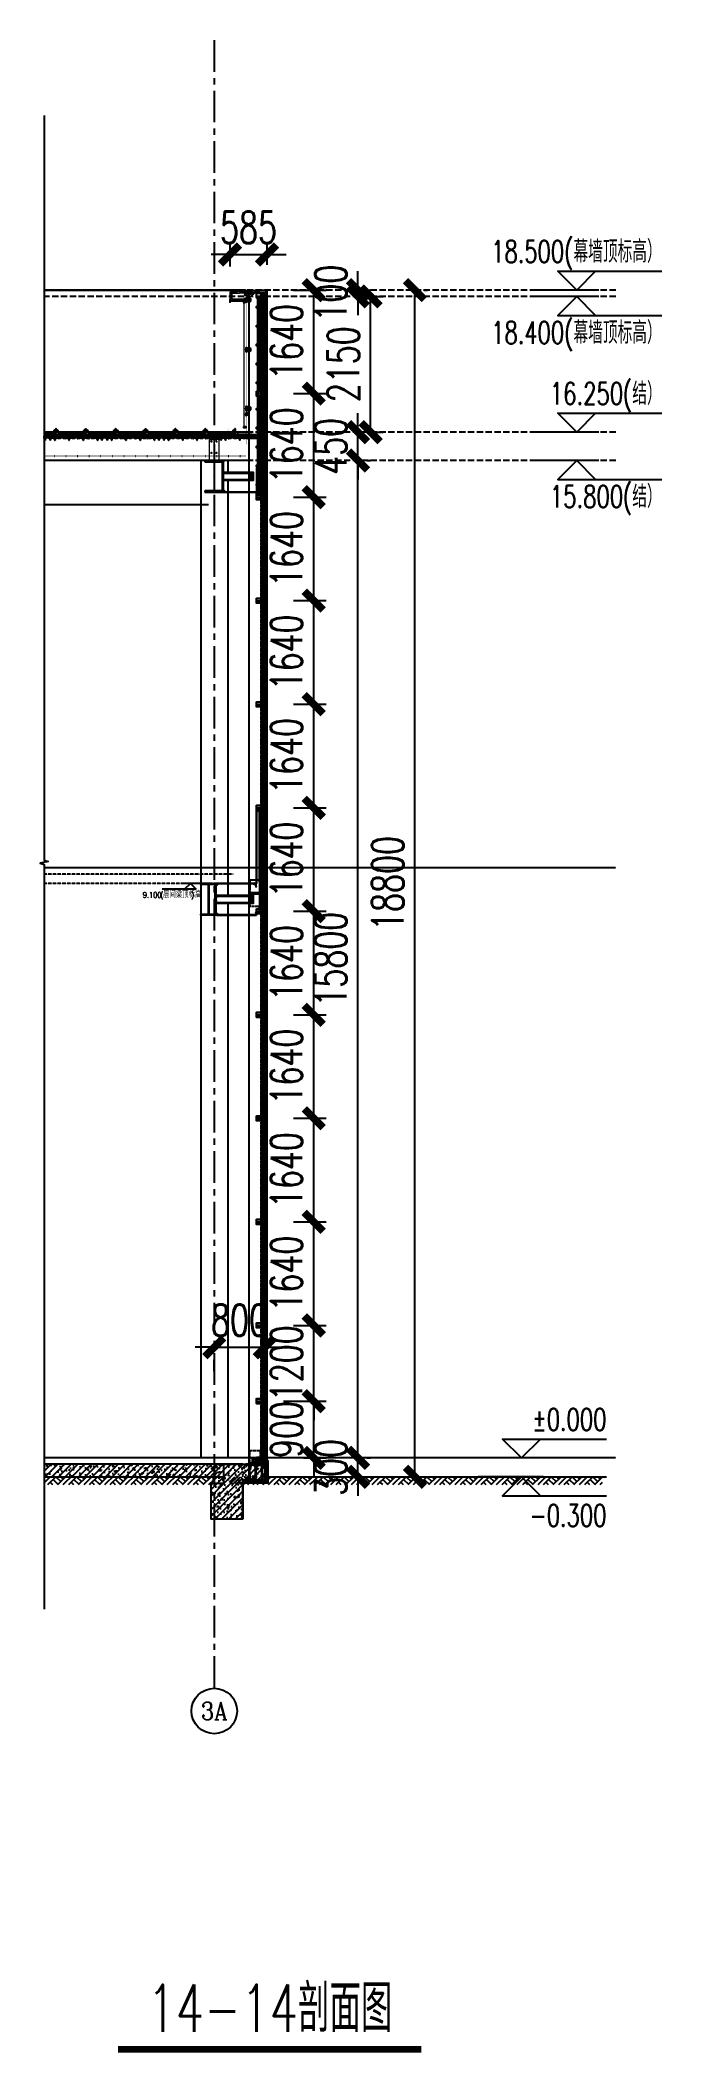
# Model space of a CAD drawing. Extents: x 220580 to 2027826, y -309201 to 71987.
# Drawn here: x 1895176 to 1905009, y -178446 to -146566 of the extents above; entities that cross this region are included whole.
import ezdxf
from ezdxf.enums import TextEntityAlignment as Align

# ---------------------------------------------------------------- set-up
doc = ezdxf.new("R2010")
doc.units = 0
for name, pattern in [('20剖面图$0$__DASH', [0.35, 0.25, -0.1]), ('20剖面图$0$DASH', [0.35, 0.25, -0.1]), ('20剖面图$0$DOTE', [2.42, 2, -0.2, 0.02, -0.2]), ('AUSGEZOGEN', [0]), ('CENTER', [2, 1.25, -0.25, 0.25, -0.25]), ('DASH', [0.35, 0.25, -0.1]), ('ZN-CENTER', [2, 1.25, -0.25, 0.25, -0.25]), ('ZN-DASH', [0.35, 0.25, -0.1]), ('ZN-DOT', [0.25, 0, -0.25])]:
    doc.linetypes.add(name, pattern=pattern)
for name, color, linetype in [('!ZN1-填充-8', 8, 'Continuous'), ('!ZN1-文字-7', 7, 'Continuous'), ('!ZN1-标注-173', 173, 'Continuous'), ('!ZN3-不锈钢板幕墙-7', 7, 'Continuous'), ('!ZN3-其它材质幕墙-60', 60, 'Continuous'), ('!ZN3-玻璃幕墙-4', 4, 'Continuous'), ('!ZN3-铝板幕墙-3', 3, 'Continuous'), ('!ZN4-焊缝-8', 8, 'Continuous'), ('!ZN4-辅助材料-1', 1, 'Continuous'), ('!ZN4-配件-11', 11, 'Continuous'), ('!ZN5-钢材投影-40', 40, 'Continuous'), ('!ZN5-钢材断面-2', 2, 'Continuous'), ('!ZN5-铝材投影-112', 112, 'Continuous'), ('!ZN5-铝材断面-6', 6, 'Continuous'), ('!ZN6-层高线-8', 8, 'ZN-DOT'), ('!ZN6-虚线-8', 8, 'ZN-DASH'), ('!ZN6-轴线-1', 1, 'ZN-CENTER'), ('0-cxFrame', 155, 'Continuous'), ('1 轴线 辅助线', 1, 'CENTER'), ('11紧固件', 11, 'Continuous'), ('20剖面图$0$A-AXIS-D', 1, 'Continuous'), ('20剖面图$0$A-AXIS-DOTE', 14, '20剖面图$0$DOTE'), ('20剖面图$0$A-HATCH-1', 252, 'Continuous'), ('20剖面图$0$A-LIN-V', 9, 'Continuous'), ('20剖面图$0$A-SFCE', 30, 'Continuous'), ('20剖面图$0$AS-COLN', 6, 'Continuous'), ('20剖面图$0$AS-WALL', 40, 'Continuous'), ('20剖面图$0$DIM_ELEV', 3, 'Continuous'), ('20剖面图$0$DIM_SYMB', 3, 'Continuous'), ('20剖面图$0$PUB_HATCH', 8, 'Continuous'), ('20剖面图$0$PUB_TEXT', 7, 'Continuous'), ('20剖面图$0$建-墙-填充', 8, 'Continuous'), ('20剖面图$0$建-柱-钢', 9, 'Continuous'), ('2钢材断面', 2, 'Continuous'), ('3符号', 173, 'Continuous'), ('3索引', 3, 'Continuous'), ('40钢材投影', 40, 'Continuous'), ('A-AXIS-DP', 126, 'Continuous'), ('A-LIN-V', 9, 'Continuous'), ('A_Hatch', 8, 'Continuous'), ('ALT_CEN-0-30', 1, 'CENTER'), ('AS-WALL', 40, 'Continuous'), ('BM', 8, '保温棉'), ('BWM', 8, 'Continuous'), ('CEN', 1, 'CENTER'), ('DIM', 173, 'Continuous'), ('Fill', 8, 'Continuous'), ('Glass cotton', 95, 'Continuous'), ('pj', 4, 'Continuous'), ('qianming', 155, 'Continuous'), ('SEAMLOK75 - SHEET', 6, 'Continuous'), ('V900型压型底板', 190, 'Continuous'), ('ZX', 240, 'CENTER'), ('型材截面颜色', 253, 'Continuous'), ('焊缝', 8, 'Continuous'), ('紧固件', 40, 'Continuous')]:
    doc.layers.add(name, color=color, linetype=linetype)
for name, color, linetype, lineweight in [('0-cxText', 131, 'Continuous', 25), ('0_SCREW RIVET', 4, 'Continuous', 15), ('0CABR-填充', 8, 'Continuous', 5), ('0CABR-密封材料、垫片', 195, 'Continuous', 9), ('0填充', 8, 'Continuous', 13), ('S-dim', 81, 'Continuous', 0), ('屋面板', 6, 'Continuous', 13), ('底板', 2, 'Continuous', 13), ('彩钢板', 6, 'Continuous', 15), ('粗', 7, 'Continuous', 50), ('防火岩棉', 252, 'Continuous', 13)]:
    doc.layers.add(name, color=color, linetype=linetype, lineweight=lineweight)
doc.layers.add('20剖面图$0$A-加建区域', color=47, linetype='Continuous', plot=False)
doc.layers.add('@ZN-型材编号（非打印层）', color=8, linetype='Continuous', plot=False)
doc.styles.add('20剖面图$0$_TCH_AXIS', font='COMPLEX', dxfattribs={"bigfont": 'GBCBIG'})
doc.styles.add('20剖面图$0$_TCH_DIM', font='SIMPLEX', dxfattribs={"bigfont": 'GBCBIG'})
doc.styles.add('BZHZ', font='bzxw', dxfattribs={"width": 0.8, "bigfont": 'bzhz'})
doc.styles.add('cx_biaoti', font='')
doc.styles.add('cx_tuming', font='simhei.ttf')
doc.styles.add('cx_tuqian1', font='')
doc.styles.add('DHTEXT-1', font='ROMANS.shx', dxfattribs={"width": 0.7, "bigfont": 'CHINESE.shx'})
doc.styles.add('FS', font='simplex.shx', dxfattribs={"width": 0.7, "height": 5, "bigfont": 'TSSDCHN.SHX'})
doc.styles.add('卓越符号', font='ROMANS.shx', dxfattribs={"width": 0.7, "bigfont": 'CHINESE.shx'})
doc.styles.add('图框宋体', font='', dxfattribs={"width": 0.75})
doc.styles.add('黑体', font='simhei.ttf', dxfattribs={"height": 12})
doc.styles.get('cx_biaoti').set_extended_font_data('SimSun')
doc.styles.get('cx_tuqian1').set_extended_font_data('SimSun')
doc.styles.get('图框宋体').set_extended_font_data('SimSun')
doc.linetypes.add('保温棉', pattern='A,0.006248,-6.2484,[134,ltypeshp.shx,S=6.2484,R=0,X=-6.2484,Y=0],-12.4968,[134,ltypeshp.shx,S=6.2484,R=180,X=6.2484,Y=0],-6.2484', length=24.999848)
doc.dimstyles.new('ZN200', dxfattribs={"dimscale": 200, "dimtxt": 2.5, "dimasz": 1.5, "dimexe": 1, "dimexo": 2, "dimgap": 0.9, "dimtad": 1, "dimdec": 0, "dimdsep": 46, "dimtxsty": 'DHTEXT-1', "dimblk": 'ARCHTICK', "dimcen": 2.5, "dimclrd": 173, "dimclre": 173, "dimclrt": 7, "dimazin": 2, "dimtfac": 1, "dimtdec": 0, "dimtix": 1, "dimtmove": 2, "dimatfit": 3, "dimfxl": 0, "dimtolj": 1, "dimtzin": 0, "dimarcsym": 0})
doc.dimstyles.new('ZN3', dxfattribs={"dimscale": 3, "dimtxt": 2.5, "dimasz": 1.5, "dimexe": 1, "dimexo": 2, "dimgap": 0.9, "dimtad": 1, "dimdec": 0, "dimdsep": 46, "dimtxsty": 'DHTEXT-1', "dimblk": 'ARCHTICK', "dimcen": 2.5, "dimclrd": 173, "dimclre": 173, "dimclrt": 7, "dimazin": 2, "dimtfac": 1, "dimtix": 1, "dimtmove": 2, "dimatfit": 3, "dimfxl": 0, "dimarcsym": 0})
pattern_1 = [(0, (104147.1523, 29987.512), (0.79375, 1.5875), [0, -1.5875])]
pattern_2 = [(45, (104147.1523, 29987.512), (-1.122532015, 1.122532015), []), (135, (104147.1523, 29987.512), (-1.122532015, -1.122532015), [])]
pattern_3 = [(90, (0, 14), (-1.5875, 0.79375), [0, -1.5875])]
pattern_4 = [(135, (0, 14), (-1.12253, -1.12253), []), (225, (0, 14), (1.12253, -1.12253), [])]
pattern_5 = [(45, (6, 0), (-1.12253, 1.12253), []), (135, (6, 0), (-1.12253, -1.12253), [])]
pattern_6 = [(0, (6, 0), (0.79375, 1.5875), [0, -1.5875])]
pattern_7 = [(140, (1898654.916, -159831.414), (1.5939, 18.21847), [1.905, -20.955]), (85, (1898654.916, -159831.414), (-19.10566, -3.52428), [1.524, -16.764]), (190.451, (1898655.05, -159829.896), (-17.51167, 14.69425), [1.619, -17.809]), (136.1842, (1898649.836, -159831.414), (4.20423, 27.1079), [2.8575, -31.4325]), (186.6356, (1898650.187, -159829.155), (-24.74256, 23.7404), [2.4285, -26.7135]), (81.184, (1898649.836, -159831.414), (-24.7425, 23.74046), [2.286, -25.146]), (111, (1898651.106, -159828.874), (10.22655, 15.16149), [1.905, -20.955]), (56, (1898651.106, -159828.874), (-18.4188, 6.1802), [1.524, -16.764]), (161.4514, (1898651.959, -159827.611), (-8.1923, 21.34165), [1.619, -17.809]), (127.5, (1898654.9165, -159831.4143), (-8.455504, 0.30886), [0, -16.5608, 0, -17.018, 0, -16.8275]), (97.5, (1898654.9165, -159831.414), (-10.01806, 6.68197), [0, -9.7028, 0, -16.1798, 0, -6.4135]), (57.5, (1898654.9165, -159837.0785), (0.572874, 13.55906), [0, -6.35, 0, -19.812, 0, -26.289]), (47.5, (1898654.916, -159839.619), (-2.54265, 14.81292), [0, -8.255, 0, -13.1572, 0, -18.669])]

msp = doc.modelspace()

# ---------------------------------------------------------------- texts
at = {"layer": '20剖面图$0$PUB_TEXT', "style": '20剖面图$0$_TCH_DIM'}
msp.add_text('层间梁顶标高', height=101.28, dxfattribs=at).set_placement((1897117.6, -160149.7))
at = {"layer": '20剖面图$0$PUB_TEXT', "style": '20剖面图$0$_TCH_DIM', "width": 0.705882}
for s, height, p in [('9.100', 89.25, (1896796.6, -160149.7)), ('(', 89.2, (1897075.6, -160149.7)), (')', 89.2, (1897560, -160149.7))]:
    msp.add_text(s, height=height, dxfattribs=at).set_placement(p)
at = {"layer": '20剖面图$0$PUB_TEXT', "style": '20剖面图$0$_TCH_AXIS', "width": 0.864865}
msp.add_text('3A', height=276.52, dxfattribs=at).set_placement((1897718.2, -173170.7), (1898139.6, -173170.7), align=Align.FIT)

# ---------------------------------------------------------------- blocks, each defined once
blk = doc.blocks.new('20剖面图$0$CURVEPATTERNLIB$SYSLIB$岩棉板')
at = {"color": 0}
for p, q in [((0, -17), (12, -67)), ((12, -67), (24, -17))]:
    blk.add_line(p, q, dxfattribs=at)
for centre, start, end in [((12, -17), 0, 180), ((0, -67), 270, 0), ((24, -67), 180, 270)]:
    blk.add_arc(centre, 12, start, end, dxfattribs=at)
blk = doc.blocks.new('20剖面图$0$$LinePat$素土夯实')
at = {"color": 0}
for p, q in [((0, -210), (210, 0)), ((120, -300), (420, 0)), ((420, 0), (608, -188)), ((495, -300), (795, 0)), ((615, 0), (705, -90)), ((210, -210), (300, -300)), ((315, -105), (502, -293)), ((705, -300), (795, -210))]:
    blk.add_line(p, q, dxfattribs=at)
blk = doc.blocks.new('_ArchTick')
at = {"color": 0, "linetype": 'ByBlock', "const_width": 0.4}
blk.add_lwpolyline([(-0.5, -0.5), (0.5, 0.5)], dxfattribs=at)
blk = doc.blocks.new('*D675')
at = {"layer": 'Defpoints', "color": 0, "ltscale": 30, "transparency": 16777216}
for p in [(1899945, -169023), (1900203, -169023), (1899945, -169323)]:
    blk.add_point(p, dxfattribs=at)
at = {"layer": 'DIM', "color": 173, "linetype": 'ByBlock', "lineweight": -2, "ltscale": 30, "transparency": 16777216}
for p, q in [((1900203, -169023), (1900203, -168723)), ((1900203, -169323), (1900203, -169023)), ((1900345, -169023), (1900403, -169023)), ((1900203, -169323), (1900203, -169623)), ((1900345, -169323), (1900403, -169323))]:
    blk.add_line(p, q, dxfattribs=at)
at = {"layer": 'DIM', "color": 173, "lineweight": -2, "ltscale": 30, "transparency": 16777216, "xscale": 300, "yscale": 300, "zscale": 300}
for p, rotation in [((1900203, -169023), 270), ((1900203, -169323), 90)]:
    blk.add_blockref('_ArchTick', p, dxfattribs=dict(at, rotation=rotation))
at = {"layer": 'DIM', "color": 7, "ltscale": 30, "transparency": 16777216, "insert": (1899773, -169173), "char_height": 500, "attachment_point": 5, "rotation": 90, "style": 'DHTEXT-1'}
blk.add_mtext('300', dxfattribs=at)
blk = doc.blocks.new('*D676')
at = {"layer": 'Defpoints', "color": 0, "ltscale": 30, "transparency": 16777216}
for p in [(1899945, -153223), (1900203, -153223), (1899945, -169023)]:
    blk.add_point(p, dxfattribs=at)
at = {"layer": 'DIM', "color": 173, "linetype": 'ByBlock', "lineweight": -2, "ltscale": 30, "transparency": 16777216}
for p, q in [((1900203, -169023), (1900203, -153223)), ((1900345, -153223), (1900403, -153223)), ((1900345, -169023), (1900403, -169023))]:
    blk.add_line(p, q, dxfattribs=at)
at = {"layer": 'DIM', "color": 173, "lineweight": -2, "ltscale": 30, "transparency": 16777216, "xscale": 300, "yscale": 300, "zscale": 300}
for p, rotation in [((1900203, -153223), 90), ((1900203, -169023), 270)]:
    blk.add_blockref('_ArchTick', p, dxfattribs=dict(at, rotation=rotation))
at = {"layer": 'DIM', "color": 7, "ltscale": 30, "transparency": 16777216, "insert": (1899773, -161123), "char_height": 500, "attachment_point": 5, "rotation": 90, "style": 'DHTEXT-1'}
blk.add_mtext('15800', dxfattribs=at)
blk = doc.blocks.new('*D677')
at = {"layer": 'Defpoints', "color": 0, "ltscale": 30, "transparency": 16777216}
for p in [(1899945, -152773), (1900203, -152773), (1899945, -153223)]:
    blk.add_point(p, dxfattribs=at)
at = {"layer": 'DIM', "color": 173, "linetype": 'ByBlock', "lineweight": -2, "ltscale": 30, "transparency": 16777216}
for p, q in [((1900203, -152773), (1900203, -152473)), ((1900203, -153223), (1900203, -152773)), ((1900345, -152773), (1900403, -152773)), ((1900203, -153223), (1900203, -153523)), ((1900345, -153223), (1900403, -153223))]:
    blk.add_line(p, q, dxfattribs=at)
at = {"layer": 'DIM', "color": 173, "lineweight": -2, "ltscale": 30, "transparency": 16777216, "xscale": 300, "yscale": 300, "zscale": 300}
for p, rotation in [((1900203, -152773), 270), ((1900203, -153223), 90)]:
    blk.add_blockref('_ArchTick', p, dxfattribs=dict(at, rotation=rotation))
at = {"layer": 'DIM', "color": 7, "ltscale": 30, "transparency": 16777216, "insert": (1899773, -152998), "char_height": 500, "attachment_point": 5, "rotation": 90, "style": 'DHTEXT-1'}
blk.add_mtext('450', dxfattribs=at)
blk = doc.blocks.new('*D678')
at = {"layer": 'Defpoints', "color": 0, "ltscale": 30, "transparency": 16777216}
for p in [(1899945, -150623), (1900403, -150623), (1899945, -152773)]:
    blk.add_point(p, dxfattribs=at)
at = {"layer": 'DIM', "color": 173, "linetype": 'ByBlock', "lineweight": -2, "ltscale": 30, "transparency": 16777216}
for p, q in [((1900345, -150623), (1900603, -150623)), ((1900403, -152773), (1900403, -150623)), ((1900345, -152773), (1900603, -152773))]:
    blk.add_line(p, q, dxfattribs=at)
at = {"layer": 'DIM', "color": 173, "lineweight": -2, "ltscale": 30, "transparency": 16777216, "xscale": 300, "yscale": 300, "zscale": 300}
for p, rotation in [((1900403, -150623), 90), ((1900403, -152773), 270)]:
    blk.add_blockref('_ArchTick', p, dxfattribs=dict(at, rotation=rotation))
at = {"layer": 'DIM', "color": 7, "ltscale": 30, "transparency": 16777216, "insert": (1899973, -151698), "char_height": 500, "attachment_point": 5, "rotation": 90, "style": 'DHTEXT-1'}
blk.add_mtext('2150', dxfattribs=at)
blk = doc.blocks.new('*D679')
at = {"layer": 'Defpoints', "color": 0, "ltscale": 30, "transparency": 16777216}
for p in [(1899945, -150523), (1899945, -150623), (1900203, -150523)]:
    blk.add_point(p, dxfattribs=at)
at = {"layer": 'DIM', "color": 173, "linetype": 'ByBlock', "lineweight": -2, "ltscale": 30, "transparency": 16777216}
for p, q in [((1900203, -150523), (1900203, -150223)), ((1900203, -150623), (1900203, -150523)), ((1900203, -150623), (1900203, -150923)), ((1900345, -150523), (1900403, -150523)), ((1900345, -150623), (1900403, -150623))]:
    blk.add_line(p, q, dxfattribs=at)
at = {"layer": 'DIM', "color": 173, "lineweight": -2, "ltscale": 30, "transparency": 16777216, "xscale": 300, "yscale": 300, "zscale": 300}
for p, rotation in [((1900203, -150523), 270), ((1900203, -150623), 90)]:
    blk.add_blockref('_ArchTick', p, dxfattribs=dict(at, rotation=rotation))
at = {"layer": 'DIM', "color": 7, "ltscale": 30, "transparency": 16777216, "insert": (1899773, -150573), "char_height": 500, "attachment_point": 5, "rotation": 90, "style": 'DHTEXT-1'}
blk.add_mtext('100', dxfattribs=at)
blk = doc.blocks.new('*D680')
at = {"layer": 'Defpoints', "color": 0, "ltscale": 30, "transparency": 16777216}
for p in [(1900845, -150523), (1901104, -150523), (1900845, -169323)]:
    blk.add_point(p, dxfattribs=at)
at = {"layer": 'DIM', "color": 173, "linetype": 'ByBlock', "lineweight": -2, "ltscale": 30, "transparency": 16777216}
for p, q in [((1901104, -169323), (1901104, -150523)), ((1901245, -150523), (1901304, -150523)), ((1901245, -169323), (1901304, -169323))]:
    blk.add_line(p, q, dxfattribs=at)
at = {"layer": 'DIM', "color": 173, "lineweight": -2, "ltscale": 30, "transparency": 16777216, "xscale": 300, "yscale": 300, "zscale": 300}
for p, rotation in [((1901104, -150523), 90), ((1901104, -169323), 270)]:
    blk.add_blockref('_ArchTick', p, dxfattribs=dict(at, rotation=rotation))
at = {"layer": 'DIM', "color": 7, "ltscale": 30, "transparency": 16777216, "insert": (1900674, -159923), "char_height": 500, "attachment_point": 5, "rotation": 90, "style": 'DHTEXT-1'}
blk.add_mtext('18800', dxfattribs=at)
blk = doc.blocks.new('*U483')
at = {"const_width": 0.7}
blk.add_lwpolyline([(-16, 0), (16, 0)], dxfattribs=at)
at = {"color": 0, "style": '卓越符号', "width": 0.7, "flags": 8}
blk.add_attdef('图名', text='', height=5, dxfattribs=at).set_placement((0, 1.85), align=Align.CENTER)
blk.add_attdef('比例', (18.8, 1.85), '', height=4, dxfattribs=at)
blk = doc.blocks.new('*U477')
at = {"ltscale": 10}
blk.add_line((3.48, 0), (-6.85, 0), dxfattribs=at)
blk.add_lwpolyline([(3, -3), (0, 0), (-3, -3), (13.45, -3)])
at = {"color": 0, "style": '卓越符号', "width": 0.7, "flags": 8}
blk.add_attdef('±0.000', text='', height=3.5, dxfattribs=at).set_placement((13.45, -7.85), align=Align.RIGHT)
blk = doc.blocks.new('*U478')
at = {"ltscale": 10}
blk.add_line((3.48, 0), (-6.85, 0), dxfattribs=at)
blk.add_lwpolyline([(3, 3), (0, 0), (-3, 3), (13.45, 3)])
at = {"color": 0, "style": '卓越符号', "width": 0.7, "flags": 8}
blk.add_attdef('±0.000', text='', height=3.5, dxfattribs=at).set_placement((13.45, 4.35), align=Align.RIGHT)
blk = doc.blocks.new('*U479')
at = {"ltscale": 10}
blk.add_line((3.48, 0), (-6.85, 0), dxfattribs=at)
blk.add_lwpolyline([(3, -3), (0, 0), (-3, -3), (13.45, -3)])
at = {"color": 0, "style": '卓越符号', "width": 0.7, "flags": 8}
blk.add_attdef('±0.000', text='', height=3.5, dxfattribs=at).set_placement((13.45, -7.85), align=Align.RIGHT)
blk = doc.blocks.new('*U480')
at = {"ltscale": 10}
blk.add_line((3.48, 0), (-6.85, 0), dxfattribs=at)
blk.add_lwpolyline([(3, 3), (0, 0), (-3, 3), (13.45, 3)])
at = {"color": 0, "style": '卓越符号', "width": 0.7, "flags": 8}
blk.add_attdef('±0.000', text='', height=3.5, dxfattribs=at).set_placement((13.45, 4.35), align=Align.RIGHT)
blk = doc.blocks.new('*U481')
at = {"ltscale": 10}
blk.add_line((3.48, 0), (-6.85, 0), dxfattribs=at)
blk.add_lwpolyline([(3, 3), (0, 0), (-3, 3), (13.45, 3)])
at = {"color": 0, "style": '卓越符号', "width": 0.7, "flags": 8}
blk.add_attdef('±0.000', text='', height=3.5, dxfattribs=at).set_placement((13.45, 4.35), align=Align.RIGHT)
blk = doc.blocks.new('*U482')
at = {"ltscale": 10}
blk.add_line((3.48, 0), (-6.85, 0), dxfattribs=at)
blk.add_lwpolyline([(3, -3), (0, 0), (-3, -3), (13.45, -3)])
at = {"color": 0, "style": '卓越符号', "width": 0.7, "flags": 8}
blk.add_attdef('±0.000', text='', height=3.5, dxfattribs=at).set_placement((13.45, -7.85), align=Align.RIGHT)
blk = doc.blocks.new('20250902091240')
at = {"layer": '20剖面图$0$建-墙-填充'}
h = blk.add_hatch(dxfattribs=at)
h.set_pattern_fill('金属', color=6, scale=20, style=0)
h.set_pattern_definition([(45, (786427.943, -416021.337), (-35.355339, 35.355339), []), (45, (786451.513, -416021.337), (-35.355339, 35.355339), [])])
h.paths.add_polyline_path([(125, 0), (125, -16), (4, -16), (4, -484), (125, -484), (125, -500), (-125, -500), (-125, -484), (-4, -484), (-4, -16), (-125, -16), (-125, 0)])
at = {"layer": '20剖面图$0$建-柱-钢', "color": 6}
for p, q in [((-125, -16), (-125, 0)), ((-125, 0), (125, 0)), ((-4, -16), (-125, -16)), ((-4, -484), (-4, -16)), ((125, -16), (4, -16)), ((4, -16), (4, -484)), ((125, 0), (125, -16)), ((-125, -500), (-125, -484)), ((-125, -484), (-4, -484)), ((125, -500), (-125, -500)), ((4, -484), (125, -484)), ((125, -484), (125, -500))]:
    blk.add_line(p, q, dxfattribs=at)
blk = doc.blocks.new('20240319170557')
at = {"layer": '!ZN1-填充-8'}
h = blk.add_hatch(color=252, dxfattribs=at)
h.dxf.hatch_style = 1
h.paths.add_polyline_path([(-105, 115), (-113, 115), (-105, 107)])
h = blk.add_hatch(color=252, dxfattribs=at)
h.dxf.hatch_style = 1
h.paths.add_polyline_path([(-95, 107), (-105, 107), (-105, 115), (-95, 115)])
h = blk.add_hatch(color=252, dxfattribs=at)
h.dxf.hatch_style = 1
h.paths.add_polyline_path([(-95, 115), (-87, 115), (-95, 107)])
h = blk.add_hatch(color=252, dxfattribs=at)
h.dxf.hatch_style = 1
h.paths.add_polyline_path([(-5, 115), (-13, 115), (-5, 107)])
h = blk.add_hatch(color=252, dxfattribs=at)
h.dxf.hatch_style = 1
h.paths.add_polyline_path([(5, 107), (-5, 107), (-5, 115), (5, 115)])
h = blk.add_hatch(color=252, dxfattribs=at)
h.dxf.hatch_style = 1
h.paths.add_polyline_path([(5, 115), (13, 115), (5, 107)])
h = blk.add_hatch(color=252, dxfattribs=at)
h.dxf.hatch_style = 1
h.paths.add_polyline_path([(95, 115), (87, 115), (95, 107)])
h = blk.add_hatch(color=252, dxfattribs=at)
h.dxf.hatch_style = 1
h.paths.add_polyline_path([(105, 107), (95, 107), (95, 115), (105, 115)])
h = blk.add_hatch(color=252, dxfattribs=at)
h.dxf.hatch_style = 1
h.paths.add_polyline_path([(105, 115), (113, 115), (105, 107)])
at = {"color": 8}
for p, q in [((-91, -46), (-99, -46)), ((-91, -47), (-99, -47)), ((-91, -48), (-99, -48)), ((-91, -49), (-99, -49)), ((-91, -50), (-99, -50)), ((-91, -52), (-99, -52)), ((-91, -52), (-99, -52)), ((-91, -53), (-99, -53)), ((-91, -54), (-99, -54)), ((-91, -55), (-99, -55)), ((-91, -56), (-99, -56)), ((-91, -57), (-99, -57)), ((-91, -58), (-99, -58)), ((-91, -59), (-99, -59)), ((-91, -60), (-99, -60)), ((-91, -61), (-99, -61)), ((-91, -62), (-99, -62)), ((-91, -62), (-99, -62)), ((-91, -63), (-99, -63)), ((-91, -64), (-99, -64)), ((-91, -65), (-99, -65)), ((-91, -66), (-99, -66)), ((-91, -67), (-99, -67)), ((-91, -68), (-99, -68)), ((-91, -69), (-99, -69)), ((-91, -70), (-99, -70)), ((-91, -71), (-99, -71)), ((-91, -72), (-99, -72)), ((-91, -73), (-99, -73)), ((-91, -74), (-99, -74)), ((-91, -76), (-99, -76)), ((-91, -77), (-99, -77)), ((-91, -78), (-99, -78)), ((-91, -79), (-99, -79)), ((-91, -80), (-99, -80)), ((-91, -81), (-99, -81)), ((-91, -82), (-99, -82)), ((-91, -83), (-99, -83)), ((-91, -84), (-99, -84)), ((-91, -85), (-99, -85)), ((-91, -86), (-99, -86)), ((-91, -87), (-99, -87)), ((-91, -88), (-99, -88)), ((-91, -89), (-99, -89)), ((-91, -90), (-99, -90)), ((-91, -91), (-99, -91)), ((-91, -92), (-99, -92)), ((-91, -93), (-99, -93)), ((-91, -94), (-99, -94)), ((9, -46), (1, -46)), ((9, -47), (1, -47)), ((9, -48), (1, -48)), ((9, -49), (1, -49)), ((9, -50), (1, -50)), ((9, -52), (1, -52)), ((9, -52), (1, -52)), ((9, -53), (1, -53)), ((9, -54), (1, -54)), ((9, -55), (1, -55)), ((9, -56), (1, -56)), ((9, -57), (1, -57)), ((9, -58), (1, -58)), ((9, -59), (1, -59)), ((9, -60), (1, -60)), ((9, -61), (1, -61)), ((9, -62), (1, -62)), ((9, -62), (1, -62)), ((9, -63), (1, -63)), ((9, -64), (1, -64)), ((9, -65), (1, -65)), ((9, -66), (1, -66)), ((9, -67), (1, -67)), ((9, -68), (1, -68)), ((9, -69), (1, -69)), ((9, -70), (1, -70)), ((9, -71), (1, -71)), ((9, -72), (1, -72)), ((9, -73), (1, -73)), ((9, -74), (1, -74)), ((9, -76), (1, -76)), ((9, -77), (1, -77)), ((9, -78), (1, -78)), ((9, -79), (1, -79)), ((9, -80), (1, -80)), ((9, -81), (1, -81)), ((9, -82), (1, -82)), ((9, -83), (1, -83)), ((9, -84), (1, -84)), ((9, -85), (1, -85)), ((9, -86), (1, -86)), ((9, -87), (1, -87)), ((9, -88), (1, -88)), ((9, -89), (1, -89)), ((9, -90), (1, -90)), ((9, -91), (1, -91)), ((9, -92), (1, -92)), ((9, -93), (1, -93)), ((9, -94), (1, -94)), ((109, -46), (101, -46)), ((109, -47), (101, -47)), ((109, -48), (101, -48)), ((109, -49), (101, -49)), ((109, -50), (101, -50)), ((109, -52), (101, -52)), ((109, -52), (101, -52)), ((109, -53), (101, -53)), ((109, -54), (101, -54)), ((109, -55), (101, -55)), ((109, -56), (101, -56)), ((109, -57), (101, -57)), ((109, -58), (101, -58)), ((109, -59), (101, -59)), ((109, -60), (101, -60)), ((109, -61), (101, -61)), ((109, -62), (101, -62)), ((109, -62), (101, -62)), ((109, -63), (101, -63)), ((109, -64), (101, -64)), ((109, -65), (101, -65)), ((109, -66), (101, -66)), ((109, -67), (101, -67)), ((109, -68), (101, -68)), ((109, -69), (101, -69)), ((109, -70), (101, -70)), ((109, -71), (101, -71)), ((109, -72), (101, -72)), ((109, -73), (101, -73)), ((109, -74), (101, -74)), ((109, -76), (101, -76)), ((109, -77), (101, -77)), ((109, -78), (101, -78)), ((109, -79), (101, -79)), ((109, -80), (101, -80)), ((109, -81), (101, -81)), ((109, -82), (101, -82)), ((109, -83), (101, -83)), ((109, -84), (101, -84)), ((109, -85), (101, -85)), ((109, -86), (101, -86)), ((109, -87), (101, -87)), ((109, -88), (101, -88)), ((109, -89), (101, -89)), ((109, -90), (101, -90)), ((109, -91), (101, -91)), ((109, -92), (101, -92)), ((109, -93), (101, -93)), ((109, -94), (101, -94))]:
    blk.add_line(p, q, dxfattribs=at)
at = {"layer": '2钢材断面'}
for p, q in [((-150, 127), (-150, 115)), ((150, 127), (-150, 127)), ((-94, 115), (-150, 115)), ((94, 115), (-94, 115)), ((150, 115), (94, 115)), ((150, 127), (150, 115))]:
    blk.add_line(p, q, dxfattribs=at)
at = {"layer": '40钢材投影'}
for p, q in [((-105, 107), (-113, 115)), ((-105, 115), (-105, -95)), ((-95, 115), (-95, -95)), ((-95, 107), (-87, 115)), ((-5, 107), (-13, 115)), ((-5, 115), (-5, -95)), ((5, 115), (5, -95)), ((5, 107), (13, 115)), ((95, 107), (87, 115)), ((95, 115), (95, -95)), ((105, 115), (105, -95)), ((105, 107), (113, 115)), ((-95, -95), (-105, -95)), ((5, -95), (-5, -95)), ((105, -95), (95, -95))]:
    blk.add_line(p, q, dxfattribs=at)
for points in [[(-105, -67), (-105, -45), (-95, -45), (-95, -95), (-105, -95), (-105, -79)], [(-95, -67), (-95, -45), (-85, -45), (-85, -95), (-95, -95), (-95, -79)], [(-5, -67), (-5, -45), (5, -45), (5, -95), (-5, -95), (-5, -79)], [(5, -67), (5, -45), (15, -45), (15, -95), (5, -95), (5, -79)], [(95, -67), (95, -45), (105, -45), (105, -95), (95, -95), (95, -79)], [(105, -67), (105, -45), (115, -45), (115, -95), (105, -95), (105, -79)]]:
    blk.add_lwpolyline(points, dxfattribs=at)
at = {"layer": 'ALT_CEN-0-30', "ltscale": 0.3}
for p, q in [((-100, 127), (-100, -127)), ((0, 127), (0, -127)), ((100, 127), (100, -127))]:
    blk.add_line(p, q, dxfattribs=at)
blk = doc.blocks.new('*U411')
at = {"linetype": 'ZN-DASH', "ltscale": 20}
blk.add_wipeout([(-596, -60), (0, -60), (0, 60), (-596, 60)], dxfattribs=at).dxf.layer = '!ZN6-虚线-8'
at = {"layer": '!ZN4-焊缝-8', "ltscale": 0.1}
h = blk.add_hatch(color=256, dxfattribs=at)
edge = h.paths.add_edge_path()
edge.add_line((-590, 60), (-596, 60))
edge.add_line((-596, 60), (-596, 66))
edge.add_arc((-596, 60), 6, 0, 90, ccw=False)
h = blk.add_hatch(color=256, dxfattribs=at)
edge = h.paths.add_edge_path()
edge.add_line((-590, -60), (-596, -60))
edge.add_line((-596, -60), (-596, -66))
edge.add_arc((-596, -60), 6, 270, 360)
for points in [[(-590, 60), (-596, 60), (-596, 66, -0.414214)], [(-590, -60), (-596, -60), (-596, -66, 0.414214)]]:
    blk.add_lwpolyline(points, format="xyb", close=True, dxfattribs=at)
at = {"layer": '!ZN4-焊缝-8', "color": 8, "ltscale": 20}
blk.add_lwpolyline([(-596, -57, 1), (-596, -45, -0.267949), (-591, -48, 0.57735), (-596, -39, -0.267949), (-591, -42, 0.57735), (-596, -33, -0.267949), (-591, -36, 0.57735), (-596, -27, -0.267949), (-591, -30, 0.57735), (-596, -21, -0.267949), (-591, -24, 0.57735), (-596, -15, -0.267949), (-591, -18, 0.57735), (-596, -9, -0.267949), (-591, -12, 0.57735), (-596, -3, -0.267949), (-591, -6, 0.57735), (-596, 3, -0.267949), (-591, 0, 0.57735), (-596, 9, -0.267949), (-591, 6, 0.57735), (-596, 15, -0.267949), (-591, 12, 0.57735), (-596, 21, -0.267949), (-591, 18, 0.57735), (-596, 27, -0.267949), (-591, 24, 0.57735), (-596, 33, -0.267949), (-591, 30, 0.57735), (-596, 39, -0.267949), (-591, 36, 0.57735), (-596, 45, -0.267949), (-591, 42, 0.57735), (-596, 51, -0.267949), (-591, 48, 0.57735), (-596, 57)], format="xyb", dxfattribs=at)
at = {"layer": '!ZN4-焊缝-8', "ltscale": 0.1}
for points in [[(-58, 42, -0.57735), (-52, 46, 0.267949), (-54, 42, -0.57735), (-48, 46, 0.267949), (-50, 42, -0.57735), (-44, 46, 0.267949), (-46, 42, -0.57735), (-40, 46, 0.267949), (-42, 42, -0.57735), (-36, 46, 0.267949), (-38, 42, -0.57735), (-32, 46, 0.267949), (-34, 42, -1), (-26, 42, -1)], [(-58, -43, 0.57735), (-52, -46, -0.267949), (-54, -43, 0.57735), (-48, -46, -0.267949), (-50, -43, 0.57735), (-44, -46, -0.267949), (-46, -43, 0.57735), (-40, -46, -0.267949), (-42, -43, 0.57735), (-36, -46, -0.267949), (-38, -43, 0.57735), (-32, -46, -0.267949), (-34, -43, 1), (-26, -43, 1)]]:
    blk.add_lwpolyline(points, format="xyb", dxfattribs=at)
at = {"layer": '!ZN4-配件-11', "linetype": 'ByBlock', "ltscale": 10}
for points in [[(-31, 30), (-40, 35), (-49, 30), (-49, 20), (-40, 15), (-31, 20)], [(-31, -20), (-40, -15), (-49, -20), (-49, -30), (-40, -35), (-31, -30)]]:
    blk.add_lwpolyline(points, close=True, dxfattribs=at)
for centre, radius in [((-40, 25), 12), ((-40, 25), 9), ((-40, 25), 6), ((-40, -25), 12), ((-40, -25), 9), ((-40, -25), 6)]:
    blk.add_circle(centre, radius, dxfattribs=at)
for centre in [(-40, 25), (-40, -25)]:
    blk.add_arc(centre, 5.19, 180, 90, dxfattribs=at)
at = {"layer": '!ZN5-钢材投影-40'}
for p, q in [((-596, 49), (0, 49)), ((-596, -49), (0, -49))]:
    blk.add_line(p, q, dxfattribs=at)
for points in [[(-596, -60), (0, -60), (0, 60), (-596, 60)], [(-58, -43), (-20, -43), (-20, 42), (-60, 42), (-60, -43)]]:
    blk.add_lwpolyline(points, close=True, dxfattribs=at)
for points in [[(-60, 18), (-60, 18, -1), (-60, 32), (-60, 32)], [(-20, 32), (-20, 32, -1), (-20, 18), (-20, 18)], [(-60, -18), (-60, -18, 1), (-60, -32), (-60, -32)], [(-20, -32), (-20, -32, 1), (-20, -18), (-20, -18)]]:
    blk.add_lwpolyline(points, format="xyb", dxfattribs=at)
at = {"layer": '!ZN6-虚线-8', "linetype": 'ZN-DASH', "ltscale": 20}
for p, q in [((-75, 60), (-75, -60)), ((-60, 32), (-20, 32)), ((-60, 18), (-20, 18)), ((-20, -18), (-60, -18)), ((-60, -32), (-20, -32))]:
    blk.add_line(p, q, dxfattribs=at)
at = {"layer": '!ZN6-轴线-1', "color": 1, "linetype": 'ZN-CENTER', "ltscale": 10}
for p, q in [((-54, 25), (-26, 25)), ((-40, 39), (-40, 11)), ((-54, -25), (-26, -25)), ((-40, -11), (-40, -39))]:
    blk.add_line(p, q, dxfattribs=at)
blk = doc.blocks.new('*U410')
at = {"linetype": 'ZN-DASH', "ltscale": 20}
blk.add_wipeout([(-481, -60), (0, -60), (0, 60), (-481, 60)], dxfattribs=at).dxf.layer = '!ZN6-虚线-8'
at = {"layer": '!ZN4-焊缝-8', "ltscale": 0.1}
h = blk.add_hatch(color=256, dxfattribs=at)
edge = h.paths.add_edge_path()
edge.add_line((-475, 60), (-481, 60))
edge.add_line((-481, 60), (-481, 66))
edge.add_arc((-481, 60), 6, 0, 90, ccw=False)
h = blk.add_hatch(color=256, dxfattribs=at)
edge = h.paths.add_edge_path()
edge.add_line((-475, -60), (-481, -60))
edge.add_line((-481, -60), (-481, -66))
edge.add_arc((-481, -60), 6, 270, 360)
for points in [[(-475, 60), (-481, 60), (-481, 66, -0.414214)], [(-475, -60), (-481, -60), (-481, -66, 0.414214)]]:
    blk.add_lwpolyline(points, format="xyb", close=True, dxfattribs=at)
at = {"layer": '!ZN4-焊缝-8', "color": 8, "ltscale": 20}
blk.add_lwpolyline([(-481, -57, 1), (-481, -45, -0.267949), (-476, -48, 0.57735), (-481, -39, -0.267949), (-476, -42, 0.57735), (-481, -33, -0.267949), (-476, -36, 0.57735), (-481, -27, -0.267949), (-476, -30, 0.57735), (-481, -21, -0.267949), (-476, -24, 0.57735), (-481, -15, -0.267949), (-476, -18, 0.57735), (-481, -9, -0.267949), (-476, -12, 0.57735), (-481, -3, -0.267949), (-476, -6, 0.57735), (-481, 3, -0.267949), (-476, 0, 0.57735), (-481, 9, -0.267949), (-476, 6, 0.57735), (-481, 15, -0.267949), (-476, 12, 0.57735), (-481, 21, -0.267949), (-476, 18, 0.57735), (-481, 27, -0.267949), (-476, 24, 0.57735), (-481, 33, -0.267949), (-476, 30, 0.57735), (-481, 39, -0.267949), (-476, 36, 0.57735), (-481, 45, -0.267949), (-476, 42, 0.57735), (-481, 51, -0.267949), (-476, 48, 0.57735), (-481, 57)], format="xyb", dxfattribs=at)
at = {"layer": '!ZN4-焊缝-8', "ltscale": 0.1}
for points in [[(-58, 42, -0.57735), (-52, 46, 0.267949), (-54, 42, -0.57735), (-48, 46, 0.267949), (-50, 42, -0.57735), (-44, 46, 0.267949), (-46, 42, -0.57735), (-40, 46, 0.267949), (-42, 42, -0.57735), (-36, 46, 0.267949), (-38, 42, -0.57735), (-32, 46, 0.267949), (-34, 42, -1), (-26, 42, -1)], [(-58, -43, 0.57735), (-52, -46, -0.267949), (-54, -43, 0.57735), (-48, -46, -0.267949), (-50, -43, 0.57735), (-44, -46, -0.267949), (-46, -43, 0.57735), (-40, -46, -0.267949), (-42, -43, 0.57735), (-36, -46, -0.267949), (-38, -43, 0.57735), (-32, -46, -0.267949), (-34, -43, 1), (-26, -43, 1)]]:
    blk.add_lwpolyline(points, format="xyb", dxfattribs=at)
at = {"layer": '!ZN4-配件-11', "linetype": 'ByBlock', "ltscale": 10}
for points in [[(-31, 30), (-40, 35), (-49, 30), (-49, 20), (-40, 15), (-31, 20)], [(-31, -20), (-40, -15), (-49, -20), (-49, -30), (-40, -35), (-31, -30)]]:
    blk.add_lwpolyline(points, close=True, dxfattribs=at)
for centre, radius in [((-40, 25), 12), ((-40, 25), 9), ((-40, 25), 6), ((-40, -25), 12), ((-40, -25), 9), ((-40, -25), 6)]:
    blk.add_circle(centre, radius, dxfattribs=at)
for centre in [(-40, 25), (-40, -25)]:
    blk.add_arc(centre, 5.19, 180, 90, dxfattribs=at)
at = {"layer": '!ZN5-钢材投影-40'}
for p, q in [((-481, 49), (0, 49)), ((-481, -49), (0, -49))]:
    blk.add_line(p, q, dxfattribs=at)
for points in [[(-481, -60), (0, -60), (0, 60), (-481, 60)], [(-58, -43), (-20, -43), (-20, 42), (-60, 42), (-60, -43)]]:
    blk.add_lwpolyline(points, close=True, dxfattribs=at)
for points in [[(-60, 18), (-60, 18, -1), (-60, 32), (-60, 32)], [(-20, 32), (-20, 32, -1), (-20, 18), (-20, 18)], [(-60, -18), (-60, -18, 1), (-60, -32), (-60, -32)], [(-20, -32), (-20, -32, 1), (-20, -18), (-20, -18)]]:
    blk.add_lwpolyline(points, format="xyb", dxfattribs=at)
at = {"layer": '!ZN6-虚线-8', "linetype": 'ZN-DASH', "ltscale": 20}
for p, q in [((-75, 60), (-75, -60)), ((-60, 32), (-20, 32)), ((-60, 18), (-20, 18)), ((-20, -18), (-60, -18)), ((-60, -32), (-20, -32))]:
    blk.add_line(p, q, dxfattribs=at)
at = {"layer": '!ZN6-轴线-1', "color": 1, "linetype": 'ZN-CENTER', "ltscale": 10}
for p, q in [((-54, 25), (-26, 25)), ((-40, 39), (-40, 11)), ((-54, -25), (-26, -25)), ((-40, -11), (-40, -39))]:
    blk.add_line(p, q, dxfattribs=at)
blk = doc.blocks.new('20250822090122')
at = {"layer": 'A_Hatch'}
h = blk.add_hatch(dxfattribs=at)
h.set_pattern_fill('ANSI32', color=256)
h.set_pattern_definition([(45, (-80, -40), (-3.3676, 3.3676), []), (45, (-77.755, -40), (-3.3676, 3.3676), [])])
h.paths.add_polyline_path([(0, 40), (-80, 40), (-80, -40), (0, -40)])
h.paths.add_polyline_path([(-4, 36), (-4, -36), (-76, -36), (-76, 36)], flags=16)
at = {"layer": '2钢材断面'}
for points in [[(-80, 40), (0, 40), (0, -40), (-80, -40)], [(-76, 36), (-4, 36), (-4, -36), (-76, -36)]]:
    blk.add_lwpolyline(points, close=True, dxfattribs=at)
blk = doc.blocks.new('20230625105620')
at = {"layer": '0CABR-填充'}
h = blk.add_hatch(dxfattribs=at)
h.set_pattern_fill('ANSI38', color=256, scale=0.3, angle=90)
h.set_pattern_definition([(135, (669.6331, -11486.4539), (-0.67351921, -0.67351921), []), (225, (669.6331, -11486.4539), (-0.67351921, -2.02055763), [2.38125, -1.42875])])
h.paths.add_polyline_path([(-5, 4), (-5, 4), (-9, 4), (-9, 7), (-5, 7), (-5, 8), (-10, 8), (-10, 4)])
h = blk.add_hatch(dxfattribs=at)
h.set_pattern_fill('ANSI38', color=256, scale=0.3, angle=90)
h.set_pattern_definition([(135, (669.6331, -11486.4539), (-0.67351921, -0.67351921), []), (225, (669.6331, -11486.4539), (-0.67351921, -2.02055763), [2.38125, -1.42875])])
h.paths.add_polyline_path([(-5, 4), (-5, 4), (-9, 4), (-9, 7), (-5, 7), (-5, 8), (-10, 8), (-10, 4)])
h = blk.add_hatch(dxfattribs=at)
h.set_pattern_fill('ANSI38', color=256, scale=0.3, angle=90)
h.set_pattern_definition([(135, (669.6331, -11498.4539), (-0.67351921, -0.67351921), []), (225, (669.6331, -11498.4539), (-0.67351921, -2.02055763), [2.38125, -1.42875])])
h.paths.add_polyline_path([(-5, -8), (-5, -8), (-9, -8), (-9, -5), (-5, -5), (-5, -4), (-10, -4), (-10, -8)])
h = blk.add_hatch(dxfattribs=at)
h.set_pattern_fill('ANSI38', color=256, scale=0.3, angle=90)
h.set_pattern_definition([(135, (669.6331, -11498.4539), (-0.67351921, -0.67351921), []), (225, (669.6331, -11498.4539), (-0.67351921, -2.02055763), [2.38125, -1.42875])])
h.paths.add_polyline_path([(-5, -8), (-5, -8), (-9, -8), (-9, -5), (-5, -5), (-5, -4), (-10, -4), (-10, -8)])
at = {"layer": '!ZN4-辅助材料-1'}
for points in [[(-5, 4), (-5, 4), (-9, 4), (-9, 7), (-5, 7), (-5, 8), (-10, 8), (-10, 4), (-5, 4)], [(-5, -4), (-5, -5), (-9, -5), (-9, -8), (-5, -8), (-5, -8), (-10, -8), (-10, -4), (-5, -4)]]:
    blk.add_lwpolyline(points, dxfattribs=at)
at = {"layer": '!ZN5-铝材投影-112'}
blk.add_lwpolyline([(-5, 4), (-5, -4, -0.414214), (-5, -5), (-8, -5, 0.414214), (-9, -5), (-9, -7, 0.414214), (-8, -8), (-5, -8, -0.414214), (-4, -8), (-4, -19, -0.414214), (-5, -20, 0.414214), (-5, -20), (-5, -22), (-1, -22, 0.339454), (-1, -21), (0, -16), (0, -1), (0, 0), (0, 0), (0, 15), (-1, 21, 0.339454), (-1, 21), (-5, 21), (-5, 20, 0.414214), (-5, 19, -0.414214), (-4, 19), (-4, 8, -0.414214), (-5, 7), (-8, 7, 0.414214), (-9, 7), (-9, 5, 0.414214), (-8, 4), (-5, 4, -0.414214), (-5, 4)], format="xyb", close=True, dxfattribs=at)
at = {"layer": '0CABR-密封材料、垫片'}
for points in [[(-5, 4), (-5, 4), (-9, 4), (-9, 7), (-5, 7), (-5, 8), (-10, 8), (-10, 4), (-5, 4)], [(-5, -4), (-5, -5), (-9, -5), (-9, -8), (-5, -8), (-5, -8), (-10, -8), (-10, -4), (-5, -4)]]:
    blk.add_lwpolyline(points, dxfattribs=at)
blk = doc.blocks.new('*U1907')
at = {"color": 0, "linetype": 'ZN-CENTER', "ltscale": 3}
blk.add_line((-7, 0), (25, 0), dxfattribs=at)
at = {"linetype": 'ByBlock', "ltscale": 10}
for p, q in [((-6, 3), (-2, 0)), ((-6, 1), (-5, 1)), ((-5, 1), (-5, -1)), ((-3, 6), (-2, 6)), ((-2, -6), (-2, 6)), ((-2, -5), (-2, 5)), ((-2, 5), (0, 5)), ((-2, 1), (-2, -1)), ((0, 0), (-2, 1)), ((0, 5), (0, -5)), ((0, 3), (23, 3)), ((0, 3), (23, 3)), ((23, -3), (23, 3)), ((23, 3), (23, 2)), ((23, -2), (23, 2)), ((-6, -3), (-2, 0)), ((-5, -1), (-6, -1)), ((-3, -6), (-2, -6)), ((0, -1), (-2, 0)), ((0, -5), (-2, -5)), ((0, -3), (23, -3)), ((0, -3), (23, -3)), ((23, -3), (23, -2))]:
    blk.add_line(p, q, dxfattribs=at)
for start, end in [(123.0516, 177.2303), (182.7697, 236.9484)]:
    blk.add_arc((1, 0), 6.84, start, end, dxfattribs=at)
at = {"layer": 'Defpoints', "color": 0, "ltscale": 10, "style": 'DHTEXT-1', "width": 0.7}
blk.add_text('M6', height=1, rotation=90, dxfattribs=at).set_placement((-2, -3), align=Align.CENTER)
blk = doc.blocks.new('16胶缝')
at = {"layer": '!ZN1-填充-8', "ltscale": 0.1}
h = blk.add_hatch(dxfattribs=at)
h.set_pattern_fill('HONEY', color=256, scale=10, style=0)
h.set_pattern_definition([(5e-15, (-19679.56, -11324.3713), (1.875, 1.08253175), [1.25, -2.5]), (120, (-19679.56, -11324.3713), (-1.874999996, 1.082531757), [1.25, -2.5]), (60, (-19679.56, -11324.3713), (4e-09, 2.165063507), [-2.5, 1.25])])
edge = h.paths.add_edge_path()
edge.add_ellipse((8, 13), major_axis=(0, -8.15), ratio=0.981746, start_angle=0, end_angle=360)
h = blk.add_hatch(dxfattribs=at)
h.set_pattern_fill('ANSI36', color=256, scale=10, style=0)
h.set_pattern_definition([(45, (-19679.5754, -11324.3713), (0.66291261, 2.43067956), [3.125, -0.625, 0, -0.625])])
edge = h.paths.add_edge_path()
edge.add_ellipse((8, 13), major_axis=(0.87, 8.1), ratio=0.981332, start_angle=124.6263, end_angle=247.3977, ccw=False)
edge.add_arc((0, 10), 1.2, 269.9716, 324.4867, ccw=False)
edge.add_line((0, 9), (0, 0))
edge.add_arc((8, -25), 26.2, 432.2032, 467.7968, ccw=False)
edge.add_line((16, 0), (16, 9))
edge.add_arc((16, 10), 1.23, 216.5906, 269.6986, ccw=False)
at = {"layer": '!ZN4-辅助材料-1', "color": 1, "ltscale": 0.1}
blk.add_arc((8, -25), 26.2, 72.2032, 107.7968, dxfattribs=at)
blk.add_ellipse((8, 13), major_axis=(0, -8.15), ratio=0.981746, dxfattribs=at)
blk.add_point((8, 0), dxfattribs=at)
blk = doc.blocks.new('胶缝断面')
at = {"color": 7, "ltscale": 0.1, "extrusion": (0, 0, -1), "zscale": -1, "rotation": 180}
blk.add_blockref('16胶缝', (8, 0), dxfattribs=at)
blk = doc.blocks.new('20230625110549')
at = {"layer": '!ZN1-填充-8', "ltscale": 20}
h = blk.add_hatch(color=256, dxfattribs=at)
h.dxf.hatch_style = 1
h.paths.add_polyline_path([(0, 5), (0, 0), (5, 0, 0.414214)])
at = {"layer": '0CABR-填充', "ltscale": 20}
blk.add_line((0, 0), (0, 5), dxfattribs=at)
blk.add_arc((0, 0), 5, 0, 90, dxfattribs=at)
blk = doc.blocks.new('20250822103150', base_point=(-89263, -87415))
at = {"layer": '!ZN4-辅助材料-1'}
blk.add_lwpolyline([(-89131, -87413), (-89152, -87413), (-89152, -87407), (-89131, -87407), (-89131, -87413), (-89152, -87407), (-89131, -87407), (-89152, -87413)], dxfattribs=at)
at = {"layer": '!ZN5-钢材投影-40'}
blk.add_lwpolyline([(-89142, -87418), (-89131, -87416), (-89131, -87413), (-89183, -87413), (-89183, -87418), (-89142, -87418)], close=True, dxfattribs=at)
at = {"layer": '0CABR-填充', "ltscale": 20}
blk.add_blockref('20230625110549', (-89183, -87413), dxfattribs=at)
at = {"layer": '0CABR-填充', "ltscale": 20, "xscale": -1, "rotation": 180}
blk.add_blockref('20230625110549', (-89183, -87418), dxfattribs=at)
blk = doc.blocks.new('20240131155736')
at = {"layer": '!ZN1-填充-8'}
h = blk.add_hatch(dxfattribs=at)
h.set_pattern_fill('ANSI36', color=256, scale=0.5, angle=270, style=0)
h.set_pattern_definition([(315, (4155.5162, -11794.8225), (1.54348152, -0.420949506), [1.984375, -0.396875, 0, -0.396875])])
h.paths.add_polyline_path([(-1, 1), (-1, -1), (1, -1), (1, 1)])
at = {"layer": '!ZN4-辅助材料-1', "linetype": 'AUSGEZOGEN'}
blk.add_line((-1, 1), (1, 1), dxfattribs=at)
blk = doc.blocks.new('20240131160147')
at = {"layer": '!ZN5-铝材断面-6'}
blk.add_lwpolyline([(-3, 1), (-3, 20), (-1, 20), (-1, -11), (9, -11), (9, -12), (-17, -12), (-17, 15, -0.414214), (-16, 16), (-15, 16, -0.414214), (-14, 15), (-14, 14), (-14, 14, 0.414214), (-15, 13), (-15, 1)], format="xyb", close=True, dxfattribs=at)
blk.add_lwpolyline([(-15, -1), (-15, -10), (-3, -10), (-3, -1)], close=True, dxfattribs=at)
at = {"layer": '!ZN1-填充-8', "ltscale": 50, "xscale": -1, "rotation": 180}
blk.add_blockref('20240131155736', (10, -12), dxfattribs=at)
blk = doc.blocks.new('20250822102610', base_point=(-89165, -87454))
at = {"layer": '!ZN1-填充-8'}
h = blk.add_hatch(dxfattribs=at)
h.set_pattern_fill('ANSI37', color=256, style=0)
h.set_pattern_definition([(45, (0, 0), (-1.122532015, 1.122532015), []), (135, (0, 0), (-1.122532015, -1.122532015), [])])
edge = h.paths.add_edge_path()
edge.add_line((-89165, -87423), (-89152, -87423))
edge.add_line((-89152, -87423), (-89153, -87424))
edge.add_line((-89153, -87424), (-89153, -87439))
edge.add_line((-89153, -87439), (-89165, -87439))
edge.add_line((-89165, -87439), (-89165, -87424))
edge.add_arc((-89165, -87424), 0.5, 359.9997, 450)
at = {"layer": '!ZN1-填充-8', "ltscale": 100}
for p, q in [((-89165, -87454), (-89153, -87439)), ((-89153, -87454), (-89165, -87439))]:
    blk.add_line(p, q, dxfattribs=at)
at = {"layer": '!ZN4-辅助材料-1', "linetype": 'AUSGEZOGEN'}
blk.add_lwpolyline([(-89165, -87423), (-89152, -87423), (-89153, -87424), (-89153, -87439), (-89165, -87439), (-89165, -87424, 0.414215), (-89165, -87423), (-89165, -87423)], format="xyb", dxfattribs=at)
blk.add_lwpolyline([(-89153, -87439), (-89165, -87439), (-89165, -87442)], dxfattribs=at)
blk.add_lwpolyline([(-89165, -87439), (-89165, -87454), (-89153, -87454), (-89153, -87439)], close=True, dxfattribs=at)
blk = doc.blocks.new('20250822103338', base_point=(-89183, -87455))
at = {"layer": '0填充'}
h = blk.add_hatch(dxfattribs=at)
h.set_pattern_fill('ANSI38', color=256, angle=360, style=0)
h.set_pattern_definition([(45, (0, 0), (-1.122532015, 1.122532015), []), (135, (0, 0), (-3.367596045, 1.122532015), [3.96875, -2.38125])])
h.paths.add_polyline_path([(-89183, -87453), (-89181, -87453), (-89181, -87428), (-89183, -87428)])
at = {"layer": '型材截面颜色', "ltscale": 60}
h = blk.add_hatch(dxfattribs=at)
h.set_pattern_fill('ANSI36', color=256, scale=0.3, angle=90)
h.set_pattern_definition([(135, (0, 0), (-0.9260889125, 0.2525697034), [1.190625, -0.238125, 0, -0.238125])])
h.paths.add_polyline_path([(-89183, -87455), (-89183, -87453), (-89181, -87453), (-89181, -87455)])
at = {"layer": '!ZN4-辅助材料-1'}
for points in [[(-89181, -87428), (-89183, -87428), (-89183, -87453), (-89181, -87453)], [(-89183, -87455), (-89183, -87453), (-89181, -87453), (-89181, -87455)]]:
    blk.add_lwpolyline(points, close=True, dxfattribs=at)
at = {"layer": '0CABR-密封材料、垫片'}
blk.add_lwpolyline([(-89181, -87428), (-89183, -87428), (-89183, -87455), (-89181, -87455)], close=True, dxfattribs=at)
blk = doc.blocks.new('20250822103828')
at = {"layer": '!ZN4-辅助材料-1', "ltscale": 100}
for name, p in [('20250822103338', (0, 0)), ('20250822102610', (18, 1))]:
    blk.add_blockref(name, p, dxfattribs=at)
at = {"layer": '!ZN6-虚线-8', "ltscale": 50}
blk.add_blockref('20240131160147', (19, 12), dxfattribs=at)
blk = doc.blocks.new('*U747')
at = {"layer": '!ZN1-填充-8'}
h = blk.add_hatch(dxfattribs=at)
h.set_pattern_fill('ANSI37', color=256, scale=0.5, angle=90, style=0)
h.set_pattern_definition(pattern_4)
h.paths.add_polyline_path([(-5, 8), (-19, 8), (-18, 9), (-18, 22), (-18, 22), (-16, 20), (-8, 20), (-6, 22), (-6, 22), (-6, 9)])
for points in [[(-18, 27), (-18, 22), (-18, 22), (-18, 27)], [(-6, 27), (-6, 22), (-6, 22), (-6, 27)], [(-18, -27), (-18, -22), (-18, -22), (-18, -27)], [(-6, -27), (-6, -22), (-6, -22), (-6, -27)]]:
    blk.add_hatch(color=256, dxfattribs=at).paths.add_polyline_path(points)
h = blk.add_hatch(dxfattribs=at)
h.set_pattern_fill('DOTS', color=8, angle=90, style=0)
h.set_pattern_definition(pattern_3)
h.paths.add_polyline_path([(-15, 21), (-9, 21), (-7, 22), (-7, 26), (-17, 26), (-17, 22)])
h = blk.add_hatch(dxfattribs=at)
h.set_pattern_fill('ANSI37', color=256, scale=0.5, style=0)
h.set_pattern_definition(pattern_2)
h.paths.add_polyline_path([(-5, -8), (-19, -8), (-18, -9), (-18, -22), (-18, -22), (-16, -20), (-8, -20), (-6, -22), (-6, -22), (-6, -9)])
h = blk.add_hatch(dxfattribs=at)
h.set_pattern_fill('DOTS', color=8, style=0)
h.set_pattern_definition(pattern_1)
h.paths.add_polyline_path([(-15, -21), (-9, -21), (-7, -22), (-7, -26), (-17, -26), (-17, -22)])
for p, q in [((-23, 8), (-23, 425)), ((-19, 8), (-19, 425)), ((-5, 8), (-5, 425)), ((-1, 8), (-1, 425)), ((-23, -8), (-23, -1215)), ((-19, -8), (-19, -1215)), ((-5, -8), (-5, -1215)), ((-1, -8), (-1, -1215))]:
    blk.add_line(p, q, dxfattribs=at)
at = {"layer": '!ZN3-玻璃幕墙-4'}
for points in [[(-24, 425), (-24, 9), (-23, 8), (-19, 8), (-18, 9), (-18, 425)], [(-6, 425), (-6, 9), (-5, 8), (-1, 8), (0, 9), (0, 425)], [(-24, -1215), (-24, -9), (-23, -8), (-19, -8), (-18, -9), (-18, -1215)], [(-6, -1215), (-6, -9), (-5, -8), (-1, -8), (0, -9), (0, -1215)]]:
    blk.add_lwpolyline(points, dxfattribs=at)
at = {"layer": '!ZN4-辅助材料-1'}
for points in [[(-5, 8), (-19, 8), (-18, 9), (-18, 22), (-18, 22), (-16, 20), (-8, 20), (-8, 20), (-6, 22), (-6, 22), (-6, 9), (-5, 8)], [(-18, 27), (-18, 22), (-18, 22), (-18, 27)], [(-16, 20), (-8, 20), (-6, 22), (-6, 27), (-18, 27), (-18, 22)], [(-15, 21), (-9, 21), (-7, 22), (-7, 26), (-17, 26), (-17, 22)], [(-6, 27), (-6, 22), (-6, 22), (-6, 27)], [(-5, -8), (-19, -8), (-18, -9), (-18, -22), (-18, -22), (-16, -20), (-8, -20), (-8, -20), (-6, -22), (-6, -22), (-6, -9), (-5, -8)], [(-16, -20), (-8, -20), (-6, -22), (-6, -27), (-18, -27), (-18, -22)], [(-18, -27), (-18, -22), (-18, -22), (-18, -27)], [(-15, -21), (-9, -21), (-7, -22), (-7, -26), (-17, -26), (-17, -22)], [(-6, -27), (-6, -22), (-6, -22), (-6, -27)]]:
    blk.add_lwpolyline(points, close=True, dxfattribs=at)
for points in [[(-18, 26), (-18, 26), (-18, 22), (-16, 20), (-8, 20), (-6, 22), (-6, 26), (-6, 26), (-6, 26)], [(-18, -26), (-18, -26), (-18, -22), (-16, -20), (-8, -20), (-6, -22), (-6, -26), (-6, -26), (-6, -26)]]:
    blk.add_lwpolyline(points, dxfattribs=at)
at = {"layer": '!ZN5-钢材投影-40', "ltscale": 0.3}
for p, q in [((-254, 425), (-254, -1215)), ((-54, 425), (-54, -1215))]:
    blk.add_line(p, q, dxfattribs=at)
at = {"layer": '!ZN5-铝材投影-112'}
for p, q in [((-52, 40), (-52, 425)), ((-44, 40), (-44, 425)), ((-30, 40), (-30, 425)), ((8, 425), (8, -1215)), ((30, 425), (30, -1215)), ((-52, -40), (-52, -1215)), ((-44, -40), (-44, -1215)), ((-30, -40), (-30, -1215))]:
    blk.add_line(p, q, dxfattribs=at)
at = {"layer": '!ZN6-虚线-8', "color": 8, "linetype": 'ZN-DASH', "ltscale": 70}
for p, q in [((-246, -1215), (-246, 425)), ((-62, 425), (-62, -1215))]:
    blk.add_line(p, q, dxfattribs=at)
at = {"layer": 'Defpoints', "color": 250}
for p in [(-24, 8), (-18, 8), (-6, 20), (-6, 8), (0, 8), (-24, -8), (-18, -8), (-6, -8), (-6, -20), (0, -8)]:
    blk.add_point(p, dxfattribs=at)
at = {"layer": 'ZX', "ltscale": 10}
blk.add_line((-134, 0), (0, 0), dxfattribs=at)
at = {"layer": '!ZN4-辅助材料-1', "ltscale": 100, "xscale": -1, "rotation": 180}
blk.add_blockref('20250822103828', (-54, 40), dxfattribs=at)
at = {"layer": '!ZN4-辅助材料-1', "ltscale": 100}
for name, p in [('20250822103150', (-134, 0)), ('20250822103828', (-54, -40))]:
    blk.add_blockref(name, p, dxfattribs=at)
at = {"layer": '!ZN4-辅助材料-1', "rotation": 270}
blk.add_blockref('胶缝断面', (-1, 0), dxfattribs=at)
at = {"layer": '!ZN4-配件-11', "color": 1, "rotation": 180}
blk.add_blockref('*U1907', (-44, 0), dxfattribs=at)
at = {"layer": '!ZN5-铝材断面-6', "ltscale": 100}
blk.add_blockref('20250822090122', (-54, 0), dxfattribs=at)
at = {"layer": '0CABR-填充', "ltscale": 20}
blk.add_blockref('20230625105620', (-45, 0), dxfattribs=at)
blk = doc.blocks.new('*U732')
at = {"layer": '!ZN1-填充-8'}
h = blk.add_hatch(dxfattribs=at)
h.set_pattern_fill('ANSI37', color=256, scale=0.5, angle=90, style=0)
h.set_pattern_definition(pattern_4)
h.paths.add_polyline_path([(-5, 8), (-19, 8), (-18, 9), (-18, 22), (-18, 22), (-16, 20), (-8, 20), (-6, 22), (-6, 22), (-6, 9)])
for points in [[(-18, 27), (-18, 22), (-18, 22), (-18, 27)], [(-6, 27), (-6, 22), (-6, 22), (-6, 27)], [(-18, -27), (-18, -22), (-18, -22), (-18, -27)], [(-6, -27), (-6, -22), (-6, -22), (-6, -27)]]:
    blk.add_hatch(color=256, dxfattribs=at).paths.add_polyline_path(points)
h = blk.add_hatch(dxfattribs=at)
h.set_pattern_fill('DOTS', color=8, angle=90, style=0)
h.set_pattern_definition(pattern_3)
h.paths.add_polyline_path([(-15, 21), (-9, 21), (-7, 22), (-7, 26), (-17, 26), (-17, 22)])
h = blk.add_hatch(dxfattribs=at)
h.set_pattern_fill('ANSI37', color=256, scale=0.5, style=0)
h.set_pattern_definition(pattern_2)
h.paths.add_polyline_path([(-5, -8), (-19, -8), (-18, -9), (-18, -22), (-18, -22), (-16, -20), (-8, -20), (-6, -22), (-6, -22), (-6, -9)])
h = blk.add_hatch(dxfattribs=at)
h.set_pattern_fill('DOTS', color=8, style=0)
h.set_pattern_definition(pattern_1)
h.paths.add_polyline_path([(-15, -21), (-9, -21), (-7, -22), (-7, -26), (-17, -26), (-17, -22)])
for p, q in [((-23, 8), (-23, 425)), ((-19, 8), (-19, 425)), ((-5, 8), (-5, 425)), ((-1, 8), (-1, 425)), ((-23, -8), (-23, -1135)), ((-19, -8), (-19, -1135)), ((-5, -8), (-5, -1135)), ((-1, -8), (-1, -1135))]:
    blk.add_line(p, q, dxfattribs=at)
at = {"layer": '!ZN3-玻璃幕墙-4'}
for points in [[(-24, 425), (-24, 9), (-23, 8), (-19, 8), (-18, 9), (-18, 425)], [(-6, 425), (-6, 9), (-5, 8), (-1, 8), (0, 9), (0, 425)], [(-24, -1135), (-24, -9), (-23, -8), (-19, -8), (-18, -9), (-18, -1135)], [(-6, -1135), (-6, -9), (-5, -8), (-1, -8), (0, -9), (0, -1135)]]:
    blk.add_lwpolyline(points, dxfattribs=at)
at = {"layer": '!ZN4-辅助材料-1'}
for points in [[(-5, 8), (-19, 8), (-18, 9), (-18, 22), (-18, 22), (-16, 20), (-8, 20), (-8, 20), (-6, 22), (-6, 22), (-6, 9), (-5, 8)], [(-18, 27), (-18, 22), (-18, 22), (-18, 27)], [(-16, 20), (-8, 20), (-6, 22), (-6, 27), (-18, 27), (-18, 22)], [(-15, 21), (-9, 21), (-7, 22), (-7, 26), (-17, 26), (-17, 22)], [(-6, 27), (-6, 22), (-6, 22), (-6, 27)], [(-5, -8), (-19, -8), (-18, -9), (-18, -22), (-18, -22), (-16, -20), (-8, -20), (-8, -20), (-6, -22), (-6, -22), (-6, -9), (-5, -8)], [(-16, -20), (-8, -20), (-6, -22), (-6, -27), (-18, -27), (-18, -22)], [(-18, -27), (-18, -22), (-18, -22), (-18, -27)], [(-15, -21), (-9, -21), (-7, -22), (-7, -26), (-17, -26), (-17, -22)], [(-6, -27), (-6, -22), (-6, -22), (-6, -27)]]:
    blk.add_lwpolyline(points, close=True, dxfattribs=at)
for points in [[(-18, 26), (-18, 26), (-18, 22), (-16, 20), (-8, 20), (-6, 22), (-6, 26), (-6, 26), (-6, 26)], [(-18, -26), (-18, -26), (-18, -22), (-16, -20), (-8, -20), (-6, -22), (-6, -26), (-6, -26), (-6, -26)]]:
    blk.add_lwpolyline(points, dxfattribs=at)
at = {"layer": '!ZN5-钢材投影-40', "ltscale": 0.3}
for p, q in [((-254, 425), (-254, -1135)), ((-54, 425), (-54, -1135))]:
    blk.add_line(p, q, dxfattribs=at)
at = {"layer": '!ZN5-铝材投影-112'}
for p, q in [((-52, 40), (-52, 425)), ((-44, 40), (-44, 425)), ((-30, 40), (-30, 425)), ((8, 425), (8, -1135)), ((30, 425), (30, -1135)), ((-52, -40), (-52, -1135)), ((-44, -40), (-44, -1135)), ((-30, -40), (-30, -1135))]:
    blk.add_line(p, q, dxfattribs=at)
at = {"layer": '!ZN6-虚线-8', "color": 8, "linetype": 'ZN-DASH', "ltscale": 70}
for p, q in [((-246, -1135), (-246, 425)), ((-62, 425), (-62, -1135))]:
    blk.add_line(p, q, dxfattribs=at)
at = {"layer": 'Defpoints', "color": 250}
for p in [(-24, 8), (-18, 8), (-6, 20), (-6, 8), (0, 8), (-24, -8), (-18, -8), (-6, -8), (-6, -20), (0, -8)]:
    blk.add_point(p, dxfattribs=at)
at = {"layer": 'ZX', "ltscale": 10}
blk.add_line((-134, 0), (0, 0), dxfattribs=at)
at = {"layer": '!ZN4-辅助材料-1', "ltscale": 100, "xscale": -1, "rotation": 180}
blk.add_blockref('20250822103828', (-54, 40), dxfattribs=at)
at = {"layer": '!ZN4-辅助材料-1', "ltscale": 100}
for name, p in [('20250822103150', (-134, 0)), ('20250822103828', (-54, -40))]:
    blk.add_blockref(name, p, dxfattribs=at)
at = {"layer": '!ZN4-辅助材料-1', "rotation": 270}
blk.add_blockref('胶缝断面', (-1, 0), dxfattribs=at)
at = {"layer": '!ZN4-配件-11', "color": 1, "rotation": 180}
blk.add_blockref('*U1907', (-44, 0), dxfattribs=at)
at = {"layer": '!ZN5-铝材断面-6', "ltscale": 100}
blk.add_blockref('20250822090122', (-54, 0), dxfattribs=at)
at = {"layer": '0CABR-填充', "ltscale": 20}
blk.add_blockref('20230625105620', (-45, 0), dxfattribs=at)
blk = doc.blocks.new('*U746')
at = {"layer": '!ZN1-填充-8'}
h = blk.add_hatch(dxfattribs=at)
h.set_pattern_fill('ANSI37', color=256, scale=0.5, angle=90, style=0)
h.set_pattern_definition(pattern_4)
h.paths.add_polyline_path([(-5, 8), (-19, 8), (-18, 9), (-18, 22), (-18, 22), (-16, 20), (-8, 20), (-6, 22), (-6, 22), (-6, 9)])
for points in [[(-18, 27), (-18, 22), (-18, 22), (-18, 27)], [(-6, 27), (-6, 22), (-6, 22), (-6, 27)], [(-18, -27), (-18, -22), (-18, -22), (-18, -27)], [(-6, -27), (-6, -22), (-6, -22), (-6, -27)]]:
    blk.add_hatch(color=256, dxfattribs=at).paths.add_polyline_path(points)
h = blk.add_hatch(dxfattribs=at)
h.set_pattern_fill('DOTS', color=8, angle=90, style=0)
h.set_pattern_definition(pattern_3)
h.paths.add_polyline_path([(-15, 21), (-9, 21), (-7, 22), (-7, 26), (-17, 26), (-17, 22)])
h = blk.add_hatch(dxfattribs=at)
h.set_pattern_fill('ANSI37', color=256, scale=0.5, style=0)
h.set_pattern_definition(pattern_2)
h.paths.add_polyline_path([(-5, -8), (-19, -8), (-18, -9), (-18, -22), (-18, -22), (-16, -20), (-8, -20), (-6, -22), (-6, -22), (-6, -9)])
h = blk.add_hatch(dxfattribs=at)
h.set_pattern_fill('DOTS', color=8, style=0)
h.set_pattern_definition(pattern_1)
h.paths.add_polyline_path([(-15, -21), (-9, -21), (-7, -22), (-7, -26), (-17, -26), (-17, -22)])
for p, q in [((-23, 8), (-23, 505)), ((-19, 8), (-19, 505)), ((-5, 8), (-5, 505)), ((-1, 8), (-1, 505)), ((-23, -8), (-23, -1135)), ((-19, -8), (-19, -1135)), ((-5, -8), (-5, -1135)), ((-1, -8), (-1, -1135))]:
    blk.add_line(p, q, dxfattribs=at)
at = {"layer": '!ZN3-玻璃幕墙-4'}
for points in [[(-24, 505), (-24, 9), (-23, 8), (-19, 8), (-18, 9), (-18, 505)], [(-6, 505), (-6, 9), (-5, 8), (-1, 8), (0, 9), (0, 505)], [(-24, -1135), (-24, -9), (-23, -8), (-19, -8), (-18, -9), (-18, -1135)], [(-6, -1135), (-6, -9), (-5, -8), (-1, -8), (0, -9), (0, -1135)]]:
    blk.add_lwpolyline(points, dxfattribs=at)
at = {"layer": '!ZN4-辅助材料-1'}
for points in [[(-5, 8), (-19, 8), (-18, 9), (-18, 22), (-18, 22), (-16, 20), (-8, 20), (-8, 20), (-6, 22), (-6, 22), (-6, 9), (-5, 8)], [(-18, 27), (-18, 22), (-18, 22), (-18, 27)], [(-16, 20), (-8, 20), (-6, 22), (-6, 27), (-18, 27), (-18, 22)], [(-15, 21), (-9, 21), (-7, 22), (-7, 26), (-17, 26), (-17, 22)], [(-6, 27), (-6, 22), (-6, 22), (-6, 27)], [(-5, -8), (-19, -8), (-18, -9), (-18, -22), (-18, -22), (-16, -20), (-8, -20), (-8, -20), (-6, -22), (-6, -22), (-6, -9), (-5, -8)], [(-16, -20), (-8, -20), (-6, -22), (-6, -27), (-18, -27), (-18, -22)], [(-18, -27), (-18, -22), (-18, -22), (-18, -27)], [(-15, -21), (-9, -21), (-7, -22), (-7, -26), (-17, -26), (-17, -22)], [(-6, -27), (-6, -22), (-6, -22), (-6, -27)]]:
    blk.add_lwpolyline(points, close=True, dxfattribs=at)
for points in [[(-18, 26), (-18, 26), (-18, 22), (-16, 20), (-8, 20), (-6, 22), (-6, 26), (-6, 26), (-6, 26)], [(-18, -26), (-18, -26), (-18, -22), (-16, -20), (-8, -20), (-6, -22), (-6, -26), (-6, -26), (-6, -26)]]:
    blk.add_lwpolyline(points, dxfattribs=at)
at = {"layer": '!ZN5-钢材投影-40', "ltscale": 0.3}
for p, q in [((-254, 505), (-254, -1135)), ((-54, 505), (-54, -1135))]:
    blk.add_line(p, q, dxfattribs=at)
at = {"layer": '!ZN5-铝材投影-112'}
for p, q in [((-52, 40), (-52, 505)), ((-44, 40), (-44, 505)), ((-30, 40), (-30, 505)), ((8, 505), (8, -1135)), ((30, 505), (30, -1135)), ((-52, -40), (-52, -1135)), ((-44, -40), (-44, -1135)), ((-30, -40), (-30, -1135))]:
    blk.add_line(p, q, dxfattribs=at)
at = {"layer": '!ZN6-虚线-8', "color": 8, "linetype": 'ZN-DASH', "ltscale": 70}
for p, q in [((-246, -1135), (-246, 505)), ((-62, 505), (-62, -1135))]:
    blk.add_line(p, q, dxfattribs=at)
at = {"layer": 'Defpoints', "color": 250}
for p in [(-24, 8), (-18, 8), (-6, 20), (-6, 8), (0, 8), (-24, -8), (-18, -8), (-6, -8), (-6, -20), (0, -8)]:
    blk.add_point(p, dxfattribs=at)
at = {"layer": 'ZX', "ltscale": 10}
blk.add_line((-134, 0), (0, 0), dxfattribs=at)
at = {"layer": '!ZN4-辅助材料-1', "ltscale": 100, "xscale": -1, "rotation": 180}
blk.add_blockref('20250822103828', (-54, 40), dxfattribs=at)
at = {"layer": '!ZN4-辅助材料-1', "ltscale": 100}
for name, p in [('20250822103150', (-134, 0)), ('20250822103828', (-54, -40))]:
    blk.add_blockref(name, p, dxfattribs=at)
at = {"layer": '!ZN4-辅助材料-1', "rotation": 270}
blk.add_blockref('胶缝断面', (-1, 0), dxfattribs=at)
at = {"layer": '!ZN4-配件-11', "color": 1, "rotation": 180}
blk.add_blockref('*U1907', (-44, 0), dxfattribs=at)
at = {"layer": '!ZN5-铝材断面-6', "ltscale": 100}
blk.add_blockref('20250822090122', (-54, 0), dxfattribs=at)
at = {"layer": '0CABR-填充', "ltscale": 20}
blk.add_blockref('20230625105620', (-45, 0), dxfattribs=at)
blk = doc.blocks.new('*U745')
at = {"layer": '!ZN1-填充-8'}
h = blk.add_hatch(dxfattribs=at)
h.set_pattern_fill('ANSI37', color=256, scale=0.5, angle=90, style=0)
h.set_pattern_definition(pattern_4)
h.paths.add_polyline_path([(-5, 8), (-19, 8), (-18, 9), (-18, 22), (-18, 22), (-16, 20), (-8, 20), (-6, 22), (-6, 22), (-6, 9)])
for points in [[(-18, 27), (-18, 22), (-18, 22), (-18, 27)], [(-6, 27), (-6, 22), (-6, 22), (-6, 27)], [(-18, -27), (-18, -22), (-18, -22), (-18, -27)], [(-6, -27), (-6, -22), (-6, -22), (-6, -27)]]:
    blk.add_hatch(color=256, dxfattribs=at).paths.add_polyline_path(points)
h = blk.add_hatch(dxfattribs=at)
h.set_pattern_fill('DOTS', color=8, angle=90, style=0)
h.set_pattern_definition(pattern_3)
h.paths.add_polyline_path([(-15, 21), (-9, 21), (-7, 22), (-7, 26), (-17, 26), (-17, 22)])
h = blk.add_hatch(dxfattribs=at)
h.set_pattern_fill('ANSI37', color=256, scale=0.5, style=0)
h.set_pattern_definition(pattern_2)
h.paths.add_polyline_path([(-5, -8), (-19, -8), (-18, -9), (-18, -22), (-18, -22), (-16, -20), (-8, -20), (-6, -22), (-6, -22), (-6, -9)])
h = blk.add_hatch(dxfattribs=at)
h.set_pattern_fill('DOTS', color=8, style=0)
h.set_pattern_definition(pattern_1)
h.paths.add_polyline_path([(-15, -21), (-9, -21), (-7, -22), (-7, -26), (-17, -26), (-17, -22)])
for p, q in [((-23, 8), (-23, 505)), ((-19, 8), (-19, 505)), ((-5, 8), (-5, 505)), ((-1, 8), (-1, 505)), ((-23, -8), (-23, -1135)), ((-19, -8), (-19, -1135)), ((-5, -8), (-5, -1135)), ((-1, -8), (-1, -1135))]:
    blk.add_line(p, q, dxfattribs=at)
at = {"layer": '!ZN3-玻璃幕墙-4'}
for points in [[(-24, 505), (-24, 9), (-23, 8), (-19, 8), (-18, 9), (-18, 505)], [(-6, 505), (-6, 9), (-5, 8), (-1, 8), (0, 9), (0, 505)], [(-24, -1135), (-24, -9), (-23, -8), (-19, -8), (-18, -9), (-18, -1135)], [(-6, -1135), (-6, -9), (-5, -8), (-1, -8), (0, -9), (0, -1135)]]:
    blk.add_lwpolyline(points, dxfattribs=at)
at = {"layer": '!ZN4-辅助材料-1'}
for points in [[(-5, 8), (-19, 8), (-18, 9), (-18, 22), (-18, 22), (-16, 20), (-8, 20), (-8, 20), (-6, 22), (-6, 22), (-6, 9), (-5, 8)], [(-18, 27), (-18, 22), (-18, 22), (-18, 27)], [(-16, 20), (-8, 20), (-6, 22), (-6, 27), (-18, 27), (-18, 22)], [(-15, 21), (-9, 21), (-7, 22), (-7, 26), (-17, 26), (-17, 22)], [(-6, 27), (-6, 22), (-6, 22), (-6, 27)], [(-5, -8), (-19, -8), (-18, -9), (-18, -22), (-18, -22), (-16, -20), (-8, -20), (-8, -20), (-6, -22), (-6, -22), (-6, -9), (-5, -8)], [(-16, -20), (-8, -20), (-6, -22), (-6, -27), (-18, -27), (-18, -22)], [(-18, -27), (-18, -22), (-18, -22), (-18, -27)], [(-15, -21), (-9, -21), (-7, -22), (-7, -26), (-17, -26), (-17, -22)], [(-6, -27), (-6, -22), (-6, -22), (-6, -27)]]:
    blk.add_lwpolyline(points, close=True, dxfattribs=at)
for points in [[(-18, 26), (-18, 26), (-18, 22), (-16, 20), (-8, 20), (-6, 22), (-6, 26), (-6, 26), (-6, 26)], [(-18, -26), (-18, -26), (-18, -22), (-16, -20), (-8, -20), (-6, -22), (-6, -26), (-6, -26), (-6, -26)]]:
    blk.add_lwpolyline(points, dxfattribs=at)
at = {"layer": '!ZN5-钢材投影-40', "ltscale": 0.3}
for p, q in [((-254, 505), (-254, -1135)), ((-54, 505), (-54, -1135))]:
    blk.add_line(p, q, dxfattribs=at)
at = {"layer": '!ZN5-铝材投影-112'}
for p, q in [((-52, 40), (-52, 505)), ((-44, 40), (-44, 505)), ((-30, 40), (-30, 505)), ((8, 505), (8, -1135)), ((30, 505), (30, -1135)), ((-52, -40), (-52, -1135)), ((-44, -40), (-44, -1135)), ((-30, -40), (-30, -1135))]:
    blk.add_line(p, q, dxfattribs=at)
at = {"layer": '!ZN6-虚线-8', "color": 8, "linetype": 'ZN-DASH', "ltscale": 70}
for p, q in [((-246, -1135), (-246, 505)), ((-62, 505), (-62, -1135))]:
    blk.add_line(p, q, dxfattribs=at)
at = {"layer": 'Defpoints', "color": 250}
for p in [(-24, 8), (-18, 8), (-6, 20), (-6, 8), (0, 8), (-24, -8), (-18, -8), (-6, -8), (-6, -20), (0, -8)]:
    blk.add_point(p, dxfattribs=at)
at = {"layer": 'ZX', "ltscale": 10}
blk.add_line((-134, 0), (0, 0), dxfattribs=at)
at = {"layer": '!ZN4-辅助材料-1', "ltscale": 100, "xscale": -1, "rotation": 180}
blk.add_blockref('20250822103828', (-54, 40), dxfattribs=at)
at = {"layer": '!ZN4-辅助材料-1', "ltscale": 100}
for name, p in [('20250822103150', (-134, 0)), ('20250822103828', (-54, -40))]:
    blk.add_blockref(name, p, dxfattribs=at)
at = {"layer": '!ZN4-辅助材料-1', "rotation": 270}
blk.add_blockref('胶缝断面', (-1, 0), dxfattribs=at)
at = {"layer": '!ZN4-配件-11', "color": 1, "rotation": 180}
blk.add_blockref('*U1907', (-44, 0), dxfattribs=at)
at = {"layer": '!ZN5-铝材断面-6', "ltscale": 100}
blk.add_blockref('20250822090122', (-54, 0), dxfattribs=at)
at = {"layer": '0CABR-填充', "ltscale": 20}
blk.add_blockref('20230625105620', (-45, 0), dxfattribs=at)
blk = doc.blocks.new('*U744')
at = {"layer": '!ZN1-填充-8'}
h = blk.add_hatch(dxfattribs=at)
h.set_pattern_fill('ANSI37', color=256, scale=0.5, angle=90, style=0)
h.set_pattern_definition(pattern_4)
h.paths.add_polyline_path([(-5, 8), (-19, 8), (-18, 9), (-18, 22), (-18, 22), (-16, 20), (-8, 20), (-6, 22), (-6, 22), (-6, 9)])
for points in [[(-18, 27), (-18, 22), (-18, 22), (-18, 27)], [(-6, 27), (-6, 22), (-6, 22), (-6, 27)], [(-18, -27), (-18, -22), (-18, -22), (-18, -27)], [(-6, -27), (-6, -22), (-6, -22), (-6, -27)]]:
    blk.add_hatch(color=256, dxfattribs=at).paths.add_polyline_path(points)
h = blk.add_hatch(dxfattribs=at)
h.set_pattern_fill('DOTS', color=8, angle=90, style=0)
h.set_pattern_definition(pattern_3)
h.paths.add_polyline_path([(-15, 21), (-9, 21), (-7, 22), (-7, 26), (-17, 26), (-17, 22)])
h = blk.add_hatch(dxfattribs=at)
h.set_pattern_fill('ANSI37', color=256, scale=0.5, style=0)
h.set_pattern_definition(pattern_2)
h.paths.add_polyline_path([(-5, -8), (-19, -8), (-18, -9), (-18, -22), (-18, -22), (-16, -20), (-8, -20), (-6, -22), (-6, -22), (-6, -9)])
h = blk.add_hatch(dxfattribs=at)
h.set_pattern_fill('DOTS', color=8, style=0)
h.set_pattern_definition(pattern_1)
h.paths.add_polyline_path([(-15, -21), (-9, -21), (-7, -22), (-7, -26), (-17, -26), (-17, -22)])
for p, q in [((-23, 8), (-23, 505)), ((-19, 8), (-19, 505)), ((-5, 8), (-5, 505)), ((-1, 8), (-1, 505)), ((-23, -8), (-23, -1135)), ((-19, -8), (-19, -1135)), ((-5, -8), (-5, -1135)), ((-1, -8), (-1, -1135))]:
    blk.add_line(p, q, dxfattribs=at)
at = {"layer": '!ZN3-玻璃幕墙-4'}
for points in [[(-24, 505), (-24, 9), (-23, 8), (-19, 8), (-18, 9), (-18, 505)], [(-6, 505), (-6, 9), (-5, 8), (-1, 8), (0, 9), (0, 505)], [(-24, -1135), (-24, -9), (-23, -8), (-19, -8), (-18, -9), (-18, -1135)], [(-6, -1135), (-6, -9), (-5, -8), (-1, -8), (0, -9), (0, -1135)]]:
    blk.add_lwpolyline(points, dxfattribs=at)
at = {"layer": '!ZN4-辅助材料-1'}
for points in [[(-5, 8), (-19, 8), (-18, 9), (-18, 22), (-18, 22), (-16, 20), (-8, 20), (-8, 20), (-6, 22), (-6, 22), (-6, 9), (-5, 8)], [(-18, 27), (-18, 22), (-18, 22), (-18, 27)], [(-16, 20), (-8, 20), (-6, 22), (-6, 27), (-18, 27), (-18, 22)], [(-15, 21), (-9, 21), (-7, 22), (-7, 26), (-17, 26), (-17, 22)], [(-6, 27), (-6, 22), (-6, 22), (-6, 27)], [(-5, -8), (-19, -8), (-18, -9), (-18, -22), (-18, -22), (-16, -20), (-8, -20), (-8, -20), (-6, -22), (-6, -22), (-6, -9), (-5, -8)], [(-16, -20), (-8, -20), (-6, -22), (-6, -27), (-18, -27), (-18, -22)], [(-18, -27), (-18, -22), (-18, -22), (-18, -27)], [(-15, -21), (-9, -21), (-7, -22), (-7, -26), (-17, -26), (-17, -22)], [(-6, -27), (-6, -22), (-6, -22), (-6, -27)]]:
    blk.add_lwpolyline(points, close=True, dxfattribs=at)
for points in [[(-18, 26), (-18, 26), (-18, 22), (-16, 20), (-8, 20), (-6, 22), (-6, 26), (-6, 26), (-6, 26)], [(-18, -26), (-18, -26), (-18, -22), (-16, -20), (-8, -20), (-6, -22), (-6, -26), (-6, -26), (-6, -26)]]:
    blk.add_lwpolyline(points, dxfattribs=at)
at = {"layer": '!ZN5-钢材投影-40', "ltscale": 0.3}
for p, q in [((-254, 505), (-254, -1135)), ((-54, 505), (-54, -1135))]:
    blk.add_line(p, q, dxfattribs=at)
at = {"layer": '!ZN5-铝材投影-112'}
for p, q in [((-52, 40), (-52, 505)), ((-44, 40), (-44, 505)), ((-30, 40), (-30, 505)), ((8, 505), (8, -1135)), ((30, 505), (30, -1135)), ((-52, -40), (-52, -1135)), ((-44, -40), (-44, -1135)), ((-30, -40), (-30, -1135))]:
    blk.add_line(p, q, dxfattribs=at)
at = {"layer": '!ZN6-虚线-8', "color": 8, "linetype": 'ZN-DASH', "ltscale": 70}
for p, q in [((-246, -1135), (-246, 505)), ((-62, 505), (-62, -1135))]:
    blk.add_line(p, q, dxfattribs=at)
at = {"layer": 'Defpoints', "color": 250}
for p in [(-24, 8), (-18, 8), (-6, 20), (-6, 8), (0, 8), (-24, -8), (-18, -8), (-6, -8), (-6, -20), (0, -8)]:
    blk.add_point(p, dxfattribs=at)
at = {"layer": 'ZX', "ltscale": 10}
blk.add_line((-134, 0), (0, 0), dxfattribs=at)
at = {"layer": '!ZN4-辅助材料-1', "ltscale": 100, "xscale": -1, "rotation": 180}
blk.add_blockref('20250822103828', (-54, 40), dxfattribs=at)
at = {"layer": '!ZN4-辅助材料-1', "ltscale": 100}
for name, p in [('20250822103150', (-134, 0)), ('20250822103828', (-54, -40))]:
    blk.add_blockref(name, p, dxfattribs=at)
at = {"layer": '!ZN4-辅助材料-1', "rotation": 270}
blk.add_blockref('胶缝断面', (-1, 0), dxfattribs=at)
at = {"layer": '!ZN4-配件-11', "color": 1, "rotation": 180}
blk.add_blockref('*U1907', (-44, 0), dxfattribs=at)
at = {"layer": '!ZN5-铝材断面-6', "ltscale": 100}
blk.add_blockref('20250822090122', (-54, 0), dxfattribs=at)
at = {"layer": '0CABR-填充', "ltscale": 20}
blk.add_blockref('20230625105620', (-45, 0), dxfattribs=at)
blk = doc.blocks.new('*U743')
at = {"layer": '!ZN1-填充-8'}
h = blk.add_hatch(dxfattribs=at)
h.set_pattern_fill('ANSI37', color=256, scale=0.5, angle=90, style=0)
h.set_pattern_definition(pattern_4)
h.paths.add_polyline_path([(-5, 8), (-19, 8), (-18, 9), (-18, 22), (-18, 22), (-16, 20), (-8, 20), (-6, 22), (-6, 22), (-6, 9)])
for points in [[(-18, 27), (-18, 22), (-18, 22), (-18, 27)], [(-6, 27), (-6, 22), (-6, 22), (-6, 27)], [(-18, -27), (-18, -22), (-18, -22), (-18, -27)], [(-6, -27), (-6, -22), (-6, -22), (-6, -27)]]:
    blk.add_hatch(color=256, dxfattribs=at).paths.add_polyline_path(points)
h = blk.add_hatch(dxfattribs=at)
h.set_pattern_fill('DOTS', color=8, angle=90, style=0)
h.set_pattern_definition(pattern_3)
h.paths.add_polyline_path([(-15, 21), (-9, 21), (-7, 22), (-7, 26), (-17, 26), (-17, 22)])
h = blk.add_hatch(dxfattribs=at)
h.set_pattern_fill('ANSI37', color=256, scale=0.5, style=0)
h.set_pattern_definition(pattern_2)
h.paths.add_polyline_path([(-5, -8), (-19, -8), (-18, -9), (-18, -22), (-18, -22), (-16, -20), (-8, -20), (-6, -22), (-6, -22), (-6, -9)])
h = blk.add_hatch(dxfattribs=at)
h.set_pattern_fill('DOTS', color=8, style=0)
h.set_pattern_definition(pattern_1)
h.paths.add_polyline_path([(-15, -21), (-9, -21), (-7, -22), (-7, -26), (-17, -26), (-17, -22)])
for p, q in [((-23, 8), (-23, 505)), ((-19, 8), (-19, 505)), ((-5, 8), (-5, 505)), ((-1, 8), (-1, 505)), ((-23, -8), (-23, -1115)), ((-19, -8), (-19, -1115)), ((-5, -8), (-5, -1115)), ((-1, -8), (-1, -1115))]:
    blk.add_line(p, q, dxfattribs=at)
at = {"layer": '!ZN3-玻璃幕墙-4'}
for points in [[(-24, 505), (-24, 9), (-23, 8), (-19, 8), (-18, 9), (-18, 505)], [(-6, 505), (-6, 9), (-5, 8), (-1, 8), (0, 9), (0, 505)], [(-24, -1115), (-24, -9), (-23, -8), (-19, -8), (-18, -9), (-18, -1115)], [(-6, -1115), (-6, -9), (-5, -8), (-1, -8), (0, -9), (0, -1115)]]:
    blk.add_lwpolyline(points, dxfattribs=at)
at = {"layer": '!ZN4-辅助材料-1'}
for points in [[(-5, 8), (-19, 8), (-18, 9), (-18, 22), (-18, 22), (-16, 20), (-8, 20), (-8, 20), (-6, 22), (-6, 22), (-6, 9), (-5, 8)], [(-18, 27), (-18, 22), (-18, 22), (-18, 27)], [(-16, 20), (-8, 20), (-6, 22), (-6, 27), (-18, 27), (-18, 22)], [(-15, 21), (-9, 21), (-7, 22), (-7, 26), (-17, 26), (-17, 22)], [(-6, 27), (-6, 22), (-6, 22), (-6, 27)], [(-5, -8), (-19, -8), (-18, -9), (-18, -22), (-18, -22), (-16, -20), (-8, -20), (-8, -20), (-6, -22), (-6, -22), (-6, -9), (-5, -8)], [(-16, -20), (-8, -20), (-6, -22), (-6, -27), (-18, -27), (-18, -22)], [(-18, -27), (-18, -22), (-18, -22), (-18, -27)], [(-15, -21), (-9, -21), (-7, -22), (-7, -26), (-17, -26), (-17, -22)], [(-6, -27), (-6, -22), (-6, -22), (-6, -27)]]:
    blk.add_lwpolyline(points, close=True, dxfattribs=at)
for points in [[(-18, 26), (-18, 26), (-18, 22), (-16, 20), (-8, 20), (-6, 22), (-6, 26), (-6, 26), (-6, 26)], [(-18, -26), (-18, -26), (-18, -22), (-16, -20), (-8, -20), (-6, -22), (-6, -26), (-6, -26), (-6, -26)]]:
    blk.add_lwpolyline(points, dxfattribs=at)
at = {"layer": '!ZN5-钢材投影-40', "ltscale": 0.3}
for p, q in [((-254, 505), (-254, -1115)), ((-54, 505), (-54, -1115))]:
    blk.add_line(p, q, dxfattribs=at)
at = {"layer": '!ZN5-铝材投影-112'}
for p, q in [((-52, 40), (-52, 505)), ((-44, 40), (-44, 505)), ((-30, 40), (-30, 505)), ((8, 505), (8, -1115)), ((30, 505), (30, -1115)), ((-52, -40), (-52, -1115)), ((-44, -40), (-44, -1115)), ((-30, -40), (-30, -1115))]:
    blk.add_line(p, q, dxfattribs=at)
at = {"layer": '!ZN6-虚线-8', "color": 8, "linetype": 'ZN-DASH', "ltscale": 70}
for p, q in [((-246, -1115), (-246, 505)), ((-62, 505), (-62, -1115))]:
    blk.add_line(p, q, dxfattribs=at)
at = {"layer": 'Defpoints', "color": 250}
for p in [(-24, 8), (-18, 8), (-6, 20), (-6, 8), (0, 8), (-24, -8), (-18, -8), (-6, -8), (-6, -20), (0, -8)]:
    blk.add_point(p, dxfattribs=at)
at = {"layer": 'ZX', "ltscale": 10}
blk.add_line((-134, 0), (0, 0), dxfattribs=at)
at = {"layer": '!ZN4-辅助材料-1', "ltscale": 100, "xscale": -1, "rotation": 180}
blk.add_blockref('20250822103828', (-54, 40), dxfattribs=at)
at = {"layer": '!ZN4-辅助材料-1', "ltscale": 100}
for name, p in [('20250822103150', (-134, 0)), ('20250822103828', (-54, -40))]:
    blk.add_blockref(name, p, dxfattribs=at)
at = {"layer": '!ZN4-辅助材料-1', "rotation": 270}
blk.add_blockref('胶缝断面', (-1, 0), dxfattribs=at)
at = {"layer": '!ZN4-配件-11', "color": 1, "rotation": 180}
blk.add_blockref('*U1907', (-44, 0), dxfattribs=at)
at = {"layer": '!ZN5-铝材断面-6', "ltscale": 100}
blk.add_blockref('20250822090122', (-54, 0), dxfattribs=at)
at = {"layer": '0CABR-填充', "ltscale": 20}
blk.add_blockref('20230625105620', (-45, 0), dxfattribs=at)
blk = doc.blocks.new('*U742')
at = {"layer": '!ZN1-填充-8'}
h = blk.add_hatch(dxfattribs=at)
h.set_pattern_fill('ANSI37', color=256, scale=0.5, angle=90, style=0)
h.set_pattern_definition(pattern_4)
h.paths.add_polyline_path([(-5, 8), (-19, 8), (-18, 9), (-18, 22), (-18, 22), (-16, 20), (-8, 20), (-6, 22), (-6, 22), (-6, 9)])
for points in [[(-18, 27), (-18, 22), (-18, 22), (-18, 27)], [(-6, 27), (-6, 22), (-6, 22), (-6, 27)], [(-18, -27), (-18, -22), (-18, -22), (-18, -27)], [(-6, -27), (-6, -22), (-6, -22), (-6, -27)]]:
    blk.add_hatch(color=256, dxfattribs=at).paths.add_polyline_path(points)
h = blk.add_hatch(dxfattribs=at)
h.set_pattern_fill('DOTS', color=8, angle=90, style=0)
h.set_pattern_definition(pattern_3)
h.paths.add_polyline_path([(-15, 21), (-9, 21), (-7, 22), (-7, 26), (-17, 26), (-17, 22)])
h = blk.add_hatch(dxfattribs=at)
h.set_pattern_fill('ANSI37', color=256, scale=0.5, style=0)
h.set_pattern_definition(pattern_2)
h.paths.add_polyline_path([(-5, -8), (-19, -8), (-18, -9), (-18, -22), (-18, -22), (-16, -20), (-8, -20), (-6, -22), (-6, -22), (-6, -9)])
h = blk.add_hatch(dxfattribs=at)
h.set_pattern_fill('DOTS', color=8, style=0)
h.set_pattern_definition(pattern_1)
h.paths.add_polyline_path([(-15, -21), (-9, -21), (-7, -22), (-7, -26), (-17, -26), (-17, -22)])
for p, q in [((-23, 8), (-23, 85)), ((-19, 8), (-19, 85)), ((-5, 8), (-5, 85)), ((-1, 8), (-1, 85)), ((-23, -8), (-23, -418)), ((-19, -8), (-19, -418)), ((-5, -8), (-5, -418)), ((-1, -8), (-1, -418))]:
    blk.add_line(p, q, dxfattribs=at)
at = {"layer": '!ZN3-玻璃幕墙-4'}
for points in [[(-24, 85), (-24, 9), (-23, 8), (-19, 8), (-18, 9), (-18, 85)], [(-6, 85), (-6, 9), (-5, 8), (-1, 8), (0, 9), (0, 85)], [(-24, -418), (-24, -9), (-23, -8), (-19, -8), (-18, -9), (-18, -418)], [(-6, -418), (-6, -9), (-5, -8), (-1, -8), (0, -9), (0, -418)]]:
    blk.add_lwpolyline(points, dxfattribs=at)
at = {"layer": '!ZN4-辅助材料-1'}
for points in [[(-5, 8), (-19, 8), (-18, 9), (-18, 22), (-18, 22), (-16, 20), (-8, 20), (-8, 20), (-6, 22), (-6, 22), (-6, 9), (-5, 8)], [(-18, 27), (-18, 22), (-18, 22), (-18, 27)], [(-16, 20), (-8, 20), (-6, 22), (-6, 27), (-18, 27), (-18, 22)], [(-15, 21), (-9, 21), (-7, 22), (-7, 26), (-17, 26), (-17, 22)], [(-6, 27), (-6, 22), (-6, 22), (-6, 27)], [(-5, -8), (-19, -8), (-18, -9), (-18, -22), (-18, -22), (-16, -20), (-8, -20), (-8, -20), (-6, -22), (-6, -22), (-6, -9), (-5, -8)], [(-16, -20), (-8, -20), (-6, -22), (-6, -27), (-18, -27), (-18, -22)], [(-18, -27), (-18, -22), (-18, -22), (-18, -27)], [(-15, -21), (-9, -21), (-7, -22), (-7, -26), (-17, -26), (-17, -22)], [(-6, -27), (-6, -22), (-6, -22), (-6, -27)]]:
    blk.add_lwpolyline(points, close=True, dxfattribs=at)
for points in [[(-18, 26), (-18, 26), (-18, 22), (-16, 20), (-8, 20), (-6, 22), (-6, 26), (-6, 26), (-6, 26)], [(-18, -26), (-18, -26), (-18, -22), (-16, -20), (-8, -20), (-6, -22), (-6, -26), (-6, -26), (-6, -26)]]:
    blk.add_lwpolyline(points, dxfattribs=at)
at = {"layer": '!ZN5-钢材投影-40', "ltscale": 0.3}
for p, q in [((-254, 85), (-254, -418)), ((-54, 85), (-54, -418))]:
    blk.add_line(p, q, dxfattribs=at)
at = {"layer": '!ZN5-铝材投影-112'}
for p, q in [((-52, 40), (-52, 85)), ((-44, 40), (-44, 85)), ((-30, 40), (-30, 85)), ((8, 85), (8, -418)), ((30, 85), (30, -418)), ((-52, -40), (-52, -418)), ((-44, -40), (-44, -418)), ((-30, -40), (-30, -418))]:
    blk.add_line(p, q, dxfattribs=at)
at = {"layer": '!ZN6-虚线-8', "color": 8, "linetype": 'ZN-DASH', "ltscale": 70}
for p, q in [((-246, -418), (-246, 85)), ((-62, 85), (-62, -418))]:
    blk.add_line(p, q, dxfattribs=at)
at = {"layer": 'Defpoints', "color": 250}
for p in [(-24, 8), (-18, 8), (-6, 20), (-6, 8), (0, 8), (-24, -8), (-18, -8), (-6, -8), (-6, -20), (0, -8)]:
    blk.add_point(p, dxfattribs=at)
at = {"layer": 'ZX', "ltscale": 10}
blk.add_line((-134, 0), (0, 0), dxfattribs=at)
at = {"layer": '!ZN4-辅助材料-1', "ltscale": 100, "xscale": -1, "rotation": 180}
blk.add_blockref('20250822103828', (-54, 40), dxfattribs=at)
at = {"layer": '!ZN4-辅助材料-1', "ltscale": 100}
for name, p in [('20250822103150', (-134, 0)), ('20250822103828', (-54, -40))]:
    blk.add_blockref(name, p, dxfattribs=at)
at = {"layer": '!ZN4-辅助材料-1', "rotation": 270}
blk.add_blockref('胶缝断面', (-1, 0), dxfattribs=at)
at = {"layer": '!ZN4-配件-11', "color": 1, "rotation": 180}
blk.add_blockref('*U1907', (-44, 0), dxfattribs=at)
at = {"layer": '!ZN5-铝材断面-6', "ltscale": 100}
blk.add_blockref('20250822090122', (-54, 0), dxfattribs=at)
at = {"layer": '0CABR-填充', "ltscale": 20}
blk.add_blockref('20230625105620', (-45, 0), dxfattribs=at)
blk = doc.blocks.new('*U610')
at = {"color": 0, "linetype": 'ZN-CENTER', "ltscale": 3}
blk.add_line((-7, 0), (25, 0), dxfattribs=at)
at = {"linetype": 'ByBlock', "ltscale": 10}
for p, q in [((-6, 3), (-2, 0)), ((-6, 1), (-5, 1)), ((-5, 1), (-5, -1)), ((-3, 6), (-2, 6)), ((-2, -6), (-2, 6)), ((-2, -5), (-2, 5)), ((-2, 5), (0, 5)), ((-2, 1), (-2, -1)), ((0, 0), (-2, 1)), ((0, 5), (0, -5)), ((0, 3), (23, 3)), ((0, 3), (23, 3)), ((23, -3), (23, 3)), ((23, 3), (23, 2)), ((23, -2), (23, 2)), ((-6, -3), (-2, 0)), ((-5, -1), (-6, -1)), ((-3, -6), (-2, -6)), ((0, -1), (-2, 0)), ((0, -5), (-2, -5)), ((0, -3), (23, -3)), ((0, -3), (23, -3)), ((23, -3), (23, -2))]:
    blk.add_line(p, q, dxfattribs=at)
for start, end in [(123.0516, 177.2303), (182.7697, 236.9484)]:
    blk.add_arc((1, 0), 6.84, start, end, dxfattribs=at)
at = {"layer": 'Defpoints', "color": 0, "ltscale": 10, "style": 'DHTEXT-1', "width": 0.7}
blk.add_text('M6', height=1, rotation=90, dxfattribs=at).set_placement((-2, -3), align=Align.CENTER)
blk = doc.blocks.new('*U729')
at = {"layer": '!ZN1-填充-8'}
h = blk.add_hatch(dxfattribs=at)
h.set_pattern_fill('ANSI37', color=256, scale=0.5, style=0)
h.set_pattern_definition(pattern_5)
h.paths.add_polyline_path([(0, 5), (0, 19), (1, 18), (14, 18), (14, 18), (12, 16), (12, 8), (14, 6), (14, 6), (1, 6)])
h = blk.add_hatch(dxfattribs=at)
h.set_pattern_fill('DOTS', color=8, style=0)
h.set_pattern_definition(pattern_6)
h.paths.add_polyline_path([(13, 15), (13, 9), (14, 7), (18, 7), (18, 17), (14, 17)])
for points in [[(19, 18), (14, 18), (14, 18), (19, 18)], [(19, 6), (14, 6), (14, 6), (19, 6)]]:
    blk.add_hatch(color=256, dxfattribs=at).paths.add_polyline_path(points)
for p, q in [((0, 23), (554, 23)), ((0, 19), (554, 19)), ((0, 5), (554, 5)), ((0, 1), (554, 1))]:
    blk.add_line(p, q, dxfattribs=at)
at = {"layer": '!ZN3-玻璃幕墙-4'}
for points in [[(554, 24), (1, 24), (0, 23), (0, 19), (1, 18), (554, 18)], [(554, 6), (1, 6), (0, 5), (0, 1), (1, 0), (554, 0)]]:
    blk.add_lwpolyline(points, dxfattribs=at)
at = {"layer": '!ZN4-辅助材料-1'}
for points in [[(0, 5), (0, 19), (1, 18), (14, 18), (14, 18), (12, 16), (12, 8), (12, 8), (14, 6), (14, 6), (1, 6), (0, 5)], [(12, 16), (12, 8), (14, 6), (19, 6), (19, 18), (14, 18)], [(13, 15), (13, 9), (14, 7), (18, 7), (18, 17), (14, 17)], [(19, 18), (14, 18), (14, 18), (19, 18)], [(19, 6), (14, 6), (14, 6), (19, 6)]]:
    blk.add_lwpolyline(points, close=True, dxfattribs=at)
blk.add_lwpolyline([(18, 18), (18, 18), (14, 18), (12, 16), (12, 8), (14, 6), (18, 6), (18, 6), (18, 6)], dxfattribs=at)
at = {"layer": 'Defpoints', "color": 250}
for p in [(0, 24), (0, 18), (0, 6), (0, 0), (12, 6)]:
    blk.add_point(p, dxfattribs=at)
blk = doc.blocks.new('*U168')
at = {"color": 0, "linetype": 'CENTER', "ltscale": 3}
blk.add_line((24, 0), (-6, 0), dxfattribs=at)
at = {"linetype": 'ByBlock', "ltscale": 10}
for p, q in [((0, 2), (14, 2)), ((1, 3), (2, -3)), ((3, 3), (4, -3)), ((5, 3), (6, -3)), ((7, 3), (8, -3)), ((9, 3), (9, -3)), ((10, 3), (11, -3)), ((12, 3), (13, -3)), ((14, -2), (0, -2))]:
    blk.add_line(p, q, dxfattribs=at)
blk.add_lwpolyline([(-4, 1, -0.137385), (-2, 6), (0, 6), (0, -5), (-2, -5, -0.137385), (-4, -1), (-3, -1), (-3, 1)], format="xyb", close=True, dxfattribs=at)
for points in [[(2, -2), (1, 2), (1, 3), (2, 2), (3, -2), (2, -3)], [(4, -2), (3, 2), (3, 3), (4, 2), (4, -2), (4, -3)], [(5, -2), (5, 2), (5, 3), (5, 2), (6, -2), (6, -3)], [(7, -2), (6, 2), (7, 3), (7, 2), (8, -2), (8, -3)], [(9, -2), (8, 2), (9, 3), (9, 2), (10, -2), (9, -3)], [(11, -2), (10, 2), (10, 3), (11, 2), (12, -2), (11, -3)], [(13, -2), (12, 2), (12, 3), (13, 2), (13, -2), (13, -3)]]:
    blk.add_lwpolyline(points, close=True, dxfattribs=at)
for points in [[(14, -2, -0.414214), (14, -2), (14, -2), (20, -2), (22, 0), (22, 0), (20, 2), (14, 2), (14, 2, -0.414214), (14, 2)], [(17, -2), (16, -1), (16, -2, -0.530462), (15, -1), (15, 0, -0.651316), (15, 1), (16, 0), (17, 1), (22, 0, -0.201226), (20, 2)]]:
    blk.add_lwpolyline(points, format="xyb", dxfattribs=at)
at = {"layer": 'Defpoints', "color": 0, "ltscale": 10, "style": 'DHTEXT-1', "width": 0.7}
blk.add_text('5.5', height=1, rotation=90, dxfattribs=at).set_placement((0, -1), align=Align.CENTER)
blk = doc.blocks.new('*U1825')
at = {"color": 0, "linetype": 'CENTER', "ltscale": 3}
blk.add_line((10, 0), (-2, 0), dxfattribs=at)
at = {"linetype": 'ByBlock', "lineweight": -2, "ltscale": 10}
for p, q in [((-1, -3), (-1, 3)), ((0, 4), (0, -4)), ((6, 2), (0, 2)), ((6, 3), (6, -2)), ((6, -2), (0, -2))]:
    blk.add_line(p, q, dxfattribs=at)
for centre, radius, start, end in [((4, 0), 5.96, 160.395, 199.605), ((0, 3), 1.2, 90, 180), ((7, 3), 1.5, 348.448, 180), ((6, 0), 2.67, 323.2266, 36.7843), ((16, 0), 8, 164.3308, 195.6692), ((0, -3), 1.2, 180, 270), ((7, -2), 1.5, 180, 11.552)]:
    blk.add_arc(centre, radius, start, end, dxfattribs=at)
at = {"layer": 'Defpoints', "color": 0, "ltscale": 10, "style": 'DHTEXT-1', "width": 0.7}
blk.add_text('D4', height=1, rotation=90, dxfattribs=at).set_placement((7, -2), align=Align.CENTER)
blk = doc.blocks.new('20180403.16475379')
at = {"layer": '!ZN1-填充-8', "ltscale": 2}
blk.add_hatch(color=8, dxfattribs=at).paths.add_polyline_path([(0, -6), (0, 0), (6, 0, -0.414214)])
blk.add_lwpolyline([(0, 0), (0, -6, 0.414214), (6, 0)], format="xyb", dxfattribs=at)
blk = doc.blocks.new('20250825101552')
at = {"layer": '!ZN5-钢材投影-40', "ltscale": 1000}
for p, q in [((9, 0), (9, -20)), ((191, 0), (191, -20))]:
    blk.add_line(p, q, dxfattribs=at)
at = {"layer": '!ZN6-虚线-8', "color": 8, "linetype": 'ZN-DASH', "ltscale": 70}
for p, q in [((9, 0), (9, 200)), ((9, 200), (191, 200)), ((17, -20), (17, 200)), ((183, 200), (183, -20)), ((191, 200), (191, 0))]:
    blk.add_line(p, q, dxfattribs=at)
at = {"layer": '焊缝', "ltscale": 1000, "elevation": 0}
blk.add_lwpolyline([(9, -20, -0.57735), (18, -15, 0.267949), (15, -20, -0.57735), (24, -15, 0.267949), (21, -20, -0.57735), (30, -15, 0.267949), (27, -20, -0.57735), (36, -15, 0.267949), (33, -20, -0.57735), (42, -15, 0.267949), (39, -20, -0.57735), (48, -15, 0.267949), (45, -20, -0.57735), (54, -15, 0.267949), (51, -20, -0.57735), (60, -15, 0.267949), (57, -20, -0.57735), (66, -15, 0.267949), (63, -20, -0.57735), (72, -15, 0.267949), (69, -20, -0.57735), (78, -15, 0.267949), (75, -20, -0.57735), (84, -15, 0.267949), (81, -20, -0.57735), (90, -15, 0.267949), (87, -20, -0.57735), (96, -15, 0.267949), (93, -20, -0.57735), (102, -15, 0.267949), (99, -20, -0.57735), (108, -15, 0.267949), (105, -20, -0.57735), (114, -15, 0.267949), (111, -20, -0.57735), (120, -15, 0.267949), (117, -20, -0.57735), (126, -15, 0.267949), (123, -20, -0.57735), (132, -15, 0.267949), (129, -20, -0.57735), (138, -15, 0.267949), (135, -20, -0.57735), (144, -15, 0.267949), (141, -20, -0.57735), (150, -15, 0.267949), (147, -20, -0.57735), (156, -15, 0.267949), (153, -20, -0.57735), (162, -15, 0.267949), (159, -20, -0.57735), (168, -15, 0.267949), (165, -20, -0.57735), (174, -15, 0.267949), (171, -20, -0.57735), (180, -15, 0.267949), (177, -20, -1), (189, -20, -1)], format="xyb", dxfattribs=at)
at = {"layer": '!ZN3-玻璃幕墙-4', "xscale": -1, "rotation": 270}
blk.add_blockref('20180403.16475379', (9, -20), dxfattribs=at)
at = {"layer": '!ZN3-玻璃幕墙-4', "rotation": 90}
blk.add_blockref('20180403.16475379', (191, -20), dxfattribs=at)
blk = doc.blocks.new('*U1916')
at = {"color": 0, "linetype": 'ZN-CENTER', "ltscale": 6}
blk.add_line((44, 0), (-2, 0), dxfattribs=at)
at = {"linetype": 'ByBlock', "ltscale": 10}
for p, q in [((-1, 4), (-1, -4)), ((0, 4), (-1, 4)), ((-1, 2), (-1, -2)), ((-1, 2), (-1, -2)), ((0, -4), (0, 4)), ((-1, -4), (0, -4))]:
    blk.add_line(p, q, dxfattribs=at)
blk.add_lwpolyline([(0, -3, -0.414214), (1, -2), (36, -2), (42, 0), (36, 2), (1, 2, -0.414214), (0, 3)], format="xyb", dxfattribs=at)
for centre, start, end in [((-1, 3), 272.9951, 344.3665), ((-1, -3), 15.6335, 87.0049)]:
    blk.add_arc(centre, 0.329, start, end, dxfattribs=at)
at = {"layer": 'Defpoints', "color": 0, "ltscale": 10, "style": 'DHTEXT-1', "width": 0.7}
blk.add_text('3.7', height=1.12, rotation=90, dxfattribs=at).set_placement((3, -1), align=Align.CENTER)
blk = doc.blocks.new('*U1765')
at = {"layer": '!ZN1-填充-8'}
h = blk.add_hatch(dxfattribs=at)
h.set_pattern_fill('AR-SAND', color=256, scale=0.5, angle=180, style=0)
h.set_pattern_definition([(217.5, (-3496.6374, 21478.8114), (0.03149668, -0.963411885), [0, -0.76, 0, -0.85, 0, -0.8125]), (187.5, (-3496.6374, 21478.8114), (-0.88488835, -1.41107303), [0, -0.41, 0, -0.685, 0, -0.2625]), (147.5, (-3496.0224, 21478.8114), (-1.55707093, -0.002829527), [0, -0.25, 0, -0.9, 0, -1.175]), (137.5, (-3496.0224, 21478.8114), (-1.5030633, -0.43883778), [0, -0.125, 0, -0.59, 0, -0.675])])
edge = h.paths.add_edge_path()
edge.add_line((0, 42), (0, 31))
edge.add_line((0, 31), (5, 40))
edge.add_ellipse((7, 50), major_axis=(-7.31, 7.31), ratio=1, start_angle=95.0307, end_angle=126.7718, ccw=False)
at = {"layer": '!ZN1-填充-8', "ltscale": 0.1}
h = blk.add_hatch(dxfattribs=at)
h.set_pattern_fill('ANSI36', color=256, style=0)
h.set_pattern_definition([(45, (-3543.0694, 21478.8114), (0.84189901, 3.08696304), [3.96875, -0.79375, 0, -0.79375])])
edge = h.paths.add_edge_path()
edge.add_line((25, 2), (25, -3))
edge.add_line((25, -3), (30, -3))
edge.add_line((30, -3), (30, 2))
edge.add_arc((27, 6), 5.38, 242.3296, 297.6704, ccw=False)
at = {"layer": '!ZN4-辅助材料-1', "ltscale": 4}
blk.add_lwpolyline([(5, 40), (0, 31), (0, 31), (0, 43, 0.198373), (5, 40)], format="xyb", dxfattribs=at)
at = {"layer": '!ZN4-辅助材料-1'}
blk.add_lwpolyline([(25, -3), (25, -8), (30, -8), (30, -3)], close=True, dxfattribs=at)
at = {"layer": '!ZN4-辅助材料-1', "color": 8}
for points in [[(25, -3), (30, -8)], [(30, -3), (25, -8)]]:
    blk.add_lwpolyline(points, dxfattribs=at)
at = {"layer": '!ZN4-辅助材料-1', "color": 1, "ltscale": 0.1}
blk.add_arc((27, 6), 5.38, 242.3296, 297.6704, dxfattribs=at)
at = {"ltscale": 20}
blk.add_lwpolyline([(25, -8), (25, 2), (2, 2), (2, 31), (6, 39), (5, 40), (0, 31), (0, 0), (23, 0), (23, -8)], close=True, dxfattribs=at)
at = {"layer": '!ZN4-配件-11', "color": 1, "extrusion": (0, 0, -1), "zscale": -1}
blk.add_blockref('*U1916', (-2, 24), dxfattribs=at)
blk = doc.blocks.new('室内胶缝示意')
at = {"ltscale": 0.1}
blk.add_arc((-5, 16), 16.4, 252.2032, 287.7968, dxfattribs=at)
at = {"ltscale": 0.1, "extrusion": (0, 0, -1)}
blk.add_ellipse((-5, -8), major_axis=(0, 5.09), ratio=0.981746, dxfattribs=at)
blk = doc.blocks.new('*U156')
at = {"layer": '!ZN4-配件-11', "ltscale": 2}
for p, q in [((0, -3), (0, 3)), ((1, 4), (1, -4)), ((7, 2), (7, -2))]:
    blk.add_line(p, q, dxfattribs=at)
for centre, radius, start, end in [((7, 0), 7.18, 162.1463, 197.8537), ((1, 3), 1.2, 90, 180), ((8, 2), 1.5, 348.448, 180), ((7, 0), 2.67, 323.2266, 36.7843), ((17, 0), 8, 164.3308, 195.6692), ((1, -3), 1.2, 180, 270), ((8, -2), 1.5, 180, 11.552)]:
    blk.add_arc(centre, radius, start, end, dxfattribs=at)
at = {"layer": '!ZN6-轴线-1', "ltscale": 0.2}
blk.add_line((11, 0), (-1, 0), dxfattribs=at)
at = {"layer": '!ZN4-配件-11', "ltscale": 2, "style": 'FS', "width": 0.8}
blk.add_text('4', height=1.73, dxfattribs=at).set_placement((8, 3), align=Align.MIDDLE)
blk = doc.blocks.new('塑料胀栓-套')
at = {"layer": '!ZN4-配件-11'}
for p, q in [((-1, -6), (-1, 6)), ((-1, 6), (0, 6)), ((0, -6), (0, 6)), ((0, 3), (17, 3)), ((14, 1), (39, 1)), ((14, -1), (14, 1)), ((15, 4), (16, 6)), ((17, 3), (15, 4)), ((20, 3), (16, 6)), ((20, 3), (20, 3)), ((20, 3), (21, 3)), ((20, 1), (20, 3)), ((21, 1), (21, 3)), ((21, 3), (22, 3)), ((23, 3), (25, 3)), ((23, 1), (23, 3)), ((25, 1), (25, 3)), ((25, 3), (26, 3)), ((27, 3), (29, 3)), ((27, 1), (27, 3)), ((29, 1), (29, 3)), ((29, 3), (30, 3)), ((31, 3), (33, 3)), ((31, 1), (31, 3)), ((33, 1), (33, 3)), ((33, 3), (34, 3)), ((35, 3), (37, 3)), ((35, 1), (35, 3)), ((37, 1), (37, 3)), ((37, 3), (37, 3)), ((39, 1), (39, 1)), ((-1, -6), (0, -6)), ((0, -4), (17, -4)), ((14, -1), (39, -1)), ((15, -4), (16, -6)), ((17, -4), (15, -4)), ((20, -3), (16, -6)), ((20, -3), (20, -1)), ((20, -3), (20, -3)), ((20, -3), (21, -3)), ((21, -3), (21, -1)), ((21, -3), (22, -3)), ((23, -3), (23, -1)), ((23, -3), (25, -3)), ((25, -3), (25, -1)), ((25, -3), (26, -3)), ((27, -3), (27, -1)), ((27, -3), (29, -3)), ((29, -3), (29, -1)), ((29, -3), (30, -3)), ((31, -3), (31, -1)), ((31, -3), (33, -3)), ((33, -3), (33, -1)), ((33, -3), (34, -3)), ((35, -3), (35, -1)), ((35, -3), (37, -3)), ((37, -3), (37, -1)), ((37, -3), (37, -3)), ((39, -1), (39, -1))]:
    blk.add_line(p, q, dxfattribs=at)
for centre, radius, start, end in [((20, 3), 0.5, 47.4329, 90), ((22, 3), 0.7, 0, 90), ((26, 3), 0.7, 0, 90), ((30, 3), 0.7, 0, 90), ((34, 3), 0.7, 0, 90), ((37, 1), 2, 0, 90), ((20, -3), 0.5, 270, 312.5671), ((22, -3), 0.7, 270, 0), ((26, -3), 0.7, 270, 0), ((30, -3), 0.7, 270, 0), ((34, -3), 0.7, 270, 0), ((37, -1), 2, 270, 0)]:
    blk.add_arc(centre, radius, start, end, dxfattribs=at)
at = {"layer": '!ZN6-虚线-8', "ltscale": 0.5}
for p, q in [((0, 2), (20, 2)), ((0, -2), (20, -2))]:
    blk.add_line(p, q, dxfattribs=at)
blk = doc.blocks.new('盘头ST4.8×38')
at = {"layer": '!ZN4-配件-11'}
for p, q in [((-4, 0), (-3, 0)), ((-3, 0), (-3, 0)), ((-2, 5), (0, 5)), ((0, 5), (0, 2)), ((0, 2), (0, -3)), ((0, 2), (1, -2)), ((0, 2), (1, 2)), ((0, 0), (0, -2)), ((1, 2), (2, -2)), ((1, 2), (2, -2)), ((1, 2), (1, 2)), ((1, 2), (2, 2)), ((2, 2), (2, -2)), ((2, 2), (3, 2)), ((3, 2), (4, 2)), ((3, 2), (4, -2)), ((3, 2), (4, -2)), ((3, 2), (3, -2)), ((3, 2), (3, 2)), ((3, 2), (3, 2)), ((4, 2), (5, -2)), ((4, 2), (5, -2)), ((4, 2), (4, 2)), ((4, 2), (5, 2)), ((5, 2), (5, -2)), ((5, 2), (6, 2)), ((6, 2), (7, -2)), ((6, 2), (7, -2)), ((6, 2), (6, -2)), ((6, 2), (6, 2)), ((6, 2), (6, 2)), ((6, 2), (7, 2)), ((7, 2), (8, -2)), ((8, 2), (7, 2)), ((8, 2), (8, -2)), ((8, 2), (9, -2)), ((8, 2), (8, 2)), ((8, 2), (9, 2)), ((9, 2), (10, -2)), ((9, 2), (10, -2)), ((9, 2), (9, 2)), ((9, 2), (10, 2)), ((10, 2), (10, -2)), ((10, 2), (11, 2)), ((11, 2), (12, 2)), ((11, 2), (12, -2)), ((11, 2), (11, -2)), ((11, 2), (12, -2)), ((11, 2), (11, 2)), ((11, 2), (11, 2)), ((12, 2), (13, -2)), ((12, 2), (13, -2)), ((12, 2), (12, 2)), ((12, 2), (13, 2)), ((13, 2), (13, -2)), ((13, 2), (14, 2)), ((14, 2), (15, -2)), ((14, 2), (14, -2)), ((14, 2), (15, -2)), ((14, 2), (15, 2)), ((14, 2), (14, 2)), ((14, 2), (14, 2)), ((15, 2), (16, -2)), ((16, 2), (15, 2)), ((16, 2), (16, -2)), ((16, 2), (17, -2)), ((16, 2), (16, 2)), ((16, 2), (17, 2)), ((17, 2), (18, -2)), ((17, 2), (18, -2)), ((17, 2), (17, 2)), ((17, 2), (18, 2)), ((18, 2), (18, -2)), ((18, 2), (19, 2)), ((19, 2), (20, 2)), ((19, 2), (20, -2)), ((19, 2), (19, -2)), ((19, 2), (20, -2)), ((19, 2), (19, 2)), ((19, 2), (19, 2)), ((20, 2), (21, -2)), ((20, 2), (21, -2)), ((20, 2), (20, 2)), ((20, 2), (21, 2)), ((21, 2), (21, -2)), ((21, 2), (22, 2)), ((22, 2), (23, -2)), ((22, 2), (22, -2)), ((22, 2), (23, -2)), ((22, 2), (22, 2)), ((22, 2), (22, 2)), ((22, 2), (23, 2)), ((23, 2), (24, -2)), ((24, 2), (23, 2)), ((24, 2), (25, -2)), ((24, 2), (24, -2)), ((24, 2), (25, 2)), ((24, 2), (24, 2)), ((25, 2), (26, -2)), ((25, 2), (26, -2)), ((25, 2), (26, 2)), ((25, 2), (25, 2)), ((26, 2), (26, -2)), ((26, 2), (27, 2)), ((27, 2), (28, -2)), ((27, 2), (27, -2)), ((27, 2), (28, -2)), ((27, 2), (27, 2)), ((27, 2), (27, 2)), ((27, 2), (28, 2)), ((28, 2), (28, 2)), ((28, 2), (29, -2)), ((28, 2), (29, -2)), ((28, 2), (29, 2)), ((29, 2), (29, -2)), ((29, 2), (30, 2)), ((30, 2), (31, -2)), ((30, 2), (31, -2)), ((30, 2), (30, -2)), ((30, 2), (30, 2)), ((30, 2), (30, 2)), ((30, 2), (31, 2)), ((31, 2), (32, -2)), ((32, 2), (31, 2)), ((32, 2), (32, -2)), ((32, 2), (33, -2)), ((32, 2), (33, 2)), ((32, 2), (32, 2)), ((33, 2), (34, -2)), ((33, 2), (34, -2)), ((33, 2), (34, 2)), ((33, 2), (33, 2)), ((34, 2), (34, -1)), ((35, 1), (34, 2)), ((34, 2), (34, 2)), ((35, 2), (35, -2)), ((35, 2), (35, 1)), ((35, 2), (35, 1)), ((38, 0), (35, 1)), ((35, 1), (36, -1)), ((35, 1), (35, -1)), ((-4, 0), (-3, 0)), ((-2, -5), (0, -5)), ((0, -2), (0, -2)), ((1, -2), (0, -2)), ((0, -3), (0, -5)), ((1, -2), (2, -2)), ((2, -2), (2, -2)), ((2, -2), (2, -2)), ((2, -2), (3, -2)), ((3, -2), (4, -2)), ((4, -2), (5, -2)), ((4, -2), (4, -2)), ((5, -2), (6, -2)), ((5, -2), (5, -2)), ((5, -2), (5, -2)), ((6, -2), (7, -2)), ((7, -2), (8, -2)), ((7, -2), (7, -2)), ((9, -2), (8, -2)), ((8, -2), (8, -2)), ((9, -2), (10, -2)), ((10, -2), (11, -2)), ((10, -2), (10, -2)), ((10, -2), (10, -2)), ((11, -2), (12, -2)), ((12, -2), (12, -2)), ((12, -2), (13, -2)), ((13, -2), (14, -2)), ((13, -2), (13, -2)), ((13, -2), (13, -2)), ((14, -2), (15, -2)), ((15, -2), (16, -2)), ((15, -2), (15, -2)), ((16, -2), (16, -2)), ((17, -2), (16, -2)), ((17, -2), (18, -2)), ((18, -2), (19, -2)), ((18, -2), (18, -2)), ((18, -2), (18, -2)), ((19, -2), (20, -2)), ((20, -2), (21, -2)), ((20, -2), (20, -2)), ((21, -2), (21, -2)), ((21, -2), (21, -2)), ((21, -2), (22, -2)), ((22, -2), (23, -2)), ((23, -2), (23, -2)), ((23, -2), (24, -2)), ((24, -2), (24, -2)), ((25, -2), (24, -2)), ((25, -2), (26, -2)), ((26, -2), (26, -2)), ((26, -2), (26, -2)), ((26, -2), (27, -2)), ((27, -2), (28, -2)), ((28, -2), (29, -2)), ((28, -2), (28, -2)), ((29, -2), (29, -2)), ((29, -2), (29, -2)), ((29, -2), (30, -2)), ((30, -2), (31, -2)), ((31, -2), (31, -2)), ((31, -2), (32, -2)), ((32, -2), (32, -2)), ((33, -2), (32, -2)), ((33, -2), (34, -2)), ((35, -1), (34, -1)), ((34, -1), (34, -2)), ((34, -2), (34, -2)), ((35, -1), (35, -2)), ((36, -1), (35, -2)), ((38, 0), (36, -1))]:
    blk.add_line(p, q, dxfattribs=at)
for centre, radius, start, end in [((4, 0), 8, 143.5764, 177.134), ((0, 2), 0.2, 180, 270), ((4, 0), 8, 182.866, 216.4236), ((0, -3), 0.2, 90, 180)]:
    blk.add_arc(centre, radius, start, end, dxfattribs=at)
at = {"layer": '!ZN6-轴线-1'}
blk.add_line((-5, 0), (38, 0), dxfattribs=at)
blk = doc.blocks.new('*U161')
at = {"layer": '!ZN4-配件-11'}
for name, p in [('盘头ST4.8×38', (-8, 0)), ('塑料胀栓-套', (1, 0))]:
    blk.add_blockref(name, p, dxfattribs=at)
blk = doc.blocks.new('20210422110448')
at = {"layer": '!ZN1-填充-8'}
h = blk.add_hatch(dxfattribs=at)
h.set_pattern_fill('ANSI35', color=256, scale=10, angle=-60, style=0)
h.set_pattern_definition([(345, (-31053.6934, 55056.7417), (0.64704761, 2.41481457), []), (345, (-31052.8095, 55055.2108), (0.64704761, 2.41481457), [3.125, -0.625, 0, -0.625])])
edge = h.paths.add_edge_path()
edge.add_arc((104, 124), 139, 221.373, 239.0772)
edge.add_line((33, 5), (10, 5))
edge.add_line((10, 5), (10, 2))
edge.add_line((10, 2), (8, 2))
edge.add_line((8, 2), (8, 21))
edge.add_line((8, 21), (0, 21))
edge.add_line((0, 21), (0, 32))
h = blk.add_hatch(dxfattribs=at)
h.set_pattern_fill('NET3', color=256, scale=0.2, style=0)
h.set_pattern_definition([(9e-15, (-31.65477, 58.37044), (6e-16, 0.635), []), (60, (-31.65477, 58.37044), (-0.549926, 0.3175), []), (120, (-31.65477, 58.37044), (-0.549926, -0.3175), [])])
h.paths.add_polyline_path([(5, 21), (0, 21), (0, -1), (5, -1)])
blk.add_lwpolyline([(5, 21), (0, 21), (0, -1), (5, -1)], close=True, dxfattribs=at)
blk.add_lwpolyline([(5, 21), (0, 21), (0, -1), (5, -1)], close=True, dxfattribs=at)
at = {"layer": '!ZN4-辅助材料-1', "ltscale": 5}
blk.add_lwpolyline([(5, -1), (0, -1), (0, 21), (5, 21)], close=True, dxfattribs=at)
at = {"layer": '!ZN4-辅助材料-1'}
blk.add_arc((104, 124), 139, 221.3727, 239.0773, dxfattribs=at)
at = {"layer": '!ZN5-铝材投影-112'}
blk.add_lwpolyline([(5, 21), (5, -1), (33, -1), (33, 2), (8, 2), (8, 21), (5, 21)], dxfattribs=at)
at = {"layer": '!ZN4-配件-11'}
for name, p, rotation in [('*U161', (0, 13), 180), ('*U156', (22, 6), 270)]:
    blk.add_blockref(name, p, dxfattribs=dict(at, rotation=rotation))
blk = doc.blocks.new('*U307')
at = {"layer": '!ZN1-填充-8'}
h = blk.add_hatch(dxfattribs=at)
h.set_pattern_fill('ANSI37', color=256, scale=0.5, style=0)
h.set_pattern_definition(pattern_5)
h.paths.add_polyline_path([(0, 5), (0, 19), (1, 18), (14, 18), (14, 18), (12, 16), (12, 8), (14, 6), (14, 6), (1, 6)])
h = blk.add_hatch(dxfattribs=at)
h.set_pattern_fill('DOTS', color=8, style=0)
h.set_pattern_definition(pattern_6)
h.paths.add_polyline_path([(13, 15), (13, 9), (14, 7), (18, 7), (18, 17), (14, 17)])
for points in [[(19, 18), (14, 18), (14, 18), (19, 18)], [(19, 6), (14, 6), (14, 6), (19, 6)]]:
    blk.add_hatch(color=256, dxfattribs=at).paths.add_polyline_path(points)
for p, q in [((0, 23), (456, 23)), ((0, 19), (456, 19)), ((0, 5), (456, 5)), ((0, 1), (456, 1))]:
    blk.add_line(p, q, dxfattribs=at)
at = {"layer": '!ZN3-玻璃幕墙-4'}
for points in [[(456, 24), (1, 24), (0, 23), (0, 19), (1, 18), (456, 18)], [(456, 6), (1, 6), (0, 5), (0, 1), (1, 0), (456, 0)]]:
    blk.add_lwpolyline(points, dxfattribs=at)
at = {"layer": '!ZN4-辅助材料-1'}
for points in [[(0, 5), (0, 19), (1, 18), (14, 18), (14, 18), (12, 16), (12, 8), (12, 8), (14, 6), (14, 6), (1, 6), (0, 5)], [(12, 16), (12, 8), (14, 6), (19, 6), (19, 18), (14, 18)], [(13, 15), (13, 9), (14, 7), (18, 7), (18, 17), (14, 17)], [(19, 18), (14, 18), (14, 18), (19, 18)], [(19, 6), (14, 6), (14, 6), (19, 6)]]:
    blk.add_lwpolyline(points, close=True, dxfattribs=at)
blk.add_lwpolyline([(18, 18), (18, 18), (14, 18), (12, 16), (12, 8), (14, 6), (18, 6), (18, 6), (18, 6)], dxfattribs=at)
at = {"layer": 'Defpoints', "color": 250}
for p in [(0, 24), (0, 18), (0, 6), (0, 0), (12, 6)]:
    blk.add_point(p, dxfattribs=at)
blk = doc.blocks.new('*U2090')
at = {"color": 0, "linetype": 'CENTER', "ltscale": 3}
blk.add_line((-5, 0), (21, 0), dxfattribs=at)
at = {"linetype": 'ByBlock', "ltscale": 10}
for p, q in [((0, 2), (16, 2)), ((1, 2), (2, -2)), ((2, 2), (3, -2)), ((4, 2), (4, -2)), ((5, 2), (6, -2)), ((7, 2), (7, -2)), ((8, 2), (9, -2)), ((9, 2), (10, -2)), ((11, 2), (11, -2)), ((12, 2), (13, -2)), ((14, 2), (14, -2)), ((15, 2), (16, -2)), ((16, 2), (19, 0)), ((16, -2), (0, -2)), ((19, 0), (16, -2))]:
    blk.add_line(p, q, dxfattribs=at)
blk.add_lwpolyline([(-3, 0, -0.151467), (-2, 4), (0, 4), (0, -4), (-2, -4, -0.151467), (-3, 0), (-3, 0), (-3, 0)], format="xyb", close=True, dxfattribs=at)
for points in [[(1, -2), (1, 2), (1, 2), (1, 2), (2, -2), (2, -2)], [(3, -2), (2, 2), (2, 2), (3, 2), (3, -2), (3, -2)], [(4, -2), (3, 2), (4, 2), (4, 2), (5, -2), (4, -2)], [(5, -2), (5, 2), (5, 2), (6, 2), (6, -2), (6, -2)], [(7, -2), (6, 2), (7, 2), (7, 2), (8, -2), (7, -2)], [(8, -2), (8, 2), (8, 2), (8, 2), (9, -2), (9, -2)], [(10, -2), (9, 2), (9, 2), (10, 2), (10, -2), (10, -2)], [(11, -2), (10, 2), (11, 2), (11, 2), (12, -2), (11, -2)], [(12, -2), (12, 2), (12, 2), (13, 2), (13, -2), (13, -2)], [(14, -2), (13, 2), (14, 2), (14, 2), (15, -2), (14, -2)], [(15, -2), (15, 2), (15, 2), (15, 2), (16, -2), (16, -2)]]:
    blk.add_lwpolyline(points, close=True, dxfattribs=at)
at = {"layer": 'Defpoints', "color": 0, "ltscale": 10, "style": 'DHTEXT-1', "width": 0.7}
blk.add_text('4.2', height=1, rotation=90, dxfattribs=at).set_placement((0, -1), align=Align.CENTER)
blk = doc.blocks.new('*U1912')
at = {"linetype": 'ByBlock', "ltscale": 10}
blk.add_lwpolyline([(0, -5), (1, -5), (1, 5), (0, 5)], close=True, dxfattribs=at)
blk = doc.blocks.new('$紧固件$00000029')
at = {"layer": '0_SCREW RIVET'}
for p, q in [((-4, 1), (4, 1)), ((-2, 1), (-2, -6)), ((2, 1), (2, -6)), ((-2, -6), (2, -6)), ((-2, -8), (2, -8))]:
    blk.add_line(p, q, dxfattribs=at)
blk.add_lwpolyline([(-4, 1, -0.147667), (-2, 3), (2, 3, -0.147667), (4, 1)], format="xyb", dxfattribs=at)
for centre, start, end in [((-2, -7), 90, 270), ((2, -7), 270, 90)]:
    blk.add_arc(centre, 1, start, end, dxfattribs=at)
blk = doc.blocks.new('$紧固件$00000145')
at = {"layer": '0_SCREW RIVET'}
for p, q in [((-2, 9), (-2, 7)), ((-2, 7), (-2, 5)), ((-2, 5), (-2, 3)), ((-2, 2), (-2, 1)), ((-2, 0), (-2, -2)), ((3, 9), (3, 8)), ((3, 7), (3, 5)), ((3, 5), (3, 3)), ((3, 3), (3, 1)), ((3, 0), (3, -1)), ((-2, -2), (-2, -4)), ((-2, -4), (-2, -6)), ((-2, -7), (-2, -8)), ((-2, -9), (-2, -10)), ((-2, -11), (-2, -13)), ((-2, -13), (-2, -15)), ((-2, -15), (-2, -17)), ((-2, -18), (-2, -19)), ((-2, -20), (-2, -25)), ((-2, -25), (1, -27)), ((1, -27), (3, -25)), ((3, -2), (3, -3)), ((3, -4), (3, -6)), ((3, -6), (3, -8)), ((3, -8), (3, -10)), ((3, -11), (3, -12)), ((3, -13), (3, -14)), ((3, -15), (3, -17)), ((3, -17), (3, -19)), ((3, -19), (3, -25))]:
    blk.add_line(p, q, dxfattribs=at)
blk.add_lwpolyline([(-6, 12, -0.414214), (-2, 16), (4, 16, -0.414214), (8, 12), (8, 12), (8, 11), (-6, 11), (-6, 12)], format="xyb", close=True, dxfattribs=at)
for points in [[(-4, 11), (5, 11), (5, 9), (-4, 9)], [(-2, 7), (3, 7), (3, 7), (3, 8), (-2, 7), (-2, 7)], [(-2, 5), (3, 5), (3, 5), (3, 5), (-2, 5), (-2, 5)], [(-2, 2), (3, 3), (3, 3), (3, 3), (-2, 3), (-2, 2)], [(-2, 0), (3, 0), (3, 1), (3, 1), (-2, 1), (-2, 0)], [(-2, -2), (3, -2), (3, -1), (3, -1), (-2, -2), (-2, -2)], [(-2, -4), (3, -4), (3, -4), (3, -3), (-2, -4), (-2, -4)], [(-2, -7), (3, -6), (3, -6), (3, -6), (-2, -6), (-2, -6)], [(-2, -9), (3, -8), (3, -8), (3, -8), (-2, -8), (-2, -9)], [(-2, -11), (3, -11), (3, -10), (3, -10), (-2, -10), (-2, -11)], [(-2, -13), (3, -13), (3, -12), (3, -12), (-2, -13), (-2, -13)], [(-2, -15), (3, -15), (3, -15), (3, -14), (-2, -15), (-2, -15)], [(-2, -18), (3, -17), (3, -17), (3, -17), (-2, -17), (-2, -17)]]:
    blk.add_lwpolyline(points, close=True, dxfattribs=at)
for points in [[(2, -19), (-2, -19), (-2, -20), (-2, -20), (2, -19)], [(1, -27), (2, -18), (2, -19), (2, -19), (3, -20)], [(2, -19), (3, -19), (3, -19), (3, -19), (2, -19)]]:
    blk.add_lwpolyline(points, dxfattribs=at)
blk = doc.blocks.new('方管钢60x5')
at = {"layer": 'Fill'}
h = blk.add_hatch(dxfattribs=at)
h.set_pattern_fill('ANSI32', color=8, scale=0.5, style=0)
h.set_pattern_definition([(45, (-2913.3746, -800.701), (-3.367596, 3.367596), []), (45, (-2911.1295, -800.701), (-3.367596, 3.367596), [])])
edge = h.paths.add_edge_path(flags=16)
edge.add_line((-20, 25), (20, 25))
edge.add_arc((20, 20), 5, 0, 90, ccw=False)
edge.add_line((25, 20), (25, -20))
edge.add_arc((20, -20), 5, 270, 360, ccw=False)
edge.add_line((20, -25), (-20, -25))
edge.add_arc((-20, -20), 5, 180, 270, ccw=False)
edge.add_line((-25, -20), (-25, 20))
edge.add_arc((-20, 20), 5, 90, 180, ccw=False)
edge = h.paths.add_edge_path()
edge.add_line((-20, 30), (20, 30))
edge.add_arc((20, 20), 10, 0, 90, ccw=False)
edge.add_line((30, 20), (30, -20))
edge.add_arc((20, -20), 10, 270, 360, ccw=False)
edge.add_line((20, -30), (-20, -30))
edge.add_arc((-20, -20), 10, 180, 270, ccw=False)
edge.add_line((-30, -20), (-30, 20))
edge.add_arc((-20, 20), 10, 90, 180, ccw=False)
for points in [[(-20, 30), (20, 30, -0.414214), (30, 20), (30, -20, -0.414214), (20, -30), (-20, -30, -0.414214), (-30, -20), (-30, 20, -0.414214)], [(-20, 25), (20, 25, -0.414214), (25, 20), (25, -20, -0.414214), (20, -25), (-20, -25, -0.414214), (-25, -20), (-25, 20, -0.414214)]]:
    blk.add_lwpolyline(points, format="xyb", close=True)
at = {"layer": '@ZN-型材编号（非打印层）', "style": 'DHTEXT-1', "width": 0.7}
blk.add_text('60x5', height=2, dxfattribs=at).set_placement((-1, -28), align=Align.MIDDLE_CENTER)
blk = doc.blocks.new('*U1980')
at = {"layer": '!ZN5-钢材断面-2'}
blk.add_blockref('方管钢60x5', (0, 0), dxfattribs=at)
blk = doc.blocks.new('20180416.09092401')
at = {"layer": '!ZN4-辅助材料-1', "color": 145}
for centre, radius, start, end in [((5, -10), 3.93, 140.0495, 186.0703), ((3, -10), 1.35, 182.8889, 295.6987), ((4, -7), 1.84, 175.7812, 243.5577), ((2, -7), 0.08, 350.823, 137.7216), ((3, -10), 1.25, 155.4041, 236.1311), ((3, -10), 0.8, 21.7891, 60.8756), ((2, -10), 1.61, 309.5965, 21.7891), ((8, -16), 4.91, 140.0495, 186.0703), ((5, -16), 1.69, 182.8889, 295.6987), ((5, -13), 0.1, 350.823, 137.7216), ((5, -16), 1.56, 155.4041, 236.1311), ((7, -13), 2.3, 175.7812, 243.5577), ((5, -16), 1, 21.7891, 60.8756), ((4, -16), 2.01, 309.5965, 21.7891)]:
    blk.add_arc(centre, radius, start, end, dxfattribs=at)
blk = doc.blocks.new('A$Cf3634199')
at = {"layer": '!ZN3-铝板幕墙-3'}
blk.add_lwpolyline([(1, -25), (-5, -25), (-22, -35, -0.557537), (-25, -33), (-25, -33), (-25, 1)], format="xyb", dxfattribs=at)
blk.add_lwpolyline([(1, -22), (-6, -22), (-22, -32), (-22, 1)], dxfattribs=at)
at = {"layer": '!ZN5-铝材断面-6'}
blk.add_point((-25, -25), dxfattribs=at)
at = {"layer": '!ZN3-玻璃幕墙-4', "xscale": -1}
blk.add_blockref('20180416.09092401', (-22, -31), dxfattribs=at)
blk = doc.blocks.new('*U976')
at = {"layer": 'pj'}
for p, q in [((4, 1), (-4, 1)), ((-4, 1), (-3, 1)), ((4, 0), (-4, 0)), ((-4, 0), (-4, 0)), ((-3, 4), (-3, 1)), ((3, 1), (-3, 1)), ((2, 4), (-2, 4)), ((-2, 4), (-2, 1)), ((-2, 1), (-2, 1)), ((-2, 0), (-2, -2)), ((2, 4), (2, 1)), ((2, 1), (2, 1)), ((2, 0), (2, -1)), ((3, 4), (3, 1)), ((4, 1), (3, 1)), ((4, 0), (4, 0)), ((-2, -2), (2, -1)), ((-2, -2), (2, -1)), ((-2, -2), (-2, -2)), ((-2, -2), (-2, -2)), ((-2, -2), (-2, -3)), ((-2, -2), (2, -2)), ((-2, -3), (2, -2)), ((-2, -3), (-2, -4)), ((-2, -3), (-2, -3)), ((-2, -3), (2, -3)), ((-2, -4), (2, -3)), ((-2, -4), (-2, -4)), ((-2, -5), (-2, -4)), ((-2, -5), (2, -4)), ((-2, -4), (2, -4)), ((-2, -5), (-2, -5)), ((-2, -5), (2, -5)), ((-2, -5), (-2, -6)), ((-2, -6), (2, -5)), ((-2, -6), (-2, -7)), ((-2, -6), (-2, -6)), ((-2, -6), (-2, -6)), ((-2, -6), (2, -6)), ((-2, -6), (2, -6)), ((-2, -8), (2, -7)), ((-2, -8), (2, -7)), ((-2, -7), (2, -7)), ((-2, -8), (-2, -7)), ((-2, -8), (-2, -9)), ((-2, -9), (-1, -9)), ((-2, -8), (-2, -8)), ((-2, -9), (-2, -13)), ((-2, -9), (-2, -9)), ((-2, -9), (-2, -9)), ((-2, -9), (-1, -9)), ((-2, -9), (-1, -9)), ((0, -14), (-2, -13)), ((0, -14), (2, -13)), ((1, -8), (2, -8)), ((1, -9), (2, -8)), ((1, -9), (2, -9)), ((1, -10), (2, -9)), ((1, -10), (2, -10)), ((1, -10), (2, -10)), ((2, 0), (2, -1)), ((2, -1), (2, -1)), ((2, -1), (2, -2)), ((2, -2), (2, -2)), ((2, -3), (2, -2)), ((2, -3), (2, -3)), ((2, -3), (2, -4)), ((2, -4), (2, -4)), ((2, -4), (2, -5)), ((2, -5), (2, -5)), ((2, -6), (2, -5)), ((2, -6), (2, -7)), ((2, -6), (2, -6)), ((2, -7), (2, -8)), ((2, -7), (2, -7)), ((2, -7), (2, -7)), ((2, -8), (2, -9)), ((2, -8), (2, -8)), ((2, -9), (2, -9)), ((2, -10), (2, -9)), ((2, -10), (2, -13)), ((2, -10), (2, -10))]:
    blk.add_line(p, q, dxfattribs=at)
blk.add_lwpolyline([(0, -14), (1, -10), (1, -9, 0.417657), (0, -8, 0.097062), (-1, -9), (-2, -10)], format="xyb", dxfattribs=at)
for centre, radius, start, end in [((-4, 0), 0.3, 90, 180), ((-2, 3), 0.951, 35.4009, 144.5991), ((0, 1), 3.2, 61.0594, 118.9406), ((2, 3), 0.951, 35.4009, 144.5991), ((4, 0), 0.3, 0, 90)]:
    blk.add_arc(centre, radius, start, end, dxfattribs=at)
at = {"layer": 'ZX', "ltscale": 0.2}
blk.add_line((0, 5), (0, -17), dxfattribs=at)
blk = doc.blocks.new('00990')
at = {"color": 2}
blk.add_lwpolyline([(7292, -17094), (7315, -17094), (7315, -17061), (7375, -17061), (7375, -17094), (7397, -17094), (7397, -17096), (7372, -17096), (7372, -17064), (7317, -17064), (7317, -17096), (7292, -17096)], close=True, dxfattribs=at)
at = {"layer": '紧固件', "xscale": 2, "yscale": 2, "zscale": 2}
for p in [(7304, -17094), (7386, -17094, 0)]:
    blk.add_blockref('*U976', p, dxfattribs=at)
blk = doc.blocks.new('*U1984')
at = {"layer": 'pj'}
for p, q in [((4, 1), (-4, 1)), ((-4, 1), (-3, 1)), ((4, 0), (-4, 0)), ((-4, 0), (-4, 0)), ((-3, 4), (-3, 1)), ((3, 1), (-3, 1)), ((2, 4), (-2, 4)), ((-2, 4), (-2, 1)), ((-2, 1), (-2, 1)), ((-2, 0), (-2, -2)), ((2, 4), (2, 1)), ((2, 1), (2, 1)), ((2, 0), (2, -1)), ((3, 4), (3, 1)), ((4, 1), (3, 1)), ((4, 0), (4, 0)), ((-2, -2), (2, -1)), ((-2, -2), (2, -1)), ((-2, -2), (-2, -2)), ((-2, -2), (-2, -2)), ((-2, -2), (-2, -3)), ((-2, -2), (2, -2)), ((-2, -3), (2, -2)), ((-2, -3), (-2, -4)), ((-2, -3), (-2, -3)), ((-2, -3), (2, -3)), ((-2, -4), (2, -3)), ((-2, -4), (-2, -4)), ((-2, -5), (-2, -4)), ((-2, -5), (2, -4)), ((-2, -4), (2, -4)), ((-2, -5), (-2, -5)), ((-2, -5), (2, -5)), ((-2, -5), (-2, -6)), ((-2, -6), (2, -5)), ((-2, -6), (-2, -6)), ((-2, -6), (-2, -6)), ((-2, -6), (2, -6)), ((-2, -6), (2, -6)), ((-2, -6), (-2, -7)), ((-2, -7), (-2, -8)), ((-2, -7), (-2, -7)), ((-2, -7), (2, -7)), ((-2, -7), (2, -7)), ((-2, -8), (2, -7)), ((-2, -8), (-2, -9)), ((-2, -9), (2, -8)), ((-2, -9), (2, -8)), ((-2, -9), (-2, -9)), ((-2, -9), (-2, -9)), ((-2, -9), (2, -9)), ((-2, -9), (-2, -10)), ((-2, -10), (2, -9)), ((-2, -10), (-2, -11)), ((-2, -10), (-2, -10)), ((-2, -10), (2, -10)), ((-2, -11), (2, -10)), ((-2, -11), (-2, -11)), ((-2, -12), (2, -11)), ((-2, -11), (2, -11)), ((-2, -12), (-2, -11)), ((-2, -12), (-2, -13)), ((-2, -12), (2, -12)), ((-2, -12), (-2, -12)), ((-2, -13), (-2, -17)), ((-2, -13), (-2, -13)), ((-2, -13), (-2, -13)), ((-2, -13), (-1, -13)), ((-2, -13), (-1, -13)), ((-2, -13), (-1, -13)), ((0, -19), (-2, -17)), ((0, -19), (2, -17)), ((1, -12), (2, -12)), ((1, -13), (2, -13)), ((1, -13), (2, -13)), ((1, -14), (2, -14)), ((1, -14), (2, -14)), ((1, -14), (2, -14)), ((2, 0), (2, -1)), ((2, -1), (2, -1)), ((2, -1), (2, -2)), ((2, -2), (2, -2)), ((2, -3), (2, -2)), ((2, -3), (2, -3)), ((2, -3), (2, -4)), ((2, -4), (2, -4)), ((2, -4), (2, -5)), ((2, -5), (2, -5)), ((2, -6), (2, -5)), ((2, -6), (2, -6)), ((2, -6), (2, -7)), ((2, -7), (2, -7)), ((2, -7), (2, -7)), ((2, -7), (2, -8)), ((2, -8), (2, -8)), ((2, -8), (2, -9)), ((2, -9), (2, -9)), ((2, -10), (2, -9)), ((2, -10), (2, -11)), ((2, -10), (2, -10)), ((2, -11), (2, -11)), ((2, -11), (2, -12)), ((2, -12), (2, -12)), ((2, -13), (2, -12)), ((2, -13), (2, -14)), ((2, -13), (2, -13)), ((2, -14), (2, -17)), ((2, -14), (2, -14)), ((2, -14), (2, -14))]:
    blk.add_line(p, q, dxfattribs=at)
blk.add_lwpolyline([(0, -19), (1, -14), (1, -13, 0.417657), (0, -12, 0.097062), (-1, -13), (-2, -14)], format="xyb", dxfattribs=at)
for centre, radius, start, end in [((-4, 0), 0.3, 90, 180), ((-2, 3), 0.951, 35.4009, 144.5991), ((0, 1), 3.2, 61.0594, 118.9406), ((2, 3), 0.951, 35.4009, 144.5991), ((4, 0), 0.3, 0, 90)]:
    blk.add_arc(centre, radius, start, end, dxfattribs=at)
at = {"layer": 'ZX', "ltscale": 0.2}
blk.add_line((0, 5), (0, -21), dxfattribs=at)
blk = doc.blocks.new('A$C06060CBF')
at = {"layer": '粗', "lineweight": -2}
for p, q in [((26, 1), (0, 1)), ((0, 0), (0, 1)), ((26, 0), (0, 0)), ((19, 0), (19, 1)), ((27, 41), (27, 82)), ((27, 41), (27, 82)), ((27, 2), (27, 61)), ((29, 60), (27, 60)), ((29, 41), (27, 41)), ((27, 33), (27, 29)), ((27, 33), (27, 29)), ((29, 33), (27, 33)), ((30, 42), (28, 41)), ((29, 41), (28, 40)), ((29, 33), (28, 34)), ((30, 32), (28, 33)), ((29, 2), (29, 61)), ((31, 42), (29, 41)), ((29, 34), (29, 40)), ((31, 33), (29, 33)), ((44, 64), (30, 64)), ((44, 62), (30, 62)), ((31, 41), (30, 40)), ((30, 34), (30, 40)), ((31, 33), (30, 34)), ((31, 33), (30, 34)), ((44, 62), (44, 64))]:
    blk.add_line(p, q, dxfattribs=at)
at = {"layer": '粗', "linetype": 'DASH', "lineweight": -2}
for p, q in [((10, 1), (10, 0)), ((17, 1), (17, 0))]:
    blk.add_line(p, q, dxfattribs=at)
at = {"layer": '粗'}
blk.add_line((27, 29), (27, 29), dxfattribs=at)
at = {"layer": '粗', "lineweight": -2}
blk.add_lwpolyline([(27, 82, -1), (30, 82), (30, 73), (31, 73), (31, 82, 1), (27, 82)], format="xyb", dxfattribs=at)
for centre, radius, start, end in [((26, 2), 1.02, 270, 0), ((26, 2), 2.25, 270, 0), ((30, 61), 2.25, 90, 180), ((28, 41), 1.02, 180, 300), ((28, 41), 0.41, 180, 300), ((28, 33), 1.02, 60, 180), ((28, 33), 0.41, 60, 180), ((30, 61), 1.02, 90, 180), ((30, 40), 0.717, 120, 180), ((30, 34), 0.717, 180, 240), ((31, 42), 0.627, 302.657, 103.9204), ((30, 40), 0.102, 120, 180), ((30, 34), 0.102, 180, 240), ((31, 33), 0.627, 256.0796, 57.343)]:
    blk.add_arc(centre, radius, start, end, dxfattribs=at)
at = {"layer": '紧固件', "xscale": -1.023999999801318, "yscale": 1.023999999801318, "zscale": 1.023999999801318}
blk.add_blockref('*U1984', (13, 1), dxfattribs=at)
blk = doc.blocks.new('903092')
at = {"layer": 'A-AXIS-DP', "color": 2, "ltscale": 2800}
blk.add_lwpolyline([(1167544, 395881), (1167497, 395881), (1167497, 395834), (1167494, 395834), (1167494, 395884), (1167544, 395884)], close=True, dxfattribs=at)
at = {"layer": '屋面板', "color": 6}
blk.add_lwpolyline([(1167183, 395570, 0.7, 0.7, 0), (1167193, 395570, 0.7, 0.7, 0), (1167224, 395634, 0.7, 0.7, 0), (1167494, 395634, 0.7, 0.7, 0), (1167224, 395634, 0, 0, 0)], format="xyseb", dxfattribs=at)
at = {"layer": '屋面板', "color": 2}
blk.add_lwpolyline([(1167294, 395633, 0.7, 0.7, 0), (1167344, 395633, 0.7, 0.7, 0), (1167344, 395545, 0.7, 0.7, 0), (1167344, 395633, 0, 0, 0)], format="xyseb", dxfattribs=at)
at = {"layer": '屋面板', "color": 6, "const_width": 0.7}
blk.add_lwpolyline([(1167494, 395884), (1167494, 395634)], close=True, dxfattribs=at)
at = {"layer": '屋面板', "color": 2, "const_width": 0.7}
blk.add_lwpolyline([(1167344, 395545), (1167384, 395545)], dxfattribs=at)
at = {"layer": '紧固件', "xscale": 2, "yscale": 2, "zscale": 2, "rotation": 90}
blk.add_blockref('*U976', (1167494, 395856), dxfattribs=at)
at = {"layer": '紧固件', "xscale": 2, "yscale": 2, "zscale": 2}
blk.add_blockref('*U976', (1167364, 395545), dxfattribs=at)
blk = doc.blocks.new('*U978')
at = {"color": 4}
for points in [[(-7, -1, 1), (9, -1, 1), (-7, -1, 1)], [(-5, -1, 1), (7, -1, 1), (-5, -1, 1)], [(-3, -1, 1), (5, -1, 1), (-3, -1, 1)], [(1, -4, 2.414214), (-2, -1, 2.414214)]]:
    blk.add_lwpolyline(points, format="xyb", dxfattribs=at)
blk.add_lwpolyline([(1, -8), (-6, -5), (-6, 3), (1, 6), (8, 3), (8, -5), (1, -8)], dxfattribs=at)
at = {"color": 1, "linetype": 'CENTER', "ltscale": 3}
for points in [[(1, 12), (1, -14)], [(-12, -1), (14, -1)]]:
    blk.add_lwpolyline(points, dxfattribs=at)
blk = doc.blocks.new('4356')
at = {"layer": 'S-dim', "ltscale": 10}
for p, q in [((1239455, -86062), (1239605, -86062)), ((1239455, -86062), (1239455, -86402)), ((1239527, -86062), (1239527, -86402)), ((1239533, -86062), (1239533, -86402)), ((1239605, -86062), (1239605, -86402)), ((1239455, -86402), (1239605, -86402))]:
    blk.add_line(p, q, dxfattribs=at)
at = {"xscale": 1.010860484544767, "yscale": 1.010860484544767, "zscale": 1.010860484544767}
for p in [(1239489, -86101), (1239489, -86281), (1239569, -86101), (1239569, -86281)]:
    blk.add_blockref('*U978', p, dxfattribs=at)
blk = doc.blocks.new('20250917103438')
at = {"color": 1, "ltscale": 10}
blk.add_line((-3522, -2383), (-333, -2383), dxfattribs=at)
at = {"color": 3, "ltscale": 10}
for p, q in [((-3522, -2384), (-333, -2384)), ((-3522, -2387), (-333, -2387)), ((-3522, -2412), (-333, -2412)), ((-3522, -2414), (-333, -2414))]:
    blk.add_line(p, q, dxfattribs=at)
at = {"color": 6, "ltscale": 10}
for p, q in [((-3522, -2450), (-333, -2450)), ((-3522, -2453), (-333, -2453)), ((-3522, -2727), (-333, -2727)), ((-3522, -2730), (-333, -2730))]:
    blk.add_line(p, q, dxfattribs=at)
at = {"layer": 'A-LIN-V', "color": 8}
blk.add_line((-3525, -2400), (-335, -2400), dxfattribs=at)
at = {"layer": 'A-LIN-V'}
blk.add_line((-3522, -2400), (-332, -2400), dxfattribs=at)
at = {"layer": 'AS-WALL', "color": 8}
blk.add_line((-435, -2400), (-335, -2400), dxfattribs=at)
at = {"layer": 'AS-WALL'}
blk.add_line((-432, -2400), (-332, -2400), dxfattribs=at)
at = {"layer": 'BWM'}
for points in [[(-3108, -2434, -0.414214), (-3114, -2428), (-3108, -2390, 1), (-3121, -2390), (-3114, -2428, -1), (-3127, -2428), (-3121, -2390, 1), (-3133, -2390), (-3127, -2428, -1), (-3139, -2428), (-3133, -2390, 1), (-3146, -2390), (-3139, -2428, -1), (-3152, -2428), (-3146, -2390, 1), (-3158, -2390), (-3152, -2428, -1), (-3164, -2428), (-3158, -2390, 1), (-3171, -2390), (-3164, -2428, -1), (-3177, -2428), (-3171, -2390, 1), (-3183, -2390), (-3177, -2428, -1), (-3189, -2428), (-3183, -2390, 1), (-3196, -2390), (-3189, -2428, -1), (-3202, -2428), (-3196, -2390, 1), (-3208, -2390), (-3202, -2428, -1), (-3214, -2428), (-3208, -2390, 1), (-3221, -2390), (-3214, -2428, -1), (-3227, -2428), (-3221, -2390, 1), (-3233, -2390), (-3227, -2428, -1), (-3239, -2428), (-3233, -2390, 1), (-3246, -2390), (-3239, -2428, -1), (-3252, -2428), (-3246, -2390, 1), (-3258, -2390), (-3252, -2428, -1), (-3264, -2428), (-3258, -2390, 1), (-3271, -2390), (-3264, -2428, -1), (-3277, -2428), (-3271, -2390, 1), (-3283, -2390), (-3277, -2428, -1), (-3289, -2428), (-3283, -2390, 1), (-3296, -2390), (-3289, -2428, -1), (-3302, -2428), (-3296, -2390, 1), (-3308, -2390), (-3302, -2428, -1), (-3314, -2428), (-3308, -2390, 1), (-3321, -2390), (-3314, -2428, -1), (-3327, -2428), (-3321, -2390, 1), (-3333, -2390), (-3327, -2428, -1), (-3339, -2428), (-3333, -2390, 1), (-3346, -2390), (-3339, -2428, -1), (-3352, -2428), (-3346, -2390, 1), (-3358, -2390), (-3352, -2428, -1), (-3364, -2428), (-3358, -2390, 1), (-3371, -2390), (-3364, -2428, -1), (-3377, -2428), (-3371, -2390, 1), (-3383, -2390), (-3377, -2428, -1), (-3389, -2428), (-3383, -2390, 1), (-3396, -2390), (-3389, -2428, -1), (-3402, -2428), (-3396, -2390, 1), (-3408, -2390), (-3402, -2428, -1), (-3414, -2428), (-3408, -2390, 1), (-3421, -2390), (-3414, -2428, -1), (-3427, -2428), (-3421, -2390, 1), (-3433, -2390), (-3427, -2428, -1), (-3439, -2428), (-3433, -2390, 1), (-3446, -2390), (-3439, -2428, -1), (-3452, -2428), (-3446, -2390, 1), (-3458, -2390), (-3452, -2428, -1), (-3464, -2428), (-3458, -2390, 1), (-3471, -2390), (-3464, -2428, -1), (-3477, -2428), (-3471, -2390, 1), (-3483, -2390), (-3477, -2428, -1), (-3489, -2428), (-3483, -2390, 1), (-3496, -2390), (-3489, -2428, -1), (-3502, -2428), (-3496, -2390, 1), (-3508, -2390), (-3502, -2428, -1), (-3514, -2428), (-3508, -2390, 1), (-3521, -2390), (-3514, -2428, -1), (-3527, -2428), (-3521, -2390, 0.182623), (-3522, -2386, 0.182623)], [(-2033, -2434, -0.414214), (-2039, -2428), (-2033, -2390, 1), (-2046, -2390), (-2039, -2428, -1), (-2052, -2428), (-2046, -2390, 1), (-2058, -2390), (-2052, -2428, -1), (-2064, -2428), (-2058, -2390, 1), (-2071, -2390), (-2064, -2428, -1), (-2077, -2428), (-2071, -2390, 1), (-2083, -2390), (-2077, -2428, -1), (-2089, -2428), (-2083, -2390, 1), (-2096, -2390), (-2089, -2428, -1), (-2102, -2428), (-2096, -2390, 1), (-2108, -2390), (-2102, -2428, -1), (-2114, -2428), (-2108, -2390, 1), (-2121, -2390), (-2114, -2428, -1), (-2127, -2428), (-2121, -2390, 1), (-2133, -2390), (-2127, -2428, -1), (-2139, -2428), (-2133, -2390, 1), (-2146, -2390), (-2139, -2428, -1), (-2152, -2428), (-2146, -2390, 1), (-2158, -2390), (-2152, -2428, -1), (-2164, -2428), (-2158, -2390, 1), (-2171, -2390), (-2164, -2428, -1), (-2177, -2428), (-2171, -2390, 1), (-2183, -2390), (-2177, -2428, -1), (-2189, -2428), (-2183, -2390, 1), (-2196, -2390), (-2189, -2428, -1), (-2202, -2428), (-2196, -2390, 1), (-2208, -2390), (-2202, -2428, -1), (-2214, -2428), (-2208, -2390, 1), (-2221, -2390), (-2214, -2428, -1), (-2227, -2428), (-2221, -2390, 1), (-2233, -2390), (-2227, -2428, -1), (-2239, -2428), (-2233, -2390, 1), (-2246, -2390), (-2239, -2428, -1), (-2252, -2428), (-2246, -2390, 1), (-2258, -2390), (-2252, -2428, -1), (-2264, -2428), (-2258, -2390, 1), (-2271, -2390), (-2264, -2428, -1), (-2277, -2428), (-2271, -2390, 1), (-2283, -2390), (-2277, -2428, -1), (-2289, -2428), (-2283, -2390, 1), (-2296, -2390), (-2289, -2428, -1), (-2302, -2428), (-2296, -2390, 1), (-2308, -2390), (-2302, -2428, -1), (-2314, -2428), (-2308, -2390, 1), (-2321, -2390), (-2314, -2428, -1), (-2327, -2428), (-2321, -2390, 1), (-2333, -2390), (-2327, -2428, -1), (-2339, -2428), (-2333, -2390, 1), (-2346, -2390), (-2339, -2428, -1), (-2352, -2428), (-2346, -2390, 1), (-2358, -2390), (-2352, -2428, -1), (-2364, -2428), (-2358, -2390, 1), (-2371, -2390), (-2364, -2428, -1), (-2377, -2428), (-2371, -2390, 1), (-2383, -2390), (-2377, -2428, -1), (-2389, -2428), (-2383, -2390, 1), (-2396, -2390), (-2389, -2428, -1), (-2402, -2428), (-2396, -2390, 1), (-2408, -2390), (-2402, -2428, -1), (-2414, -2428), (-2408, -2390, 1), (-2421, -2390), (-2414, -2428, -1), (-2427, -2428), (-2421, -2390, 1), (-2433, -2390), (-2427, -2428, -1), (-2439, -2428), (-2433, -2390, 1), (-2446, -2390), (-2439, -2428, -1), (-2452, -2428), (-2446, -2390, 1), (-2458, -2390), (-2452, -2428, -1), (-2464, -2428), (-2458, -2390, 1), (-2471, -2390), (-2464, -2428, -1), (-2477, -2428), (-2471, -2390, 1), (-2483, -2390), (-2477, -2428, -1), (-2489, -2428), (-2483, -2390, 1), (-2496, -2390), (-2489, -2428, -1), (-2502, -2428), (-2496, -2390, 1), (-2508, -2390), (-2502, -2428, -1), (-2514, -2428), (-2508, -2390, 1), (-2521, -2390), (-2514, -2428, -1), (-2527, -2428), (-2521, -2390, 1), (-2533, -2390), (-2527, -2428, -1), (-2539, -2428), (-2533, -2390, 1), (-2546, -2390), (-2539, -2428, -1), (-2552, -2428), (-2546, -2390, 1), (-2558, -2390), (-2552, -2428, -1), (-2564, -2428), (-2558, -2390, 1), (-2571, -2390), (-2564, -2428, -1), (-2577, -2428), (-2571, -2390, 1), (-2583, -2390), (-2577, -2428, -1), (-2589, -2428), (-2583, -2390, 1), (-2596, -2390), (-2589, -2428, -1), (-2602, -2428), (-2596, -2390, 1), (-2608, -2390), (-2602, -2428, -1), (-2614, -2428), (-2608, -2390, 1), (-2621, -2390), (-2614, -2428, -1), (-2627, -2428), (-2621, -2390, 1), (-2633, -2390), (-2627, -2428, -1), (-2639, -2428), (-2633, -2390, 1), (-2646, -2390), (-2639, -2428, -1), (-2652, -2428), (-2646, -2390, 1), (-2658, -2390), (-2652, -2428, -1), (-2664, -2428), (-2658, -2390, 1), (-2671, -2390), (-2664, -2428, -1), (-2677, -2428), (-2671, -2390, 1), (-2683, -2390), (-2677, -2428, -1), (-2689, -2428), (-2683, -2390, 1), (-2696, -2390), (-2689, -2428, -1), (-2702, -2428), (-2696, -2390, 1), (-2708, -2390), (-2702, -2428, -1), (-2714, -2428), (-2708, -2390, 1), (-2721, -2390), (-2714, -2428, -1), (-2727, -2428), (-2721, -2390, 1), (-2733, -2390), (-2727, -2428, -1), (-2739, -2428), (-2733, -2390, 1), (-2746, -2390), (-2739, -2428, -1), (-2752, -2428), (-2746, -2390, 1), (-2758, -2390), (-2752, -2428, -1), (-2764, -2428), (-2758, -2390, 1), (-2771, -2390), (-2764, -2428, -1), (-2777, -2428), (-2771, -2390, 1), (-2783, -2390), (-2777, -2428, -1), (-2789, -2428), (-2783, -2390, 1), (-2796, -2390), (-2789, -2428, -1), (-2802, -2428), (-2796, -2390, 1), (-2808, -2390), (-2802, -2428, -1), (-2814, -2428), (-2808, -2390, 1), (-2821, -2390), (-2814, -2428, -1), (-2827, -2428), (-2821, -2390, 1), (-2833, -2390), (-2827, -2428, -1), (-2839, -2428), (-2833, -2390, 1), (-2846, -2390), (-2839, -2428, -1), (-2852, -2428), (-2846, -2390, 1), (-2858, -2390), (-2852, -2428, -1), (-2864, -2428), (-2858, -2390, 1), (-2871, -2390), (-2864, -2428, -1), (-2877, -2428), (-2871, -2390, 1), (-2883, -2390), (-2877, -2428, -1), (-2889, -2428), (-2883, -2390, 1), (-2896, -2390), (-2889, -2428, -1), (-2902, -2428), (-2896, -2390, 1), (-2908, -2390), (-2902, -2428, -1), (-2914, -2428), (-2908, -2390, 1), (-2921, -2390), (-2914, -2428, -1), (-2927, -2428), (-2921, -2390, 1), (-2933, -2390), (-2927, -2428, -1), (-2939, -2428), (-2933, -2390, 1), (-2946, -2390), (-2939, -2428, -1), (-2952, -2428), (-2946, -2390, 1), (-2958, -2390), (-2952, -2428, -1), (-2964, -2428), (-2958, -2390, 1), (-2971, -2390), (-2964, -2428, -1), (-2977, -2428), (-2971, -2390, 1), (-2983, -2390), (-2977, -2428, -1), (-2989, -2428), (-2983, -2390, 1), (-2996, -2390), (-2989, -2428, -1), (-3002, -2428), (-2996, -2390, 1), (-3008, -2390), (-3002, -2428, -1), (-3014, -2428), (-3008, -2390, 1), (-3021, -2390), (-3014, -2428, -1), (-3027, -2428), (-3021, -2390, 1), (-3033, -2390), (-3027, -2428, -1), (-3039, -2428), (-3033, -2390, 1), (-3046, -2390), (-3039, -2428, -1), (-3052, -2428), (-3046, -2390, 1), (-3058, -2390), (-3052, -2428, -1), (-3064, -2428), (-3058, -2390, 1), (-3071, -2390), (-3064, -2428, -1), (-3077, -2428), (-3071, -2390, 1), (-3083, -2390), (-3077, -2428, -1), (-3089, -2428), (-3083, -2390, 1), (-3096, -2390), (-3089, -2428, -1), (-3102, -2428), (-3096, -2390, 1), (-3108, -2390), (-3102, -2428, -1), (-3114, -2428), (-3108, -2390, 1), (-3121, -2390), (-3114, -2428, -1), (-3127, -2428), (-3121, -2390, 0.192546), (-3122, -2386, 0.192546)], [(-333, -2434, -0.414214), (-339, -2428), (-333, -2390, 1), (-346, -2390), (-339, -2428, -1), (-352, -2428), (-346, -2390, 1), (-358, -2390), (-352, -2428, -1), (-364, -2428), (-358, -2390, 1), (-371, -2390), (-364, -2428, -1), (-377, -2428), (-371, -2390, 1), (-383, -2390), (-377, -2428, -1), (-389, -2428), (-383, -2390, 1), (-396, -2390), (-389, -2428, -1), (-402, -2428), (-396, -2390, 1), (-408, -2390), (-402, -2428, -1), (-414, -2428), (-408, -2390, 1), (-421, -2390), (-414, -2428, -1), (-427, -2428), (-421, -2390, 1), (-433, -2390), (-427, -2428, -1), (-439, -2428), (-433, -2390, 1), (-446, -2390), (-439, -2428, -1), (-452, -2428), (-446, -2390, 1), (-458, -2390), (-452, -2428, -1), (-464, -2428), (-458, -2390, 1), (-471, -2390), (-464, -2428, -1), (-477, -2428), (-471, -2390, 1), (-483, -2390), (-477, -2428, -1), (-489, -2428), (-483, -2390, 1), (-496, -2390), (-489, -2428, -1), (-502, -2428), (-496, -2390, 1), (-508, -2390), (-502, -2428, -1), (-514, -2428), (-508, -2390, 1), (-521, -2390), (-514, -2428, -1), (-527, -2428), (-521, -2390, 1), (-533, -2390), (-527, -2428, -1), (-539, -2428), (-533, -2390, 1), (-546, -2390), (-539, -2428, -1), (-552, -2428), (-546, -2390, 1), (-558, -2390), (-552, -2428, -1), (-564, -2428), (-558, -2390, 1), (-571, -2390), (-564, -2428, -1), (-577, -2428), (-571, -2390, 1), (-583, -2390), (-577, -2428, -1), (-589, -2428), (-583, -2390, 1), (-596, -2390), (-589, -2428, -1), (-602, -2428), (-596, -2390, 1), (-608, -2390), (-602, -2428, -1), (-614, -2428), (-608, -2390, 1), (-621, -2390), (-614, -2428, -1), (-627, -2428), (-621, -2390, 1), (-633, -2390), (-627, -2428, -1), (-639, -2428), (-633, -2390, 1), (-646, -2390), (-639, -2428, -1), (-652, -2428), (-646, -2390, 1), (-658, -2390), (-652, -2428, -1), (-664, -2428), (-658, -2390, 1), (-671, -2390), (-664, -2428, -1), (-677, -2428), (-671, -2390, 1), (-683, -2390), (-677, -2428, -1), (-689, -2428), (-683, -2390, 1), (-696, -2390), (-689, -2428, -1), (-702, -2428), (-696, -2390, 1), (-708, -2390), (-702, -2428, -1), (-714, -2428), (-708, -2390, 1), (-721, -2390), (-714, -2428, -1), (-727, -2428), (-721, -2390, 1), (-733, -2390), (-727, -2428, -1), (-739, -2428), (-733, -2390, 1), (-746, -2390), (-739, -2428, -1), (-752, -2428), (-746, -2390, 1), (-758, -2390), (-752, -2428, -1), (-764, -2428), (-758, -2390, 1), (-771, -2390), (-764, -2428, -1), (-777, -2428), (-771, -2390, 1), (-783, -2390), (-777, -2428, -1), (-789, -2428), (-783, -2390, 1), (-796, -2390), (-789, -2428, -1), (-802, -2428), (-796, -2390, 1), (-808, -2390), (-802, -2428, -1), (-814, -2428), (-808, -2390, 1), (-821, -2390), (-814, -2428, -1), (-827, -2428), (-821, -2390, 1), (-833, -2390), (-827, -2428, -1), (-839, -2428), (-833, -2390, 1), (-846, -2390), (-839, -2428, -1), (-852, -2428), (-846, -2390, 1), (-858, -2390), (-852, -2428, -1), (-864, -2428), (-858, -2390, 1), (-871, -2390), (-864, -2428, -1), (-877, -2428), (-871, -2390, 1), (-883, -2390), (-877, -2428, -1), (-889, -2428), (-883, -2390, 1), (-896, -2390), (-889, -2428, -1), (-902, -2428), (-896, -2390, 1), (-908, -2390), (-902, -2428, -1), (-914, -2428), (-908, -2390, 1), (-921, -2390), (-914, -2428, -1), (-927, -2428), (-921, -2390, 1), (-933, -2390), (-927, -2428, -1), (-939, -2428), (-933, -2390, 1), (-946, -2390), (-939, -2428, -1), (-952, -2428), (-946, -2390, 1), (-958, -2390), (-952, -2428, -1), (-964, -2428), (-958, -2390, 1), (-971, -2390), (-964, -2428, -1), (-977, -2428), (-971, -2390, 1), (-983, -2390), (-977, -2428, -1), (-989, -2428), (-983, -2390, 1), (-996, -2390), (-989, -2428, -1), (-1002, -2428), (-996, -2390, 1), (-1008, -2390), (-1002, -2428, -1), (-1014, -2428), (-1008, -2390, 1), (-1021, -2390), (-1014, -2428, -1), (-1027, -2428), (-1021, -2390, 1), (-1033, -2390), (-1027, -2428, -1), (-1039, -2428), (-1033, -2390, 1), (-1046, -2390), (-1039, -2428, -1), (-1052, -2428), (-1046, -2390, 1), (-1058, -2390), (-1052, -2428, -1), (-1064, -2428), (-1058, -2390, 1), (-1071, -2390), (-1064, -2428, -1), (-1077, -2428), (-1071, -2390, 1), (-1083, -2390), (-1077, -2428, -1), (-1089, -2428), (-1083, -2390, 1), (-1096, -2390), (-1089, -2428, -1), (-1102, -2428), (-1096, -2390, 1), (-1108, -2390), (-1102, -2428, -1), (-1114, -2428), (-1108, -2390, 1), (-1121, -2390), (-1114, -2428, -1), (-1127, -2428), (-1121, -2390, 1), (-1133, -2390), (-1127, -2428, -1), (-1139, -2428), (-1133, -2390, 1), (-1146, -2390), (-1139, -2428, -1), (-1152, -2428), (-1146, -2390, 1), (-1158, -2390), (-1152, -2428, -1), (-1164, -2428), (-1158, -2390, 1), (-1171, -2390), (-1164, -2428, -1), (-1177, -2428), (-1171, -2390, 1), (-1183, -2390), (-1177, -2428, -1), (-1189, -2428), (-1183, -2390, 1), (-1196, -2390), (-1189, -2428, -1), (-1202, -2428), (-1196, -2390, 1), (-1208, -2390), (-1202, -2428, -1), (-1214, -2428), (-1208, -2390, 1), (-1221, -2390), (-1214, -2428, -1), (-1227, -2428), (-1221, -2390, 1), (-1233, -2390), (-1227, -2428, -1), (-1239, -2428), (-1233, -2390, 1), (-1246, -2390), (-1239, -2428, -1), (-1252, -2428), (-1246, -2390, 1), (-1258, -2390), (-1252, -2428, -1), (-1264, -2428), (-1258, -2390, 1), (-1271, -2390), (-1264, -2428, -1), (-1277, -2428), (-1271, -2390, 1), (-1283, -2390), (-1277, -2428, -1), (-1289, -2428), (-1283, -2390, 1), (-1296, -2390), (-1289, -2428, -1), (-1302, -2428), (-1296, -2390, 1), (-1308, -2390), (-1302, -2428, -1), (-1314, -2428), (-1308, -2390, 1), (-1321, -2390), (-1314, -2428, -1), (-1327, -2428), (-1321, -2390, 1), (-1333, -2390), (-1327, -2428, -1), (-1339, -2428), (-1333, -2390, 1), (-1346, -2390), (-1339, -2428, -1), (-1352, -2428), (-1346, -2390, 1), (-1358, -2390), (-1352, -2428, -1), (-1364, -2428), (-1358, -2390, 1), (-1371, -2390), (-1364, -2428, -1), (-1377, -2428), (-1371, -2390, 1), (-1383, -2390), (-1377, -2428, -1), (-1389, -2428), (-1383, -2390, 1), (-1396, -2390), (-1389, -2428, -1), (-1402, -2428), (-1396, -2390, 1), (-1408, -2390), (-1402, -2428, -1), (-1414, -2428), (-1408, -2390, 1), (-1421, -2390), (-1414, -2428, -1), (-1427, -2428), (-1421, -2390, 1), (-1433, -2390), (-1427, -2428, -1), (-1439, -2428), (-1433, -2390, 1), (-1446, -2390), (-1439, -2428, -1), (-1452, -2428), (-1446, -2390, 1), (-1458, -2390), (-1452, -2428, -1), (-1464, -2428), (-1458, -2390, 1), (-1471, -2390), (-1464, -2428, -1), (-1477, -2428), (-1471, -2390, 1), (-1483, -2390), (-1477, -2428, -1), (-1489, -2428), (-1483, -2390, 1), (-1496, -2390), (-1489, -2428, -1), (-1502, -2428), (-1496, -2390, 1), (-1508, -2390), (-1502, -2428, -1), (-1514, -2428), (-1508, -2390, 1), (-1521, -2390), (-1514, -2428, -1), (-1527, -2428), (-1521, -2390, 1), (-1533, -2390), (-1527, -2428, -1), (-1539, -2428), (-1533, -2390, 1), (-1546, -2390), (-1539, -2428, -1), (-1552, -2428), (-1546, -2390, 1), (-1558, -2390), (-1552, -2428, -1), (-1564, -2428), (-1558, -2390, 1), (-1571, -2390), (-1564, -2428, -1), (-1577, -2428), (-1571, -2390, 1), (-1583, -2390), (-1577, -2428, -1), (-1589, -2428), (-1583, -2390, 1), (-1596, -2390), (-1589, -2428, -1), (-1602, -2428), (-1596, -2390, 1), (-1608, -2390), (-1602, -2428, -1), (-1614, -2428), (-1608, -2390, 1), (-1621, -2390), (-1614, -2428, -1), (-1627, -2428), (-1621, -2390, 1), (-1633, -2390), (-1627, -2428, -1), (-1639, -2428), (-1633, -2390, 1), (-1646, -2390), (-1639, -2428, -1), (-1652, -2428), (-1646, -2390, 1), (-1658, -2390), (-1652, -2428, -1), (-1664, -2428), (-1658, -2390, 1), (-1671, -2390), (-1664, -2428, -1), (-1677, -2428), (-1671, -2390, 1), (-1683, -2390), (-1677, -2428, -1), (-1689, -2428), (-1683, -2390, 1), (-1696, -2390), (-1689, -2428, -1), (-1702, -2428), (-1696, -2390, 1), (-1708, -2390), (-1702, -2428, -1), (-1714, -2428), (-1708, -2390, 1), (-1721, -2390), (-1714, -2428, -1), (-1727, -2428), (-1721, -2390, 1), (-1733, -2390), (-1727, -2428, -1), (-1739, -2428), (-1733, -2390, 1), (-1746, -2390), (-1739, -2428, -1), (-1752, -2428), (-1746, -2390, 1), (-1758, -2390), (-1752, -2428, -1), (-1764, -2428), (-1758, -2390, 1), (-1771, -2390), (-1764, -2428, -1), (-1777, -2428), (-1771, -2390, 1), (-1783, -2390), (-1777, -2428, -1), (-1789, -2428), (-1783, -2390, 1), (-1796, -2390), (-1789, -2428, -1), (-1802, -2428), (-1796, -2390, 1), (-1808, -2390), (-1802, -2428, -1), (-1814, -2428), (-1808, -2390, 1), (-1821, -2390), (-1814, -2428, -1), (-1827, -2428), (-1821, -2390, 1), (-1833, -2390), (-1827, -2428, -1), (-1839, -2428), (-1833, -2390, 1), (-1846, -2390), (-1839, -2428, -1), (-1852, -2428), (-1846, -2390, 1), (-1858, -2390), (-1852, -2428, -1), (-1864, -2428), (-1858, -2390, 1), (-1871, -2390), (-1864, -2428, -1), (-1877, -2428), (-1871, -2390, 1), (-1883, -2390), (-1877, -2428, -1), (-1889, -2428), (-1883, -2390, 1), (-1896, -2390), (-1889, -2428, -1), (-1902, -2428), (-1896, -2390, 1), (-1908, -2390), (-1902, -2428, -1), (-1914, -2428), (-1908, -2390, 1), (-1921, -2390), (-1914, -2428, -1), (-1927, -2428), (-1921, -2390, 1), (-1933, -2390), (-1927, -2428, -1), (-1939, -2428), (-1933, -2390, 1), (-1946, -2390), (-1939, -2428, -1), (-1952, -2428), (-1946, -2390, 1), (-1958, -2390), (-1952, -2428, -1), (-1964, -2428), (-1958, -2390, 1), (-1971, -2390), (-1964, -2428, -1), (-1977, -2428), (-1971, -2390, 1), (-1983, -2390), (-1977, -2428, -1), (-1989, -2428), (-1983, -2390, 1), (-1996, -2390), (-1989, -2428, -1), (-2002, -2428), (-1996, -2390, 1), (-2008, -2390), (-2002, -2428, -1), (-2014, -2428), (-2008, -2390, 1), (-2021, -2390), (-2014, -2428, -1), (-2027, -2428), (-2021, -2390, 1), (-2033, -2390), (-2027, -2428, -1), (-2039, -2428), (-2033, -2390, 1), (-2046, -2390), (-2039, -2428, -1), (-2052, -2428), (-2046, -2390, 1), (-2058, -2390), (-2052, -2428, -0.414214), (-2058, -2434)]]:
    blk.add_lwpolyline(points, format="xyb", dxfattribs=at)
at = {"layer": 'SEAMLOK75 - SHEET'}
blk.add_lwpolyline([(-3522, -2372), (-3410, -2372, 0.149451), (-3407, -2371), (-3379, -2352, 0.149451), (-3377, -2350), (-3365, -2320, -0.305731), (-3361, -2317), (-3346, -2317, 0.414214), (-3344, -2315), (-3344, -2301, -0.414214), (-3341, -2298), (-3340, -2298, -0.414214), (-3338, -2301), (-3338, -2310, -1), (-3340, -2310), (-3340, -2302), (-3340, -2302), (-3340, -2310, 1), (-3338, -2310), (-3338, -2301, 0.414214), (-3340, -2299), (-3341, -2299, 0.414214), (-3343, -2301), (-3343, -2315, -0.414214), (-3346, -2318), (-3361, -2318, 0.305731), (-3365, -2320), (-3377, -2350, -0.149451), (-3378, -2353), (-3407, -2372, -0.149451), (-3410, -2373), (-3522, -2373)], format="xyb", dxfattribs=at)
for points in [[(-3104, -2373), (-3270, -2373, -0.149451), (-3273, -2372), (-3301, -2353, -0.149451), (-3303, -2350), (-3315, -2320, 0.305731), (-3319, -2318), (-3339, -2318, -0.414214), (-3341, -2315), (-3341, -2302, -1), (-3339, -2302), (-3339, -2310), (-3340, -2310), (-3340, -2302, 1), (-3341, -2302), (-3341, -2315, 0.414214), (-3339, -2317), (-3319, -2317, -0.305731), (-3315, -2320), (-3302, -2350, 0.149451), (-3301, -2352), (-3272, -2371, 0.149451), (-3270, -2372), (-3104, -2372), (-2937, -2372, 0.149451), (-2935, -2371), (-2906, -2352, 0.149451), (-2905, -2350), (-2893, -2320, -0.305731), (-2888, -2317), (-2873, -2317, 0.414214), (-2871, -2315), (-2871, -2301, -0.414214), (-2868, -2298), (-2868, -2298, -0.414214), (-2865, -2301), (-2865, -2310, -1), (-2868, -2310), (-2868, -2302), (-2867, -2302), (-2867, -2310, 1), (-2866, -2310), (-2866, -2301, 0.414214), (-2868, -2299), (-2868, -2299, 0.414214), (-2870, -2301), (-2870, -2315, -0.414214), (-2873, -2318), (-2888, -2318, 0.305731), (-2892, -2320), (-2904, -2350, -0.149451), (-2906, -2353), (-2934, -2372, -0.149451), (-2937, -2373)], [(-2631, -2373), (-2798, -2373, -0.149451), (-2800, -2372), (-2829, -2353, -0.149451), (-2831, -2350), (-2843, -2320, 0.305731), (-2846, -2318), (-2866, -2318, -0.414214), (-2869, -2315), (-2869, -2302, -1), (-2867, -2302), (-2867, -2310), (-2867, -2310), (-2867, -2302, 1), (-2868, -2302), (-2868, -2315, 0.414214), (-2866, -2317), (-2846, -2317, -0.305731), (-2842, -2320), (-2830, -2350, 0.149451), (-2828, -2352), (-2800, -2371, 0.149451), (-2798, -2372), (-2631, -2372), (-2465, -2372, 0.149451), (-2462, -2371), (-2434, -2352, 0.149451), (-2432, -2350), (-2420, -2320, -0.305731), (-2416, -2317), (-2401, -2317, 0.414214), (-2399, -2315), (-2399, -2301, -0.414214), (-2396, -2298), (-2395, -2298, -0.414214), (-2392, -2301), (-2392, -2310, -1), (-2395, -2310), (-2395, -2302), (-2394, -2302), (-2394, -2310, 1), (-2393, -2310), (-2393, -2301, 0.414214), (-2395, -2299), (-2396, -2299, 0.414214), (-2398, -2301), (-2398, -2315, -0.414214), (-2401, -2318), (-2416, -2318, 0.305731), (-2419, -2320), (-2432, -2350, -0.149451), (-2433, -2353), (-2462, -2372, -0.149451), (-2465, -2373)], [(-2159, -2373), (-2325, -2373, -0.149451), (-2328, -2372), (-2356, -2353, -0.149451), (-2358, -2350), (-2370, -2320, 0.305731), (-2374, -2318), (-2394, -2318, -0.414214), (-2396, -2315), (-2396, -2302, -1), (-2394, -2302), (-2394, -2310), (-2395, -2310), (-2395, -2302, 1), (-2396, -2302), (-2396, -2315, 0.414214), (-2394, -2317), (-2374, -2317, -0.305731), (-2369, -2320), (-2357, -2350, 0.149451), (-2356, -2352), (-2327, -2371, 0.149451), (-2325, -2372), (-2159, -2372), (-1992, -2372, 0.149451), (-1990, -2371), (-1961, -2352, 0.149451), (-1960, -2350), (-1948, -2320, -0.305731), (-1943, -2317), (-1928, -2317, 0.414214), (-1926, -2315), (-1926, -2301, -0.414214), (-1923, -2298), (-1923, -2298, -0.414214), (-1920, -2301), (-1920, -2310, -1), (-1923, -2310), (-1923, -2302), (-1922, -2302), (-1922, -2310, 1), (-1921, -2310), (-1921, -2301, 0.414214), (-1923, -2299), (-1923, -2299, 0.414214), (-1925, -2301), (-1925, -2315, -0.414214), (-1928, -2318), (-1943, -2318, 0.305731), (-1947, -2320), (-1959, -2350, -0.149451), (-1961, -2353), (-1989, -2372, -0.149451), (-1992, -2373)], [(-1686, -2373), (-1852, -2373, -0.149451), (-1855, -2372), (-1884, -2353, -0.149451), (-1885, -2350), (-1898, -2320, 0.305731), (-1901, -2318), (-1921, -2318, -0.414214), (-1924, -2315), (-1924, -2302, -1), (-1922, -2302), (-1922, -2310), (-1922, -2310), (-1922, -2302, 1), (-1923, -2302), (-1923, -2315, 0.414214), (-1921, -2317), (-1901, -2317, -0.305731), (-1897, -2320), (-1885, -2350, 0.149451), (-1883, -2352), (-1855, -2371, 0.149451), (-1852, -2372), (-1686, -2372), (-1519, -2372, 0.149451), (-1517, -2371), (-1489, -2352, 0.149451), (-1487, -2350), (-1475, -2320, -0.305731), (-1471, -2317), (-1455, -2317, 0.414214), (-1453, -2315), (-1453, -2301, -0.414214), (-1451, -2298), (-1450, -2298, -0.414214), (-1447, -2301), (-1447, -2310, -1), (-1450, -2310), (-1450, -2302), (-1449, -2302), (-1449, -2310, 1), (-1448, -2310), (-1448, -2301, 0.414214), (-1450, -2299), (-1451, -2299, 0.414214), (-1453, -2301), (-1453, -2315, -0.414214), (-1455, -2318), (-1471, -2318, 0.305731), (-1474, -2320), (-1487, -2350, -0.149451), (-1488, -2353), (-1517, -2372, -0.149451), (-1519, -2373)], [(-1213, -2373), (-1380, -2373, -0.149451), (-1383, -2372), (-1411, -2353, -0.149451), (-1413, -2350), (-1425, -2320, 0.305731), (-1429, -2318), (-1448, -2318, -0.414214), (-1451, -2315), (-1451, -2302, -1), (-1449, -2302), (-1449, -2310), (-1450, -2310), (-1450, -2302, 1), (-1450, -2302), (-1450, -2315, 0.414214), (-1448, -2317), (-1429, -2317, -0.305731), (-1424, -2320), (-1412, -2350, 0.149451), (-1411, -2352), (-1382, -2371, 0.149451), (-1380, -2372), (-1213, -2372), (-1047, -2372, 0.149451), (-1045, -2371), (-1016, -2352, 0.149451), (-1015, -2350), (-1002, -2320, -0.305731), (-998, -2317), (-983, -2317, 0.414214), (-981, -2315), (-981, -2301, -0.414214), (-978, -2298), (-977, -2298, -0.414214), (-975, -2301), (-975, -2310, -1), (-977, -2310), (-977, -2302), (-977, -2302), (-977, -2310, 1), (-975, -2310), (-975, -2301, 0.414214), (-977, -2299), (-978, -2299, 0.414214), (-980, -2301), (-980, -2315, -0.414214), (-983, -2318), (-998, -2318, 0.305731), (-1002, -2320), (-1014, -2350, -0.149451), (-1016, -2353), (-1044, -2372, -0.149451), (-1047, -2373)], [(-741, -2373), (-907, -2373, -0.149451), (-910, -2372), (-939, -2353, -0.149451), (-940, -2350), (-952, -2320, 0.305731), (-956, -2318), (-976, -2318, -0.414214), (-979, -2315), (-979, -2302, -1), (-977, -2302), (-977, -2310), (-977, -2310), (-977, -2302, 1), (-978, -2302), (-978, -2315, 0.414214), (-976, -2317), (-956, -2317, -0.305731), (-952, -2320), (-940, -2350, 0.149451), (-938, -2352), (-910, -2371, 0.149451), (-907, -2372), (-741, -2372), (-574, -2372, 0.149451), (-572, -2371), (-544, -2352, 0.149451), (-542, -2350), (-530, -2320, -0.305731), (-526, -2317), (-510, -2317, 0.414214), (-508, -2315), (-508, -2301, -0.414214), (-506, -2298), (-505, -2298, -0.414214), (-502, -2301), (-502, -2310, -1), (-505, -2310), (-505, -2302), (-504, -2302), (-504, -2310, 1), (-503, -2310), (-503, -2301, 0.414214), (-505, -2299), (-506, -2299, 0.414214), (-508, -2301), (-508, -2315, -0.414214), (-510, -2318), (-526, -2318, 0.305731), (-529, -2320), (-541, -2350, -0.149451), (-543, -2353), (-572, -2372, -0.149451), (-574, -2373)]]:
    blk.add_lwpolyline(points, format="xyb", close=True, dxfattribs=at)
at = {"layer": '底板', "color": 4}
for points in [[(-3522, -2449), (-3493, -2449), (-3479, -2434), (-3464, -2434), (-3450, -2449), (-3410, -2449), (-3404, -2444), (-3384, -2444), (-3377, -2449), (-3341, -2449), (-3335, -2444), (-3315, -2444), (-3308, -2449), (-3268, -2449), (-3254, -2434), (-3239, -2434), (-3225, -2449), (-3185, -2449), (-3179, -2444), (-3159, -2444), (-3152, -2449), (-3116, -2449), (-3110, -2444), (-3090, -2444), (-3083, -2449), (-3043, -2449), (-3029, -2434), (-3022, -2434)], [(-3522, -2450), (-3493, -2450), (-3479, -2435), (-3465, -2435), (-3451, -2450), (-3410, -2450), (-3404, -2445), (-3384, -2445), (-3378, -2450), (-3341, -2450), (-3335, -2445), (-3315, -2445), (-3309, -2450), (-3268, -2450), (-3254, -2435), (-3240, -2435), (-3226, -2450), (-3185, -2450), (-3179, -2445), (-3159, -2445), (-3153, -2450), (-3116, -2450), (-3110, -2445), (-3090, -2445), (-3084, -2450), (-3043, -2450), (-3029, -2435), (-3022, -2435)], [(-3122, -2449), (-3116, -2449), (-3110, -2444), (-3090, -2444), (-3083, -2449), (-3043, -2449), (-3029, -2434), (-3014, -2434), (-3000, -2449), (-2960, -2449), (-2954, -2444), (-2934, -2444), (-2927, -2449), (-2891, -2449), (-2885, -2444), (-2865, -2444), (-2858, -2449), (-2818, -2449), (-2804, -2434), (-2789, -2434), (-2775, -2449), (-2735, -2449), (-2729, -2444), (-2709, -2444), (-2702, -2449), (-2666, -2449), (-2660, -2444), (-2640, -2444), (-2633, -2449), (-2593, -2449), (-2579, -2434), (-2572, -2434)], [(-3122, -2450), (-3116, -2450), (-3110, -2445), (-3090, -2445), (-3084, -2450), (-3043, -2450), (-3029, -2435), (-3015, -2435), (-3001, -2450), (-2960, -2450), (-2954, -2445), (-2934, -2445), (-2928, -2450), (-2891, -2450), (-2885, -2445), (-2865, -2445), (-2859, -2450), (-2818, -2450), (-2804, -2435), (-2790, -2435), (-2776, -2450), (-2735, -2450), (-2729, -2445), (-2709, -2445), (-2703, -2450), (-2666, -2450), (-2660, -2445), (-2640, -2445), (-2634, -2450), (-2593, -2450), (-2579, -2435), (-2572, -2435)], [(-2572, -2434), (-2564, -2434), (-2550, -2449), (-2510, -2449), (-2504, -2444), (-2484, -2444), (-2477, -2449), (-2441, -2449), (-2435, -2444), (-2415, -2444), (-2408, -2449), (-2368, -2449), (-2354, -2434), (-2339, -2434), (-2325, -2449), (-2285, -2449), (-2279, -2444), (-2259, -2444), (-2252, -2449), (-2216, -2449), (-2210, -2444), (-2190, -2444), (-2183, -2449), (-2143, -2449), (-2129, -2434), (-2114, -2434), (-2100, -2449), (-2060, -2449), (-2054, -2444), (-2034, -2444), (-2027, -2449), (-1991, -2449), (-1985, -2444), (-1965, -2444), (-1958, -2449), (-1918, -2449), (-1904, -2434), (-1889, -2434), (-1875, -2449), (-1835, -2449), (-1829, -2444), (-1809, -2444), (-1802, -2449), (-1766, -2449), (-1760, -2444), (-1740, -2444), (-1733, -2449), (-1693, -2449), (-1683, -2439)], [(-2572, -2435), (-2565, -2435), (-2551, -2450), (-2510, -2450), (-2504, -2445), (-2484, -2445), (-2478, -2450), (-2441, -2450), (-2435, -2445), (-2415, -2445), (-2409, -2450), (-2368, -2450), (-2354, -2435), (-2340, -2435), (-2326, -2450), (-2285, -2450), (-2279, -2445), (-2259, -2445), (-2253, -2450), (-2216, -2450), (-2210, -2445), (-2190, -2445), (-2184, -2450), (-2143, -2450), (-2129, -2435), (-2115, -2435), (-2101, -2450), (-2060, -2450), (-2054, -2445), (-2034, -2445), (-2028, -2450), (-1991, -2450), (-1985, -2445), (-1965, -2445), (-1959, -2450), (-1918, -2450), (-1904, -2435), (-1890, -2435), (-1876, -2450), (-1835, -2450), (-1829, -2445), (-1809, -2445), (-1803, -2450), (-1766, -2450), (-1760, -2445), (-1740, -2445), (-1734, -2450), (-1693, -2450), (-1683, -2439)], [(-2060, -2449), (-2054, -2444), (-2034, -2444), (-2027, -2449), (-1991, -2449), (-1985, -2444), (-1965, -2444), (-1958, -2449), (-1918, -2449), (-1904, -2434), (-1889, -2434), (-1875, -2449), (-1835, -2449), (-1829, -2444), (-1809, -2444), (-1802, -2449), (-1766, -2449), (-1760, -2444), (-1740, -2444), (-1733, -2449), (-1693, -2449), (-1679, -2434), (-1664, -2434), (-1650, -2449), (-1610, -2449), (-1604, -2444), (-1584, -2444), (-1577, -2449), (-1541, -2449), (-1535, -2444), (-1515, -2444), (-1508, -2449), (-1468, -2449), (-1454, -2434), (-1439, -2434), (-1425, -2449), (-1385, -2449), (-1379, -2444), (-1359, -2444), (-1352, -2449), (-1316, -2449), (-1310, -2444), (-1290, -2444), (-1283, -2449), (-1243, -2449), (-1229, -2434), (-1222, -2434)], [(-2060, -2450), (-2060, -2450), (-2054, -2445), (-2034, -2445), (-2028, -2450), (-1991, -2450), (-1985, -2445), (-1965, -2445), (-1959, -2450), (-1918, -2450), (-1904, -2435), (-1890, -2435), (-1876, -2450), (-1835, -2450), (-1829, -2445), (-1809, -2445), (-1803, -2450), (-1766, -2450), (-1760, -2445), (-1740, -2445), (-1734, -2450), (-1693, -2450), (-1679, -2435), (-1665, -2435), (-1651, -2450), (-1610, -2450), (-1604, -2445), (-1584, -2445), (-1578, -2450), (-1541, -2450), (-1535, -2445), (-1515, -2445), (-1509, -2450), (-1468, -2450), (-1454, -2435), (-1440, -2435), (-1426, -2450), (-1385, -2450), (-1379, -2445), (-1359, -2445), (-1353, -2450), (-1316, -2450), (-1310, -2445), (-1290, -2445), (-1284, -2450), (-1243, -2450), (-1229, -2435), (-1222, -2435)], [(-1222, -2434), (-1214, -2434), (-1200, -2449), (-1160, -2449), (-1154, -2444), (-1134, -2444), (-1127, -2449), (-1091, -2449), (-1085, -2444), (-1065, -2444), (-1058, -2449), (-1018, -2449), (-1004, -2434), (-989, -2434), (-975, -2449), (-935, -2449), (-929, -2444), (-909, -2444), (-902, -2449), (-866, -2449), (-860, -2444), (-840, -2444), (-833, -2449), (-793, -2449), (-779, -2434), (-764, -2434), (-750, -2449), (-710, -2449), (-704, -2444), (-684, -2444), (-677, -2449), (-641, -2449), (-635, -2444), (-615, -2444), (-608, -2449), (-568, -2449), (-554, -2434), (-539, -2434), (-525, -2449), (-485, -2449), (-479, -2444), (-459, -2444), (-452, -2449), (-416, -2449), (-410, -2444), (-390, -2444), (-383, -2449), (-343, -2449), (-333, -2439)], [(-1222, -2435), (-1215, -2435), (-1201, -2450), (-1160, -2450), (-1154, -2445), (-1134, -2445), (-1128, -2450), (-1091, -2450), (-1085, -2445), (-1065, -2445), (-1059, -2450), (-1018, -2450), (-1004, -2435), (-990, -2435), (-976, -2450), (-935, -2450), (-929, -2445), (-909, -2445), (-903, -2450), (-866, -2450), (-860, -2445), (-840, -2445), (-834, -2450), (-793, -2450), (-779, -2435), (-765, -2435), (-751, -2450), (-710, -2450), (-704, -2445), (-684, -2445), (-678, -2450), (-641, -2450), (-635, -2445), (-615, -2445), (-609, -2450), (-568, -2450), (-554, -2435), (-540, -2435), (-526, -2450), (-485, -2450), (-479, -2445), (-459, -2445), (-453, -2450), (-416, -2450), (-410, -2445), (-390, -2445), (-384, -2450), (-343, -2450), (-333, -2439)]]:
    blk.add_lwpolyline(points, dxfattribs=at)
at = {"layer": '底板', "color": 2}
for points in [[(-3522, -2449), (-3493, -2449), (-3479, -2434), (-3464, -2434), (-3450, -2449), (-3410, -2449), (-3404, -2444), (-3384, -2444), (-3377, -2449), (-3341, -2449), (-3335, -2444), (-3315, -2444), (-3308, -2449), (-3268, -2449), (-3254, -2434), (-3239, -2434), (-3225, -2449), (-3185, -2449), (-3179, -2444), (-3159, -2444), (-3152, -2449), (-3116, -2449), (-3110, -2444), (-3090, -2444), (-3083, -2449), (-3043, -2449), (-3029, -2434), (-3022, -2434)], [(-3122, -2449), (-3116, -2449), (-3110, -2444), (-3090, -2444), (-3083, -2449), (-3043, -2449), (-3029, -2434), (-3014, -2434), (-3000, -2449), (-2960, -2449), (-2954, -2444), (-2934, -2444), (-2927, -2449), (-2891, -2449), (-2885, -2444), (-2865, -2444), (-2858, -2449), (-2818, -2449), (-2804, -2434), (-2789, -2434), (-2775, -2449), (-2735, -2449), (-2729, -2444), (-2709, -2444), (-2702, -2449), (-2666, -2449), (-2660, -2444), (-2640, -2444), (-2633, -2449), (-2593, -2449), (-2579, -2434), (-2572, -2434)], [(-2572, -2434), (-2564, -2434), (-2550, -2449), (-2510, -2449), (-2504, -2444), (-2484, -2444), (-2477, -2449), (-2441, -2449), (-2435, -2444), (-2415, -2444), (-2408, -2449), (-2368, -2449), (-2354, -2434), (-2339, -2434), (-2325, -2449), (-2285, -2449), (-2279, -2444), (-2259, -2444), (-2252, -2449), (-2216, -2449), (-2210, -2444), (-2190, -2444), (-2183, -2449), (-2143, -2449), (-2129, -2434), (-2114, -2434), (-2100, -2449), (-2060, -2449), (-2054, -2444), (-2034, -2444), (-2027, -2449), (-1991, -2449), (-1985, -2444), (-1965, -2444), (-1958, -2449), (-1918, -2449), (-1904, -2434), (-1889, -2434), (-1875, -2449), (-1835, -2449), (-1829, -2444), (-1809, -2444), (-1802, -2449), (-1766, -2449), (-1760, -2444), (-1740, -2444), (-1733, -2449), (-1693, -2449), (-1683, -2438)], [(-2060, -2449), (-2054, -2444), (-2034, -2444), (-2027, -2449), (-1991, -2449), (-1985, -2444), (-1965, -2444), (-1958, -2449), (-1918, -2449), (-1904, -2434), (-1889, -2434), (-1875, -2449), (-1835, -2449), (-1829, -2444), (-1809, -2444), (-1802, -2449), (-1766, -2449), (-1760, -2444), (-1740, -2444), (-1733, -2449), (-1693, -2449), (-1679, -2434), (-1664, -2434), (-1650, -2449), (-1610, -2449), (-1604, -2444), (-1584, -2444), (-1577, -2449), (-1541, -2449), (-1535, -2444), (-1515, -2444), (-1508, -2449), (-1468, -2449), (-1454, -2434), (-1439, -2434), (-1425, -2449), (-1385, -2449), (-1379, -2444), (-1359, -2444), (-1352, -2449), (-1316, -2449), (-1310, -2444), (-1290, -2444), (-1283, -2449), (-1243, -2449), (-1229, -2434), (-1222, -2434)], [(-1222, -2434), (-1214, -2434), (-1200, -2449), (-1160, -2449), (-1154, -2444), (-1134, -2444), (-1127, -2449), (-1091, -2449), (-1085, -2444), (-1065, -2444), (-1058, -2449), (-1018, -2449), (-1004, -2434), (-989, -2434), (-975, -2449), (-935, -2449), (-929, -2444), (-909, -2444), (-902, -2449), (-866, -2449), (-860, -2444), (-840, -2444), (-833, -2449), (-793, -2449), (-779, -2434), (-764, -2434), (-750, -2449), (-710, -2449), (-704, -2444), (-684, -2444), (-677, -2449), (-641, -2449), (-635, -2444), (-615, -2444), (-608, -2449), (-568, -2449), (-554, -2434), (-539, -2434), (-525, -2449), (-485, -2449), (-479, -2444), (-459, -2444), (-452, -2449), (-416, -2449), (-410, -2444), (-390, -2444), (-383, -2449), (-343, -2449), (-333, -2438)]]:
    blk.add_lwpolyline(points, dxfattribs=at)
at = {"layer": 'A-AXIS-DP'}
blk.add_blockref('903092', (-1167826, -397926), dxfattribs=at)
at = {"layer": 'Glass cotton', "color": 0}
for p in [(-10817, 14647), (-9917, 14647), (-9017, 14647), (-8117, 14647)]:
    blk.add_blockref('00990', p, dxfattribs=at)
at = {"layer": 'S-dim'}
blk.add_blockref('4356', (-1240370, 83602), dxfattribs=at)
at = {"layer": 'V900型压型底板'}
for p in [(-3369, -2383), (-2897, -2383), (-2424, -2383), (-1952, -2383), (-1479, -2383), (-1006, -2383), (-534, -2383)]:
    blk.add_blockref('A$C06060CBF', p, dxfattribs=at)
at = {"layer": '紧固件', "xscale": 2, "yscale": 2, "zscale": 2}
for p in [(-3359, -2449), (-3134, -2449), (-2909, -2449), (-2684, -2449), (-2459, -2449), (-2234, -2449), (-2009, -2449), (-1784, -2449), (-1559, -2449), (-1334, -2449), (-1109, -2449), (-884, -2449), (-659, -2449), (-433, -2449)]:
    blk.add_blockref('*U976', p, dxfattribs=at)
blk = doc.blocks.new('20250917160548')
at = {"layer": '20剖面图$0$建-墙-填充'}
h = blk.add_hatch(dxfattribs=at)
h.set_pattern_fill('金属', color=6, scale=30, style=0)
h.set_pattern_definition([(45, (537734.506, -584057.45), (-53.0330086, 53.0330086), []), (45, (537769.86, -584057.45), (-53.0330086, 53.0330086), [])])
h.paths.add_polyline_path([(0, 0), (-300, 0), (-300, -18), (-154, -18), (-154, -482), (-300, -482), (-300, -500), (0, -500), (0, -482), (-146, -482), (-146, -18), (0, -18)])
at = {"layer": '20剖面图$0$建-柱-钢', "color": 6}
for p, q in [((0, 0), (-300, 0)), ((-300, 0), (-300, -18)), ((0, -18), (0, 0)), ((-300, -18), (-156, -18)), ((-154, -18), (-154, -482)), ((-146, -482), (-146, -18)), ((-144, -18), (0, -18)), ((-156, -482), (-300, -482)), ((-300, -482), (-300, -500)), ((-300, -500), (0, -500)), ((0, -482), (-144, -482)), ((0, -500), (0, -482))]:
    blk.add_line(p, q, dxfattribs=at)
blk = doc.blocks.new('*U2070')
at = {"color": 0, "linetype": 'CENTER', "ltscale": 3}
blk.add_line((-2, 0), (21, 0), dxfattribs=at)
at = {"linetype": 'ByBlock', "ltscale": 10}
for p, q in [((0, 5), (0, -5)), ((4, 2), (4, -2)), ((5, 2), (6, -2)), ((7, 2), (8, -2)), ((9, 2), (9, -2)), ((10, 2), (11, -2)), ((12, -2), (3, -2))]:
    blk.add_line(p, q, dxfattribs=at)
for points in [[(0, -5), (0, -5), (0, 5), (0, 5), (3, 2), (3, 2), (3, -2)], [(4, -2), (3, 2), (4, 2), (4, 2), (5, -2), (4, -2)], [(6, -2), (5, 2), (5, 2), (6, 2), (6, -2), (6, -2)], [(7, -2), (7, 2), (7, 2), (7, 2), (8, -2), (8, -2)], [(9, -2), (8, 2), (9, 2), (9, 2), (10, -2), (9, -2)], [(11, -2), (10, 2), (10, 2), (11, 2), (11, -2), (11, -2)]]:
    blk.add_lwpolyline(points, close=True, dxfattribs=at)
blk.add_lwpolyline([(12, 2), (3, 2)], dxfattribs=at)
for points in [[(12, -2, -0.414214), (13, -2), (13, -2), (17, -2), (19, 0), (19, 0), (17, 2), (13, 2), (13, 2, -0.414214), (12, 2)], [(14, -2), (14, -1), (14, -1, -0.530462), (13, -1), (13, 0, -0.651316), (13, 0), (14, 0), (15, 1), (19, 0, -0.201226), (17, 2)]]:
    blk.add_lwpolyline(points, format="xyb", dxfattribs=at)
at = {"layer": 'Defpoints', "color": 0, "ltscale": 10, "style": 'DHTEXT-1', "width": 0.7}
blk.add_text('4.8', height=1, rotation=90, dxfattribs=at).set_placement((2, -1), align=Align.CENTER)
blk = doc.blocks.new('ZN-角钢30X30X3')
at = {"layer": '!ZN1-填充-8'}
h = blk.add_hatch(dxfattribs=at)
h.set_pattern_fill('ANSI32', color=256, scale=0.5, style=0)
edge = h.paths.add_edge_path()
edge.add_line((0, 0), (0, 30))
edge.add_line((0, 30), (2, 30))
edge.add_arc((2, 29), 1, 360, 450, ccw=False)
edge.add_line((3, 29), (3, 7.5))
edge.add_arc((7.5, 7.5), 4.5, 180, 270)
edge.add_line((7.5, 3), (29, 3))
edge.add_arc((29, 2), 1, 360, 450, ccw=False)
edge.add_line((30, 2), (30, 0))
edge.add_line((30, 0), (0, 0))
at = {"layer": '!ZN5-钢材断面-2'}
blk.add_lwpolyline([(0, 0), (0, 30), (2, 30, -0.4142136), (3, 29), (3, 7.5, 0.4142136), (7.5, 3), (29, 3, -0.4142136), (30, 2), (30, 0), (0, 0)], format="xyb", dxfattribs=at)
blk = doc.blocks.new('*U2033')
at = {"layer": '!ZN5-钢材断面-2', "extrusion": (0, 0, -1), "zscale": -1, "rotation": 90}
blk.add_blockref('ZN-角钢30X30X3', (0, 0), dxfattribs=at)
blk = doc.blocks.new('*U926')
at = {"color": 0, "linetype": 'CENTER', "ltscale": 3}
blk.add_line((-5, 0), (18, 0), dxfattribs=at)
at = {"linetype": 'ByBlock', "ltscale": 10}
for p, q in [((0, 2), (10, 2)), ((1, 2), (2, -2)), ((2, 2), (3, -2)), ((4, 2), (4, -2)), ((5, 2), (6, -2)), ((7, 2), (7, -2)), ((8, 2), (9, -2)), ((9, 2), (10, -2)), ((10, -2), (0, -2))]:
    blk.add_line(p, q, dxfattribs=at)
blk.add_lwpolyline([(-3, 0, -0.151467), (-2, 4), (0, 4), (0, -4), (-2, -4, -0.151467), (-3, 0), (-3, 0), (-3, 0)], format="xyb", close=True, dxfattribs=at)
for points in [[(1, -2), (1, 2), (1, 2), (1, 2), (2, -2), (2, -2)], [(3, -2), (2, 2), (2, 2), (3, 2), (3, -2), (3, -2)], [(4, -2), (3, 2), (4, 2), (4, 2), (5, -2), (4, -2)], [(5, -2), (5, 2), (5, 2), (6, 2), (6, -2), (6, -2)], [(7, -2), (6, 2), (7, 2), (7, 2), (8, -2), (7, -2)], [(8, -2), (8, 2), (8, 2), (8, 2), (9, -2), (9, -2)], [(10, -2), (9, 2), (9, 2), (10, 2), (10, -2), (10, -2)]]:
    blk.add_lwpolyline(points, close=True, dxfattribs=at)
for points in [[(10, -2, -0.414214), (10, -2), (10, -2), (15, -2), (16, 0), (16, 0), (15, 2), (10, 2), (10, 2, -0.414214), (10, 2)], [(12, -2), (12, -1), (11, -1, -0.530462), (11, -1), (11, 0, -0.651316), (11, 0), (12, 0), (12, 0), (16, 0, -0.201226), (15, 2)]]:
    blk.add_lwpolyline(points, format="xyb", dxfattribs=at)
at = {"layer": 'Defpoints', "color": 0, "ltscale": 10, "style": 'DHTEXT-1', "width": 0.7}
blk.add_text('4.2', height=1, rotation=90, dxfattribs=at).set_placement((0, -1), align=Align.CENTER)
blk = doc.blocks.new('20250917142629', base_point=(-62529, -86032))
at = {"layer": 'Fill', "ltscale": 50}
h = blk.add_hatch(dxfattribs=at)
h.set_pattern_fill('ANSI38', color=256, scale=0.4, style=0)
h.set_pattern_definition([(45, (0, 0), (-0.449012806, 0.449012806), []), (135, (0, 0), (-1.347038418, 0.449012806), [1.5875, -0.9525])])
h.paths.add_polyline_path([(-62549, -86032), (-62549, -86031), (-62529, -86031), (-62529, -86032)])
at = {"layer": '!ZN5-铝材投影-112'}
blk.add_lwpolyline([(-62529, -86031), (-62529, -86001), (-62532, -86001), (-62532, -86028), (-62549, -86028), (-62549, -86031)], close=True, dxfattribs=at)
at = {"layer": '11紧固件', "ltscale": 50}
blk.add_lwpolyline([(-62549, -86032), (-62549, -86031), (-62529, -86031), (-62529, -86032), (-62549, -86032)], dxfattribs=at)
at = {"layer": '!ZN4-配件-11', "color": 1, "ltscale": 800, "xscale": -1, "rotation": 90}
blk.add_blockref('*U926', (-62539, -86028), dxfattribs=at)
blk = doc.blocks.new('*U2087')
at = {"linetype": 'ByBlock', "ltscale": 10}
blk.add_lwpolyline([(0, -5), (1, -5), (1, 5), (0, 5)], close=True, dxfattribs=at)
blk = doc.blocks.new('*U1909')
at = {"linetype": 'ByBlock', "ltscale": 15}
for points in [[(0, 51), (-9, 51), (-9, 50), (-1, 50)], [(1, 50), (9, 50), (9, 51), (1, 51)]]:
    blk.add_lwpolyline(points, dxfattribs=at)
blk.add_lwpolyline([(-9, 1), (-9, 0), (9, 0), (9, 1)], close=True, dxfattribs=at)
blk.add_lwpolyline([(1, 1), (1, 50, -0.414214), (1, 51), (11, 51), (14, 51), (11, 52), (1, 52, 0.414214), (-1, 50), (-1, 1)], format="xyb", dxfattribs=at)
at = {"color": 0, "linetype": 'ZN-CENTER', "ltscale": 6}
blk.add_lwpolyline([(16, 51), (1, 51, 0.414214), (0, 50), (0, -2)], format="xyb", dxfattribs=at)
blk = doc.blocks.new('*U1949')
at = {"color": 0, "linetype": 'CENTER', "ltscale": 3}
blk.add_line((-5, 0), (21, 0), dxfattribs=at)
at = {"linetype": 'ByBlock', "ltscale": 10}
for p, q in [((0, 2), (12, 2)), ((1, 2), (2, -2)), ((3, 2), (3, -2)), ((4, 2), (5, -2)), ((6, 2), (6, -2)), ((7, 2), (8, -2)), ((9, 2), (10, -2)), ((11, 2), (11, -2)), ((12, -2), (0, -2))]:
    blk.add_line(p, q, dxfattribs=at)
blk.add_lwpolyline([(-3, 0), (-4, 0, -0.147478), (-2, 5), (0, 5), (0, -5), (-2, -5, -0.147478), (-4, 0), (-3, 0)], format="xyb", close=True, dxfattribs=at)
for points in [[(1, -2), (1, 2), (1, 2), (1, 2), (2, -2), (2, -2)], [(3, -2), (2, 2), (3, 2), (3, 2), (4, -2), (3, -2)], [(5, -2), (4, 2), (4, 2), (5, 2), (5, -2), (5, -2)], [(6, -2), (5, 2), (6, 2), (6, 2), (7, -2), (6, -2)], [(8, -2), (7, 2), (7, 2), (8, 2), (8, -2), (8, -2)], [(9, -2), (9, 2), (9, 2), (9, 2), (10, -2), (10, -2)], [(11, -2), (10, 2), (11, 2), (11, 2), (12, -2), (11, -2)]]:
    blk.add_lwpolyline(points, close=True, dxfattribs=at)
for points in [[(12, -2, -0.414214), (13, -2), (13, -2), (17, -2), (19, 0), (19, 0), (17, 2), (13, 2), (13, 2, -0.396102), (12, 2)], [(14, -2), (14, -1), (14, -1, -0.530462), (13, -1), (13, 0, -0.651316), (13, 0), (14, 0), (15, 1), (19, 0, -0.201226), (17, 2)]]:
    blk.add_lwpolyline(points, format="xyb", dxfattribs=at)
at = {"layer": 'Defpoints', "color": 0, "ltscale": 10, "style": 'DHTEXT-1', "width": 0.7}
blk.add_text('4.8', height=1, rotation=90, dxfattribs=at).set_placement((0, -1), align=Align.CENTER)
blk = doc.blocks.new('ZN-角钢56X56X4')
at = {"layer": '!ZN1-填充-8'}
h = blk.add_hatch(dxfattribs=at)
h.set_pattern_fill('ANSI32', color=256, scale=0.5, style=0)
edge = h.paths.add_edge_path()
edge.add_line((0, 0), (0, 56))
edge.add_line((0, 56), (3, 56))
edge.add_arc((3, 55), 1.33, 360, 450, ccw=False)
edge.add_line((4, 55), (4, 10))
edge.add_arc((10, 10), 6, 180, 270)
edge.add_line((10, 4), (55, 4))
edge.add_arc((55, 3), 1.33, 360, 450, ccw=False)
edge.add_line((56, 3), (56, 0))
edge.add_line((56, 0), (0, 0))
at = {"layer": '!ZN5-钢材断面-2'}
blk.add_lwpolyline([(0, 0), (0, 56), (3, 56, -0.414214), (4, 55), (4, 10, 0.414214), (10, 4), (55, 4, -0.414214), (56, 3), (56, 0), (0, 0)], format="xyb", dxfattribs=at)
blk = doc.blocks.new('*U236')
at = {"layer": '!ZN5-钢材断面-2', "extrusion": (0, 0, -1), "zscale": -1, "rotation": 90}
blk.add_blockref('ZN-角钢56X56X4', (0, 0), dxfattribs=at)
blk = doc.blocks.new('ZT_角钢(填充)_50X50X5')
at = {"layer": '!ZN1-填充-8'}
h = blk.add_hatch(dxfattribs=at)
h.set_pattern_fill('ANSI32', color=256, scale=0.6, style=0)
h.set_pattern_definition([(45, (-11702.1455, -65281.3866), (-4.04111525, 4.04111525), []), (45, (-11699.4514, -65281.3866), (-4.04111525, 4.04111525), [])])
h.paths.add_polyline_path([(50, 3, 0.414214), (48, 5), (10, 5, -0.414214), (5, 10), (5, 48, 0.414214), (3, 50), (0, 50), (0, 0), (50, 0)])
at = {"layer": '!ZN5-钢材断面-2'}
blk.add_lwpolyline([(0, 0), (0, 50), (3, 50, -0.414214), (5, 48), (5, 10, 0.414214), (10, 5), (48, 5, -0.414214), (50, 3), (50, 0), (0, 0)], format="xyb", dxfattribs=at)
blk = doc.blocks.new('*U2004')
at = {"layer": '!ZN5-钢材断面-2', "extrusion": (0, 0, -1), "zscale": -1, "rotation": 90}
blk.add_blockref('ZT_角钢(填充)_50X50X5', (0, 0), dxfattribs=at)
blk = doc.blocks.new('*U932')
at = {"color": 0, "linetype": 'CENTER', "ltscale": 3}
blk.add_line((-2, 0), (18, 0), dxfattribs=at)
at = {"linetype": 'ByBlock', "ltscale": 10}
for p, q in [((0, 5), (0, -5)), ((3, 2), (12, 2)), ((4, 2), (4, -2)), ((5, 2), (6, -2)), ((7, 2), (8, -2)), ((9, 2), (9, -2)), ((10, 2), (11, -2)), ((12, 2), (16, 0)), ((16, 0), (12, -2)), ((12, -2), (3, -2))]:
    blk.add_line(p, q, dxfattribs=at)
for points in [[(0, -5), (0, -5), (0, 5), (0, 5), (3, 2), (3, 2), (3, -2)], [(4, -2), (3, 2), (4, 2), (4, 2), (5, -2), (4, -2)], [(6, -2), (5, 2), (5, 2), (6, 2), (6, -2), (6, -2)], [(7, -2), (7, 2), (7, 2), (7, 2), (8, -2), (8, -2)], [(9, -2), (8, 2), (9, 2), (9, 2), (10, -2), (9, -2)], [(11, -2), (10, 2), (10, 2), (11, 2), (11, -2), (11, -2)]]:
    blk.add_lwpolyline(points, close=True, dxfattribs=at)
at = {"layer": 'Defpoints', "color": 0, "ltscale": 10, "style": 'DHTEXT-1', "width": 0.7}
blk.add_text('4.8', height=1, rotation=90, dxfattribs=at).set_placement((2, -1), align=Align.CENTER)
blk = doc.blocks.new('*U990')
at = {"color": 0, "linetype": 'CENTER', "ltscale": 3}
blk.add_line((-5, 0), (18, 0), dxfattribs=at)
at = {"linetype": 'ByBlock', "ltscale": 10}
for p, q in [((0, 2), (10, 2)), ((1, 2), (2, -2)), ((2, 2), (3, -2)), ((4, 2), (4, -2)), ((5, 2), (6, -2)), ((7, 2), (7, -2)), ((8, 2), (9, -2)), ((9, 2), (10, -2)), ((10, -2), (0, -2))]:
    blk.add_line(p, q, dxfattribs=at)
blk.add_lwpolyline([(-3, 0, -0.151467), (-2, 4), (0, 4), (0, -4), (-2, -4, -0.151467), (-3, 0), (-3, 0), (-3, 0)], format="xyb", close=True, dxfattribs=at)
for points in [[(1, -2), (1, 2), (1, 2), (1, 2), (2, -2), (2, -2)], [(3, -2), (2, 2), (2, 2), (3, 2), (3, -2), (3, -2)], [(4, -2), (3, 2), (4, 2), (4, 2), (5, -2), (4, -2)], [(5, -2), (5, 2), (5, 2), (6, 2), (6, -2), (6, -2)], [(7, -2), (6, 2), (7, 2), (7, 2), (8, -2), (7, -2)], [(8, -2), (8, 2), (8, 2), (8, 2), (9, -2), (9, -2)], [(10, -2), (9, 2), (9, 2), (10, 2), (10, -2), (10, -2)]]:
    blk.add_lwpolyline(points, close=True, dxfattribs=at)
for points in [[(10, -2, -0.414214), (10, -2), (10, -2), (15, -2), (16, 0), (16, 0), (15, 2), (10, 2), (10, 2, -0.414214), (10, 2)], [(12, -2), (12, -1), (11, -1, -0.530462), (11, -1), (11, 0, -0.651316), (11, 0), (12, 0), (12, 0), (16, 0, -0.201226), (15, 2)]]:
    blk.add_lwpolyline(points, format="xyb", dxfattribs=at)
at = {"layer": 'Defpoints', "color": 0, "ltscale": 10, "style": 'DHTEXT-1', "width": 0.7}
blk.add_text('4.2', height=1, rotation=90, dxfattribs=at).set_placement((0, -1), align=Align.CENTER)
blk = doc.blocks.new('*U1824')
at = {"color": 0, "linetype": 'ZN-CENTER', "ltscale": 3}
blk.add_line((24, 0), (-7, 0), dxfattribs=at)
at = {"ltscale": 10}
for p, q in [((-1, 5), (-5, 5)), ((-5, -3), (-5, 3)), ((-1, 2), (-5, 2)), ((-1, -5), (-1, 5)), ((0, -5), (0, 5)), ((0, 5), (0, 5)), ((0, 2), (14, 2)), ((1, 3), (2, -3)), ((3, 3), (4, -3)), ((5, 3), (6, -3)), ((7, 3), (8, -3)), ((9, 3), (9, -3)), ((10, 3), (11, -3)), ((12, 3), (13, -3)), ((-1, -2), (-5, -2)), ((-1, -5), (-5, -5)), ((14, -2), (0, -2)), ((0, -5), (0, -5))]:
    blk.add_line(p, q, dxfattribs=at)
for points in [[(2, -2), (1, 2), (1, 3), (2, 2), (3, -2), (2, -3)], [(4, -2), (3, 2), (3, 3), (4, 2), (4, -2), (4, -3)], [(5, -2), (5, 2), (5, 3), (5, 2), (6, -2), (6, -3)], [(7, -2), (6, 2), (7, 3), (7, 2), (8, -2), (8, -3)], [(9, -2), (8, 2), (9, 3), (9, 2), (10, -2), (9, -3)], [(11, -2), (10, 2), (10, 3), (11, 2), (12, -2), (11, -3)], [(13, -2), (12, 2), (12, 3), (13, 2), (13, -2), (13, -3)]]:
    blk.add_lwpolyline(points, close=True, dxfattribs=at)
for points in [[(14, -2, -0.414214), (14, -2), (14, -2), (20, -2), (22, 0), (22, 0), (20, 2), (14, 2), (14, 2, -0.414214), (14, 2)], [(17, -2), (16, -1), (16, -2, -0.530462), (15, -1), (15, 0, -0.651316), (15, 1), (16, 0), (17, 1), (22, 0, -0.201226), (20, 2)]]:
    blk.add_lwpolyline(points, format="xyb", dxfattribs=at)
for centre, radius, start, end in [((-4, 3), 1.58, 133.1736, 226.8264), ((0, 0), 5.58, 155.5673, 204.4327), ((0, 3), 1.58, 133.1736, 226.8264), ((4, 0), 5.58, 155.5673, 204.4327), ((7, -3), 11.3, 132.4922, 138.6064), ((-4, -3), 1.58, 133.1736, 226.8264), ((0, -3), 1.58, 133.1736, 226.8264), ((7, 3), 11.3, 221.3936, 227.5078)]:
    blk.add_arc(centre, radius, start, end, dxfattribs=at)
at = {"layer": 'Defpoints', "color": 0, "ltscale": 10, "style": 'DHTEXT-1', "width": 0.7}
blk.add_text('5.5', height=1, rotation=90, dxfattribs=at).set_placement((-2, -1), align=Align.CENTER)
blk = doc.blocks.new('*U2097')
at = {"color": 0, "linetype": 'CENTER', "ltscale": 3}
for p, q in [((5, 0), (-5, 0)), ((0, 5), (0, -5))]:
    blk.add_line(p, q, dxfattribs=at)
at = {"linetype": 'ByBlock', "ltscale": 10}
for radius in [4.2, 2, 1.23]:
    blk.add_circle((0, 0), radius, dxfattribs=at)
blk = doc.blocks.new('*U1915')
at = {"ltscale": 0.125}
blk.add_wipeout([(-20, -30), (20, -30), (20, -5), (-20, -5)], dxfattribs=at).dxf.layer = '!ZN6-虚线-8'
at = {"layer": '!ZN1-填充-8'}
h = blk.add_hatch(dxfattribs=at)
h.set_pattern_fill('NET3', color=256, scale=0.75, angle=180, style=0)
h.set_pattern_definition([(180, (-1731.706, 294.7402), (-3e-16, -2.38125), []), (240, (-1731.706, 294.7402), (2.062223, -1.190625), []), (300, (-1731.706, 294.7402), (2.062223, 1.190625), [])])
h.paths.add_polyline_path([(20, 0), (-20, 0), (-20, -2), (20, -2)])
at = {"layer": '!ZN5-铝材投影-112'}
blk.add_lwpolyline([(20, -2), (-20, -2), (-20, -30), (20, -30)], close=True, dxfattribs=at)
at = {"layer": '!ZN6-虚线-8', "color": 8, "linetype": 'ZN-DASH', "ltscale": 20}
blk.add_line((-20, -10), (20, -10), dxfattribs=at)
at = {"layer": '!ZN6-虚线-8', "linetype": 'ZN-DASH', "ltscale": 10}
for p, q in [((-8, -5), (-8, -2)), ((8, -5), (8, -2))]:
    blk.add_line(p, q, dxfattribs=at)
at = {"layer": '!ZN4-配件-11', "color": 1, "xscale": -1, "rotation": 270}
for name, p in [('*U1824', (0, -5)), ('*U2097', (-10, -20)), ('*U2097', (10, -20))]:
    blk.add_blockref(name, p, dxfattribs=at)
at = {"ltscale": 0.25}
blk.add_wipeout([(20, 0), (20, -2), (-20, -2), (-20, 0)], dxfattribs=at).dxf.layer = '!ZN4-辅助材料-1'
at = {"layer": '!ZN4-辅助材料-1'}
blk.add_lwpolyline([(20, 0), (-20, 0), (-20, -2), (20, -2)], close=True, dxfattribs=at)
at = {"layer": '!ZN5-铝材投影-112', "ltscale": 0.25}
blk.add_line((-20, -5), (20, -5), dxfattribs=at)
blk = doc.blocks.new('fldx')
h = blk.add_hatch()
h.set_pattern_fill('DOTS', color=256, angle=45, style=0)
h.set_pattern_definition([(45, (-6059.4724, -1072.3476), (-0.561266, 1.68379802), [0, -1.5875])])
h.paths.add_polyline_path([(19, 33, 1), (3, 33, 1)])
h = blk.add_hatch()
h.set_pattern_fill('DOTS', color=256, angle=45, style=0)
h.set_pattern_definition([(45, (-6059.4724, -1162.3476), (-0.561266, 1.68379802), [0, -1.5875])])
h.paths.add_polyline_path([(19, -57, 1), (3, -57, 1)])
at = {"layer": '!ZN1-标注-173'}
blk.add_line((18, -58), (17, -58), dxfattribs=at)
blk.add_line((17, -58), (17, -58))
for centre in [(11, 33), (11, -57)]:
    blk.add_circle(centre, 8.04)
at = {"color": 4, "linetype": 'ByBlock'}
for centre, radius in [((11, 33), 6.46), ((11, 33), 4), ((11, -57), 6.46), ((11, -57), 4)]:
    blk.add_circle(centre, radius, dxfattribs=at)
for centre, radius, start, end in [((-3, 9), 24.4, 31.4964, 47.2287), ((-6, 3), 32.4, 36.1342, 48.3888), ((-4, 5), 32.4, 35.5939, 48.7001), ((15, 31), 9.75, 284.3816, 333.1611), ((-50, -12), 75.2, 333.4377, 26.5623), ((-3, 9), 32.4, 33.3012, 48.7001), ((-49, -12), 76.2, 333.286, 26.714), ((-49, -12), 78.2, 333.1628, 26.8372), ((-49, -12), 80.2, 332.7336, 27.2664), ((-49, -12), 82.2, 331.9581, 28.0419), ((-3, -33), 24.4, 312.7713, 328.5036), ((-6, -28), 32.4, 311.6112, 323.8658), ((15, -55), 9.75, 26.8389, 75.6184), ((-4, -30), 32.4, 311.2999, 324.4061), ((-3, -33), 32.4, 311.2999, 326.6988)]:
    blk.add_arc(centre, radius, start, end, dxfattribs=at)
at = {"layer": 'CEN', "linetype": 'ZN-CENTER'}
for p, q in [((3, 33), (19, 33)), ((9, 34), (10, 34)), ((9, 32), (10, 32)), ((10, 36), (10, 34)), ((10, 32), (10, 30)), ((11, 43), (11, 23)), ((12, 36), (12, 34)), ((12, 34), (14, 34)), ((12, 32), (14, 32)), ((12, 32), (12, 30)), ((3, -57), (19, -57)), ((9, -56), (10, -56)), ((9, -58), (10, -58)), ((10, -56), (10, -54)), ((10, -60), (10, -58)), ((11, -67), (11, -47)), ((12, -56), (12, -54)), ((12, -56), (14, -56)), ((12, -60), (12, -58)), ((12, -58), (14, -58))]:
    blk.add_line(p, q, dxfattribs=at)
for centre, start, end in [((11, 33), 160.9818, 199.0187), ((11, 33), 70.9815, 109.0185), ((11, 33), 250.9815, 289.0185), ((11, 33), 340.9813, 19.0182), ((11, -57), 160.9813, 199.0182), ((11, -57), 70.9815, 109.0185), ((11, -57), 250.9815, 289.0185), ((11, -57), 340.9818, 19.0187)]:
    blk.add_arc(centre, 3.07, start, end, dxfattribs=at)
blk = doc.blocks.new('20250828093013')
at = {"layer": '!ZN5-铝材投影-112'}
for p, q in [((0, 0), (-8, 0)), ((0, -7), (0, 0)), ((-9, -1), (-9, -2)), ((-9, -12), (-9, -14)), ((-8, -3), (-5, -3)), ((-5, -12), (-8, -12)), ((-8, -15), (-5, -15)), ((-5, -3), (-5, -12)), ((-5, -3), (-5, -3)), ((-5, -27), (-5, -29)), ((-5, -29), (-2, -29)), ((-4, -15), (-4, -26)), ((-2, -29), (0, -23)), ((0, -8), (-1, -7)), ((-1, -7), (0, -7)), ((0, -23), (0, -8))]:
    blk.add_line(p, q, dxfattribs=at)
for centre, start, end in [((-8, -1), 90, 180), ((-8, -2), 180, 270), ((-8, -12), 90, 180), ((-8, -14), 180, 270), ((-5, -3), 0, 90), ((-5, -12), 270, 0), ((-5, -15), 0, 90), ((-5, -26), 270, 0), ((-5, -27), 90, 180), ((-2, -28), 270, 345)]:
    blk.add_arc(centre, 0.5, start, end, dxfattribs=at)
blk = doc.blocks.new('*U1100')
at = {"color": 0, "linetype": 'CENTER', "ltscale": 3}
blk.add_line((24, 0), (-6, 0), dxfattribs=at)
at = {"linetype": 'ByBlock', "ltscale": 10}
for p, q in [((0, 2), (14, 2)), ((1, 3), (2, -3)), ((3, 3), (4, -3)), ((5, 3), (6, -3)), ((7, 3), (8, -3)), ((9, 3), (9, -3)), ((10, 3), (11, -3)), ((12, 3), (13, -3)), ((14, -2), (0, -2))]:
    blk.add_line(p, q, dxfattribs=at)
blk.add_lwpolyline([(-4, 1, -0.137385), (-2, 6), (0, 6), (0, -5), (-2, -5, -0.137385), (-4, -1), (-3, -1), (-3, 1)], format="xyb", close=True, dxfattribs=at)
for points in [[(2, -2), (1, 2), (1, 3), (2, 2), (3, -2), (2, -3)], [(4, -2), (3, 2), (3, 3), (4, 2), (4, -2), (4, -3)], [(5, -2), (5, 2), (5, 3), (5, 2), (6, -2), (6, -3)], [(7, -2), (6, 2), (7, 3), (7, 2), (8, -2), (8, -3)], [(9, -2), (8, 2), (9, 3), (9, 2), (10, -2), (9, -3)], [(11, -2), (10, 2), (10, 3), (11, 2), (12, -2), (11, -3)], [(13, -2), (12, 2), (12, 3), (13, 2), (13, -2), (13, -3)]]:
    blk.add_lwpolyline(points, close=True, dxfattribs=at)
for points in [[(14, -2, -0.414214), (14, -2), (14, -2), (20, -2), (22, 0), (22, 0), (20, 2), (14, 2), (14, 2, -0.414214), (14, 2)], [(17, -2), (16, -1), (16, -2, -0.530462), (15, -1), (15, 0, -0.651316), (15, 1), (16, 0), (17, 1), (22, 0, -0.201226), (20, 2)]]:
    blk.add_lwpolyline(points, format="xyb", dxfattribs=at)
at = {"layer": 'Defpoints', "color": 0, "ltscale": 10, "style": 'DHTEXT-1', "width": 0.7}
blk.add_text('5.5', height=1, rotation=90, dxfattribs=at).set_placement((0, -1), align=Align.CENTER)
blk = doc.blocks.new('*U1098')
at = {"color": 0, "linetype": 'CENTER', "ltscale": 3}
blk.add_line((10, 0), (-2, 0), dxfattribs=at)
at = {"linetype": 'ByBlock', "lineweight": -2, "ltscale": 10}
for p, q in [((-1, -3), (-1, 3)), ((0, 4), (0, -4)), ((6, 2), (0, 2)), ((6, 3), (6, -2)), ((6, -2), (0, -2))]:
    blk.add_line(p, q, dxfattribs=at)
for centre, radius, start, end in [((4, 0), 5.96, 160.395, 199.605), ((0, 3), 1.2, 90, 180), ((7, 3), 1.5, 348.448, 180), ((6, 0), 2.67, 323.2266, 36.7843), ((16, 0), 8, 164.3308, 195.6692), ((0, -3), 1.2, 180, 270), ((7, -2), 1.5, 180, 11.552)]:
    blk.add_arc(centre, radius, start, end, dxfattribs=at)
at = {"layer": 'Defpoints', "color": 0, "ltscale": 10, "style": 'DHTEXT-1', "width": 0.7}
blk.add_text('D4', height=1, rotation=90, dxfattribs=at).set_placement((7, -2), align=Align.CENTER)
blk = doc.blocks.new('20250918111454', base_point=(-75308, -83259))
at = {"layer": '!ZN1-填充-8'}
h = blk.add_hatch(dxfattribs=at)
h.set_pattern_fill('NET3', color=256, scale=0.4, angle=90, style=0)
h.paths.add_polyline_path([(-75306, -83275), (-75308, -83275), (-75308, -83259), (-75306, -83259)])
at = {"layer": '!ZN3-铝板幕墙-3', "ltscale": 40}
for p, q in [((-75278, -83259), (-75278, -83242)), ((-75221, -83262), (-75221, -83217)), ((-75218, -83264), (-75218, -83214))]:
    blk.add_line(p, q, dxfattribs=at)
at = {"layer": '!ZN3-铝板幕墙-3', "ltscale": 30}
for p, q in [((-75242, -83257), (-75278, -83257)), ((-75243, -83259), (-75278, -83259)), ((-75218, -83264), (-75243, -83259)), ((-75221, -83262), (-75242, -83257))]:
    blk.add_line(p, q, dxfattribs=at)
at = {"layer": '!ZN4-辅助材料-1', "ltscale": 5}
blk.add_lwpolyline([(-75306, -83275), (-75308, -83275), (-75308, -83259), (-75306, -83259)], close=True, dxfattribs=at)
at = {"layer": '!ZN5-铝材投影-112'}
blk.add_lwpolyline([(-75306, -83275), (-75306, -83254), (-75262, -83254), (-75262, -83257), (-75303, -83257), (-75303, -83275)], close=True, dxfattribs=at)
at = {"layer": '!ZN4-配件-11', "color": 1, "ltscale": 40}
for name, p, rotation in [('*U1100', (-75303, -83267), 180), ('*U1098', (-75270, -83259), 90)]:
    blk.add_blockref(name, p, dxfattribs=dict(at, rotation=rotation))
blk = doc.blocks.new('*D1109')
at = {"layer": 'Defpoints', "color": 0, "ltscale": 2000, "transparency": 16777216}
for p in [(1898764, -149960), (1898179, -150551), (1898764, -150523)]:
    blk.add_point(p, dxfattribs=at)
at = {"layer": 'DIM', "color": 173, "linetype": 'ByBlock', "lineweight": -2, "ltscale": 2000, "transparency": 16777216}
for p, q in [((1898179, -150151), (1898179, -149760)), ((1898764, -150123), (1898764, -149760)), ((1898179, -149960), (1897879, -149960)), ((1898179, -149960), (1898764, -149960)), ((1898764, -149960), (1899064, -149960))]:
    blk.add_line(p, q, dxfattribs=at)
at = {"layer": 'DIM', "color": 173, "lineweight": -2, "ltscale": 2000, "transparency": 16777216, "xscale": 300, "yscale": 300, "zscale": 300}
blk.add_blockref('_ArchTick', (1898179, -149960), dxfattribs=at)
at = {"layer": 'DIM', "color": 173, "lineweight": -2, "ltscale": 2000, "transparency": 16777216, "xscale": 300, "yscale": 300, "zscale": 300, "rotation": 180}
blk.add_blockref('_ArchTick', (1898764, -149960), dxfattribs=at)
at = {"layer": 'DIM', "color": 7, "ltscale": 2000, "transparency": 16777216, "insert": (1898471, -149530), "char_height": 500, "attachment_point": 5, "style": 'DHTEXT-1'}
blk.add_mtext('\\A1;585', dxfattribs=at)
blk = doc.blocks.new('*D1180')
at = {"layer": 'Defpoints', "color": 0, "ltscale": 2000, "transparency": 16777216}
for p in [(1898782, -150523), (1899502, -150523), (1898782, -152163)]:
    blk.add_point(p, dxfattribs=at)
at = {"layer": 'DIM', "color": 173, "linetype": 'ByBlock', "lineweight": -2, "ltscale": 2000, "transparency": 16777216}
for p, q in [((1899182, -150523), (1899702, -150523)), ((1899502, -152163), (1899502, -150523)), ((1899182, -152163), (1899702, -152163))]:
    blk.add_line(p, q, dxfattribs=at)
at = {"layer": 'DIM', "color": 173, "lineweight": -2, "ltscale": 2000, "transparency": 16777216, "xscale": 300, "yscale": 300, "zscale": 300}
for p, rotation in [((1899502, -150523), 90), ((1899502, -152163), 270)]:
    blk.add_blockref('_ArchTick', p, dxfattribs=dict(at, rotation=rotation))
at = {"layer": 'DIM', "color": 7, "ltscale": 2000, "transparency": 16777216, "insert": (1899072, -151343), "char_height": 500, "attachment_point": 5, "rotation": 90, "style": 'DHTEXT-1'}
blk.add_mtext('\\A1;1640', dxfattribs=at)
blk = doc.blocks.new('*D1181')
at = {"layer": 'Defpoints', "color": 0, "ltscale": 2000, "transparency": 16777216}
for p in [(1898782, -152163), (1899502, -152163), (1898782, -153803)]:
    blk.add_point(p, dxfattribs=at)
at = {"layer": 'DIM', "color": 173, "linetype": 'ByBlock', "lineweight": -2, "ltscale": 2000, "transparency": 16777216}
for p, q in [((1899182, -152163), (1899702, -152163)), ((1899502, -153803), (1899502, -152163)), ((1899182, -153803), (1899702, -153803))]:
    blk.add_line(p, q, dxfattribs=at)
at = {"layer": 'DIM', "color": 173, "lineweight": -2, "ltscale": 2000, "transparency": 16777216, "xscale": 300, "yscale": 300, "zscale": 300}
for p, rotation in [((1899502, -152163), 90), ((1899502, -153803), 270)]:
    blk.add_blockref('_ArchTick', p, dxfattribs=dict(at, rotation=rotation))
at = {"layer": 'DIM', "color": 7, "ltscale": 2000, "transparency": 16777216, "insert": (1899072, -152983), "char_height": 500, "attachment_point": 5, "rotation": 90, "style": 'DHTEXT-1'}
blk.add_mtext('\\A1;1640', dxfattribs=at)
blk = doc.blocks.new('*D1182')
at = {"layer": 'Defpoints', "color": 0, "ltscale": 2000, "transparency": 16777216}
for p in [(1898782, -153803), (1899502, -153803), (1898782, -155443)]:
    blk.add_point(p, dxfattribs=at)
at = {"layer": 'DIM', "color": 173, "linetype": 'ByBlock', "lineweight": -2, "ltscale": 2000, "transparency": 16777216}
for p, q in [((1899182, -153803), (1899702, -153803)), ((1899502, -155443), (1899502, -153803)), ((1899182, -155443), (1899702, -155443))]:
    blk.add_line(p, q, dxfattribs=at)
at = {"layer": 'DIM', "color": 173, "lineweight": -2, "ltscale": 2000, "transparency": 16777216, "xscale": 300, "yscale": 300, "zscale": 300}
for p, rotation in [((1899502, -153803), 90), ((1899502, -155443), 270)]:
    blk.add_blockref('_ArchTick', p, dxfattribs=dict(at, rotation=rotation))
at = {"layer": 'DIM', "color": 7, "ltscale": 2000, "transparency": 16777216, "insert": (1899072, -154623), "char_height": 500, "attachment_point": 5, "rotation": 90, "style": 'DHTEXT-1'}
blk.add_mtext('\\A1;1640', dxfattribs=at)
blk = doc.blocks.new('*D1183')
at = {"layer": 'Defpoints', "color": 0, "ltscale": 2000, "transparency": 16777216}
for p in [(1898782, -155443), (1899502, -155443), (1898782, -157083)]:
    blk.add_point(p, dxfattribs=at)
at = {"layer": 'DIM', "color": 173, "linetype": 'ByBlock', "lineweight": -2, "ltscale": 2000, "transparency": 16777216}
for p, q in [((1899182, -155443), (1899702, -155443)), ((1899502, -157083), (1899502, -155443)), ((1899182, -157083), (1899702, -157083))]:
    blk.add_line(p, q, dxfattribs=at)
at = {"layer": 'DIM', "color": 173, "lineweight": -2, "ltscale": 2000, "transparency": 16777216, "xscale": 300, "yscale": 300, "zscale": 300}
for p, rotation in [((1899502, -155443), 90), ((1899502, -157083), 270)]:
    blk.add_blockref('_ArchTick', p, dxfattribs=dict(at, rotation=rotation))
at = {"layer": 'DIM', "color": 7, "ltscale": 2000, "transparency": 16777216, "insert": (1899072, -156263), "char_height": 500, "attachment_point": 5, "rotation": 90, "style": 'DHTEXT-1'}
blk.add_mtext('\\A1;1640', dxfattribs=at)
blk = doc.blocks.new('*D1184')
at = {"layer": 'Defpoints', "color": 0, "ltscale": 2000, "transparency": 16777216}
for p in [(1898782, -157083), (1899502, -157083), (1898782, -158723)]:
    blk.add_point(p, dxfattribs=at)
at = {"layer": 'DIM', "color": 173, "linetype": 'ByBlock', "lineweight": -2, "ltscale": 2000, "transparency": 16777216}
for p, q in [((1899182, -157083), (1899702, -157083)), ((1899502, -158723), (1899502, -157083)), ((1899182, -158723), (1899702, -158723))]:
    blk.add_line(p, q, dxfattribs=at)
at = {"layer": 'DIM', "color": 173, "lineweight": -2, "ltscale": 2000, "transparency": 16777216, "xscale": 300, "yscale": 300, "zscale": 300}
for p, rotation in [((1899502, -157083), 90), ((1899502, -158723), 270)]:
    blk.add_blockref('_ArchTick', p, dxfattribs=dict(at, rotation=rotation))
at = {"layer": 'DIM', "color": 7, "ltscale": 2000, "transparency": 16777216, "insert": (1899072, -157903), "char_height": 500, "attachment_point": 5, "rotation": 90, "style": 'DHTEXT-1'}
blk.add_mtext('\\A1;1640', dxfattribs=at)
blk = doc.blocks.new('*D1185')
at = {"layer": 'Defpoints', "color": 0, "ltscale": 2000, "transparency": 16777216}
for p in [(1898782, -158723), (1899502, -158723), (1898782, -160363)]:
    blk.add_point(p, dxfattribs=at)
at = {"layer": 'DIM', "color": 173, "linetype": 'ByBlock', "lineweight": -2, "ltscale": 2000, "transparency": 16777216}
for p, q in [((1899182, -158723), (1899702, -158723)), ((1899502, -160363), (1899502, -158723)), ((1899182, -160363), (1899702, -160363))]:
    blk.add_line(p, q, dxfattribs=at)
at = {"layer": 'DIM', "color": 173, "lineweight": -2, "ltscale": 2000, "transparency": 16777216, "xscale": 300, "yscale": 300, "zscale": 300}
for p, rotation in [((1899502, -158723), 90), ((1899502, -160363), 270)]:
    blk.add_blockref('_ArchTick', p, dxfattribs=dict(at, rotation=rotation))
at = {"layer": 'DIM', "color": 7, "ltscale": 2000, "transparency": 16777216, "insert": (1899072, -159543), "char_height": 500, "attachment_point": 5, "rotation": 90, "style": 'DHTEXT-1'}
blk.add_mtext('\\A1;1640', dxfattribs=at)
blk = doc.blocks.new('*D1186')
at = {"layer": 'Defpoints', "color": 0, "ltscale": 2000, "transparency": 16777216}
for p in [(1898782, -160363), (1899502, -160363), (1898782, -162003)]:
    blk.add_point(p, dxfattribs=at)
at = {"layer": 'DIM', "color": 173, "linetype": 'ByBlock', "lineweight": -2, "ltscale": 2000, "transparency": 16777216}
for p, q in [((1899182, -160363), (1899702, -160363)), ((1899502, -162003), (1899502, -160363)), ((1899182, -162003), (1899702, -162003))]:
    blk.add_line(p, q, dxfattribs=at)
at = {"layer": 'DIM', "color": 173, "lineweight": -2, "ltscale": 2000, "transparency": 16777216, "xscale": 300, "yscale": 300, "zscale": 300}
for p, rotation in [((1899502, -160363), 90), ((1899502, -162003), 270)]:
    blk.add_blockref('_ArchTick', p, dxfattribs=dict(at, rotation=rotation))
at = {"layer": 'DIM', "color": 7, "ltscale": 2000, "transparency": 16777216, "insert": (1899072, -161183), "char_height": 500, "attachment_point": 5, "rotation": 90, "style": 'DHTEXT-1'}
blk.add_mtext('\\A1;1640', dxfattribs=at)
blk = doc.blocks.new('*D1187')
at = {"layer": 'Defpoints', "color": 0, "ltscale": 2000, "transparency": 16777216}
for p in [(1898782, -162003), (1899502, -162003), (1898782, -163643)]:
    blk.add_point(p, dxfattribs=at)
at = {"layer": 'DIM', "color": 173, "linetype": 'ByBlock', "lineweight": -2, "ltscale": 2000, "transparency": 16777216}
for p, q in [((1899182, -162003), (1899702, -162003)), ((1899502, -163643), (1899502, -162003)), ((1899182, -163643), (1899702, -163643))]:
    blk.add_line(p, q, dxfattribs=at)
at = {"layer": 'DIM', "color": 173, "lineweight": -2, "ltscale": 2000, "transparency": 16777216, "xscale": 300, "yscale": 300, "zscale": 300}
for p, rotation in [((1899502, -162003), 90), ((1899502, -163643), 270)]:
    blk.add_blockref('_ArchTick', p, dxfattribs=dict(at, rotation=rotation))
at = {"layer": 'DIM', "color": 7, "ltscale": 2000, "transparency": 16777216, "insert": (1899072, -162823), "char_height": 500, "attachment_point": 5, "rotation": 90, "style": 'DHTEXT-1'}
blk.add_mtext('\\A1;1640', dxfattribs=at)
blk = doc.blocks.new('*D1188')
at = {"layer": 'Defpoints', "color": 0, "ltscale": 2000, "transparency": 16777216}
for p in [(1898782, -163643), (1899502, -163643), (1898782, -165283)]:
    blk.add_point(p, dxfattribs=at)
at = {"layer": 'DIM', "color": 173, "linetype": 'ByBlock', "lineweight": -2, "ltscale": 2000, "transparency": 16777216}
for p, q in [((1899182, -163643), (1899702, -163643)), ((1899502, -165283), (1899502, -163643)), ((1899182, -165283), (1899702, -165283))]:
    blk.add_line(p, q, dxfattribs=at)
at = {"layer": 'DIM', "color": 173, "lineweight": -2, "ltscale": 2000, "transparency": 16777216, "xscale": 300, "yscale": 300, "zscale": 300}
for p, rotation in [((1899502, -163643), 90), ((1899502, -165283), 270)]:
    blk.add_blockref('_ArchTick', p, dxfattribs=dict(at, rotation=rotation))
at = {"layer": 'DIM', "color": 7, "ltscale": 2000, "transparency": 16777216, "insert": (1899072, -164463), "char_height": 500, "attachment_point": 5, "rotation": 90, "style": 'DHTEXT-1'}
blk.add_mtext('\\A1;1640', dxfattribs=at)
blk = doc.blocks.new('*D1189')
at = {"layer": 'Defpoints', "color": 0, "ltscale": 2000, "transparency": 16777216}
for p in [(1898782, -165283), (1899502, -165283), (1898782, -166923)]:
    blk.add_point(p, dxfattribs=at)
at = {"layer": 'DIM', "color": 173, "linetype": 'ByBlock', "lineweight": -2, "ltscale": 2000, "transparency": 16777216}
for p, q in [((1899182, -165283), (1899702, -165283)), ((1899502, -166923), (1899502, -165283)), ((1899182, -166923), (1899702, -166923))]:
    blk.add_line(p, q, dxfattribs=at)
at = {"layer": 'DIM', "color": 173, "lineweight": -2, "ltscale": 2000, "transparency": 16777216, "xscale": 300, "yscale": 300, "zscale": 300}
for p, rotation in [((1899502, -165283), 90), ((1899502, -166923), 270)]:
    blk.add_blockref('_ArchTick', p, dxfattribs=dict(at, rotation=rotation))
at = {"layer": 'DIM', "color": 7, "ltscale": 2000, "transparency": 16777216, "insert": (1899072, -166103), "char_height": 500, "attachment_point": 5, "rotation": 90, "style": 'DHTEXT-1'}
blk.add_mtext('\\A1;1640', dxfattribs=at)
blk = doc.blocks.new('*D1190')
at = {"layer": 'Defpoints', "color": 0, "ltscale": 2000, "transparency": 16777216}
for p in [(1898782, -166923), (1899502, -166923), (1898625, -168123)]:
    blk.add_point(p, dxfattribs=at)
at = {"layer": 'DIM', "color": 173, "linetype": 'ByBlock', "lineweight": -2, "ltscale": 2000, "transparency": 16777216}
for p, q in [((1899502, -166923), (1899502, -166623)), ((1899182, -166923), (1899702, -166923)), ((1899502, -168123), (1899502, -166923)), ((1899025, -168123), (1899702, -168123)), ((1899502, -168123), (1899502, -168423))]:
    blk.add_line(p, q, dxfattribs=at)
at = {"layer": 'DIM', "color": 173, "lineweight": -2, "ltscale": 2000, "transparency": 16777216, "xscale": 300, "yscale": 300, "zscale": 300}
for p, rotation in [((1899502, -166923), 270), ((1899502, -168123), 90)]:
    blk.add_blockref('_ArchTick', p, dxfattribs=dict(at, rotation=rotation))
at = {"layer": 'DIM', "color": 7, "ltscale": 2000, "transparency": 16777216, "insert": (1899072, -167523), "char_height": 500, "attachment_point": 5, "rotation": 90, "style": 'DHTEXT-1'}
blk.add_mtext('\\A1;1200', dxfattribs=at)
blk = doc.blocks.new('*D1191')
at = {"layer": 'Defpoints', "color": 0, "ltscale": 2000, "transparency": 16777216}
for p in [(1898625, -168123), (1899502, -168123), (1898940, -169023)]:
    blk.add_point(p, dxfattribs=at)
at = {"layer": 'DIM', "color": 173, "linetype": 'ByBlock', "lineweight": -2, "ltscale": 2000, "transparency": 16777216}
for p, q in [((1899502, -168123), (1899502, -167823)), ((1899025, -168123), (1899702, -168123)), ((1899502, -169023), (1899502, -168123)), ((1899340, -169023), (1899702, -169023)), ((1899502, -169023), (1899502, -169323))]:
    blk.add_line(p, q, dxfattribs=at)
at = {"layer": 'DIM', "color": 173, "lineweight": -2, "ltscale": 2000, "transparency": 16777216, "xscale": 300, "yscale": 300, "zscale": 300}
for p, rotation in [((1899502, -168123), 270), ((1899502, -169023), 90)]:
    blk.add_blockref('_ArchTick', p, dxfattribs=dict(at, rotation=rotation))
at = {"layer": 'DIM', "color": 7, "ltscale": 2000, "transparency": 16777216, "insert": (1899072, -168573), "char_height": 500, "attachment_point": 5, "rotation": 90, "style": 'DHTEXT-1'}
blk.add_mtext('\\A1;900', dxfattribs=at)
blk = doc.blocks.new('*D1198')
at = {"layer": 'Defpoints', "color": 0, "ltscale": 2000, "transparency": 16777216}
for p in [(1897929, -167248), (1898729, -167248), (1898729, -167271)]:
    blk.add_point(p, dxfattribs=at)
at = {"layer": 'DIM', "color": 173, "linetype": 'ByBlock', "lineweight": -2, "ltscale": 2000, "transparency": 16777216}
for p, q in [((1897929, -167271), (1897629, -167271)), ((1897929, -167271), (1898729, -167271)), ((1898729, -167271), (1899029, -167271)), ((1897929, -167648), (1897929, -167471)), ((1898729, -167648), (1898729, -167471))]:
    blk.add_line(p, q, dxfattribs=at)
at = {"layer": 'DIM', "color": 173, "lineweight": -2, "ltscale": 2000, "transparency": 16777216, "xscale": 300, "yscale": 300, "zscale": 300}
blk.add_blockref('_ArchTick', (1897929, -167271), dxfattribs=at)
at = {"layer": 'DIM', "color": 173, "lineweight": -2, "ltscale": 2000, "transparency": 16777216, "xscale": 300, "yscale": 300, "zscale": 300, "rotation": 180}
blk.add_blockref('_ArchTick', (1898729, -167271), dxfattribs=at)
at = {"layer": 'DIM', "color": 7, "ltscale": 2000, "transparency": 16777216, "insert": (1898329, -166841), "char_height": 500, "attachment_point": 5, "style": 'DHTEXT-1'}
blk.add_mtext('\\A1;800', dxfattribs=at)
blk = doc.blocks.new('20250828112527')
at = {"layer": '!ZN1-填充-8', "ltscale": 20}
h = blk.add_hatch(dxfattribs=at)
h.set_pattern_fill('ANSI36', color=256, scale=3)
h.set_pattern_definition([(45, (-125.52, 20), (2.5257, 9.26089), [11.90625, -2.38125, 0, -2.38125])])
h.paths.add_polyline_path([(125, 20), (125, 40), (-75, 40), (-75, 20)])
at = {"layer": '!ZN4-辅助材料-1', "color": 1, "ltscale": 0.1}
for p, q in [((-75, 40), (-75, 20)), ((125, 20), (125, 40))]:
    blk.add_line(p, q, dxfattribs=at)
at = {"layer": '!ZN5-钢材投影-40', "ltscale": 0.3}
for p, q in [((-75, 40), (125, 40)), ((-75, 20), (125, 20))]:
    blk.add_line(p, q, dxfattribs=at)
at = {"layer": '!ZN6-虚线-8', "color": 8, "linetype": 'ZN-DASH', "ltscale": 70}
for p, q in [((-58, 240), (-58, -180)), ((108, 240), (108, -180))]:
    blk.add_line(p, q, dxfattribs=at)
blk.add_lwpolyline([(116, 240), (116, -180), (-66, -180), (-66, 240)], close=True, dxfattribs=at)
blk = doc.blocks.new('zjcx_lan_huiqian(Dragon)')
for p, q in [((-7000, -800), (0, -800)), ((-5000, -800), (-5000, -4800)), ((-3000, -800), (-3000, -4800)), ((-7000, -1600), (0, -1600)), ((-7000, -2400), (0, -2400)), ((-7000, -3200), (0, -3200)), ((-7000, -4000), (0, -4000))]:
    blk.add_line(p, q)
at = {"const_width": 30}
blk.add_lwpolyline([(-7000, 0), (0, 0)], dxfattribs=at)
blk.add_lwpolyline([(-7000, 0), (0, 0), (0, -4800), (-7000, -4800)], close=True, dxfattribs=at)
at = {"style": 'cx_biaoti'}
for s, p in [('会  签  栏', (-3500, -400)), ('建   筑', (-6000, -1200)), ('结   构', (-6000, -2000)), ('给排水', (-6000, -2800)), ('暖   通', (-6000, -3600)), ('电   气', (-6000, -4400))]:
    blk.add_text(s, height=300, dxfattribs=at).set_placement(p, align=Align.MIDDLE)
blk = doc.blocks.new('T-汇签(Dragon)')
at = {"layer": '0-cxFrame'}
blk.add_blockref('zjcx_lan_huiqian(Dragon)', (0, 0), dxfattribs=at)
at = {"layer": 'qianming', "style": 'BZHZ', "width": 0.8}
for s, p in [('黄岩峰', (-4056, -1199)), ('蒋松松', (-4056, -2799)), ('张旭东', (-4056, -3599)), ('叶智勇', (-4056, -4399))]:
    blk.add_text(s, height=450, dxfattribs=at).set_placement(p, align=Align.MIDDLE)
blk = doc.blocks.new('zjcx_logo(Dragon)')
h = blk.add_hatch(color=186)
h.dxf.hatch_style = 1
h.set_gradient(color1=(41, 22, 111), color2=(223, 33, 33), tint=1)
h.paths.add_polyline_path([(-1404, -619), (-1417, -787), (-1287, -689), (-1064, -520), (-959, -449), (-898, -408), (-824, -360), (-732, -300), (-599, -219), (-513, -170), (-403, -111), (-304, -62), (-225, -27), (-197, -14), (-154, 2), (-117, 16), (-91, 25), (-29, 43), (19, 53), (36, 55), (58, 56), (78, 54), (90, 53), (100, 49), (110, 44), (119, 36), (125, 28), (130, 18), (133, 7), (134, -3), (125, -83), (119, -131), (110, -192), (110, -205), (112, -214), (115, -223), (120, -231), (126, -238), (134, -244), (142, -249), (153, -252), (165, -253), (176, -253), (187, -250), (198, -246), (202, -243), (210, -238), (221, -231), (236, -220), (267, -190), (303, -155), (316, -143), (351, -110), (382, -81), (409, -57), (425, -43), (461, -12), (495, 15), (499, 19), (503, 23), (518, 34), (556, 63), (572, 76), (597, 92), (634, 116), (693, 149), (732, 164), (769, 173), (784, 174), (801, 173), (816, 167), (825, 161), (832, 154), (833, 153), (833, 153), (833, 153), (833, 152), (833, 152), (833, 152), (834, 152), (834, 152), (834, 152), (834, 152), (834, 152), (836, 149), (836, 148), (836, 148), (836, 148), (836, 148), (836, 148), (836, 148), (836, 148), (836, 148), (836, 148), (836, 148), (836, 148), (836, 148), (836, 148), (836, 148), (836, 148), (836, 148), (836, 148), (836, 148), (836, 148), (836, 148), (836, 148), (836, 148), (836, 148), (836, 148), (836, 148), (836, 148), (836, 148), (836, 148), (836, 148), (836, 148), (836, 148), (836, 148), (836, 148), (837, 146), (838, 145), (843, 135), (845, 125), (846, 115), (847, 97), (843, 51), (818, -247), (947, -187), (969, 117), (965, 165), (960, 186), (950, 206), (938, 224), (923, 239), (906, 252), (886, 262), (865, 268), (841, 272), (815, 272), (790, 270), (766, 264), (730, 252), (681, 230), (632, 204), (572, 164), (501, 111), (434, 55), (367, -6), (310, -62), (264, -108), (228, -146), (216, -158), (212, -162), (209, -164), (205, -166), (200, -168), (196, -168), (191, -168), (187, -167), (183, -165), (179, -162), (178, -160), (177, -157), (176, -155), (176, -152), (177, -147), (189, -90), (203, -18), (205, 16), (203, 49), (198, 66), (190, 83), (179, 97), (166, 110), (151, 120), (134, 127), (116, 131), (76, 136), (35, 137), (-5, 134), (-17, 132), (-18, 132), (-19, 132), (-20, 132), (-20, 132), (-20, 132), (-21, 132), (-79, 123), (-124, 113), (-142, 109), (-145, 108), (-146, 107), (-157, 105), (-175, 100), (-195, 94), (-288, 63), (-410, 12), (-556, -58), (-700, -135), (-882, -245), (-1049, -355), (-1175, -444), (-1234, -488), (-1299, -536), (-1360, -584), (-1398, -614)])
h.paths.add_polyline_path([(-712, -82), (-650, 50), (-573, 176), (-507, 252), (-431, 319), (-346, 375), (-294, 398), (-239, 412), (-183, 419), (-152, 418), (-120, 412), (-91, 400), (-64, 383), (-44, 364), (-29, 343), (-17, 319), (-9, 293), (-5, 267), (-14, 290), (-26, 311), (-43, 329), (-63, 344), (-81, 353), (-100, 358), (-120, 360), (-140, 359), (-188, 349), (-232, 330), (-297, 288), (-356, 237), (-404, 182), (-426, 154), (-449, 114), (-468, 80), (-489, 37)])
edge = h.paths.add_edge_path()
edge.add_line((-433, 632), (-455, 612))
edge.add_line((-455, 612), (-481, 589))
edge.add_line((-481, 589), (-598, 484))
edge.add_line((-598, 484), (-666, 424))
edge.add_line((-666, 424), (-728, 360))
edge.add_line((-728, 360), (-766, 320))
edge.add_line((-766, 320), (-807, 265))
edge.add_line((-807, 265), (-837, 203))
edge.add_line((-837, 203), (-840, 192))
edge.add_line((-840, 192), (-844, 172))
edge.add_line((-844, 172), (-844, 163))
edge.add_line((-844, 163), (-842, 155))
edge.add_line((-842, 155), (-838, 146))
edge.add_line((-838, 146), (-834, 141))
edge.add_line((-834, 141), (-828, 137))
edge.add_line((-828, 137), (-821, 134))
edge.add_line((-821, 134), (-814, 133))
edge.add_line((-814, 133), (-807, 133))
edge.add_line((-807, 133), (-800, 134))
edge.add_line((-800, 134), (-783, 142))
edge.add_line((-783, 142), (-768, 151))
edge.add_line((-768, 151), (-765, 153))
edge.add_line((-765, 153), (-763, 154))
edge.add_line((-763, 154), (-761, 156))
edge.add_line((-761, 156), (-756, 160))
edge.add_line((-756, 160), (-749, 166))
edge.add_line((-749, 166), (-747, 168))
edge.add_line((-747, 168), (-723, 190))
edge.add_line((-723, 190), (-674, 236))
edge.add_line((-674, 236), (-628, 278))
edge.add_line((-628, 278), (-598, 304))
edge.add_line((-598, 304), (-568, 326))
edge.add_line((-568, 326), (-534, 351))
edge.add_line((-534, 351), (-476, 390))
edge.add_line((-476, 390), (-408, 428))
edge.add_line((-408, 428), (-400, 433))
edge.add_line((-400, 433), (-346, 461))
edge.add_line((-346, 461), (-335, 466))
edge.add_line((-335, 466), (-290, 486))
edge.add_line((-290, 486), (-275, 492))
edge.add_line((-275, 492), (-259, 498))
edge.add_line((-259, 498), (-243, 504))
edge.add_line((-243, 504), (-210, 514))
edge.add_line((-210, 514), (-192, 519))
edge.add_line((-192, 519), (-168, 524))
edge.add_line((-168, 524), (-143, 530))
edge.add_line((-143, 530), (-100, 535))
edge.add_line((-100, 535), (-65, 533))
edge.add_line((-65, 533), (-30, 525))
edge.add_line((-30, 525), (-15, 517))
edge.add_line((-15, 517), (0, 506))
edge.add_line((0, 506), (12, 493))
edge.add_line((12, 493), (21, 477))
edge.add_line((21, 477), (27, 461))
edge.add_line((27, 461), (30, 442))
edge.add_line((30, 442), (29, 425))
edge.add_line((29, 425), (25, 407))
edge.add_line((25, 407), (32, 424))
edge.add_line((32, 424), (36, 434))
edge.add_line((36, 434), (42, 457))
edge.add_line((42, 457), (45, 468))
edge.add_line((45, 468), (49, 488))
edge.add_line((49, 488), (49, 507))
edge.add_line((49, 507), (46, 525))
edge.add_line((46, 525), (40, 543))
edge.add_line((40, 543), (31, 558))
edge.add_line((31, 558), (13, 575))
edge.add_line((13, 575), (-8, 588))
edge.add_line((-8, 588), (-31, 596))
edge.add_line((-31, 596), (-55, 600))
edge.add_line((-55, 600), (-96, 604))
edge.add_line((-96, 604), (-133, 602))
edge.add_line((-133, 602), (-160, 599))
edge.add_line((-160, 599), (-196, 593))
edge.add_line((-196, 593), (-237, 584))
edge.add_line((-237, 584), (-262, 576))
edge.add_line((-262, 576), (-288, 569))
edge.add_line((-288, 569), (-293, 567))
edge.add_line((-293, 567), (-299, 565))
edge.add_line((-299, 565), (-300, 564))
edge.add_line((-300, 564), (-301, 564))
edge.add_line((-301, 564), (-302, 564))
edge.add_line((-302, 564), (-303, 563))
edge.add_line((-303, 563), (-304, 563))
edge.add_line((-304, 563), (-305, 563))
edge.add_line((-305, 563), (-306, 562))
edge.add_line((-306, 562), (-307, 562))
edge.add_line((-307, 562), (-353, 545))
edge.add_line((-353, 545), (-407, 515))
edge.add_line((-407, 515), (-409, 514))
edge.add_line((-409, 514), (-408, 514))
edge.add_line((-408, 514), (-405, 517))
edge.add_line((-405, 517), (-402, 521))
edge.add_line((-402, 521), (-397, 525))
edge.add_line((-397, 525), (-392, 530))
edge.add_line((-392, 530), (-387, 535))
edge.add_line((-387, 535), (-381, 540))
edge.add_line((-381, 540), (-365, 553))
edge.add_line((-365, 553), (-347, 568))
edge.add_line((-347, 568), (-342, 572))
edge.add_line((-342, 572), (-330, 582))
edge.add_line((-330, 582), (-328, 585))
edge.add_line((-328, 585), (-324, 587))
edge.add_line((-324, 587), (-314, 597))
edge.add_line((-314, 597), (-279, 629))
edge.add_line((-279, 629), (-266, 641))
edge.add_line((-266, 641), (-254, 653))
edge.add_line((-254, 653), (-237, 669))
edge.add_line((-237, 669), (-216, 693))
edge.add_line((-216, 693), (-208, 702))
edge.add_line((-208, 702), (-204, 706))
edge.add_line((-204, 706), (-200, 711))
edge.add_line((-200, 711), (-191, 721))
edge.add_line((-191, 721), (-187, 727))
edge.add_line((-187, 727), (-184, 731))
edge.add_line((-184, 731), (-183, 733))
edge.add_line((-183, 733), (-178, 741))
edge.add_line((-178, 741), (-167, 755))
edge.add_line((-167, 755), (-153, 782))
edge.add_line((-153, 782), (-143, 812))
edge.add_line((-143, 812), (-143, 824))
edge.add_line((-143, 824), (-143, 826))
edge.add_line((-143, 826), (-145, 840))
edge.add_line((-145, 840), (-150, 853))
edge.add_line((-150, 853), (-158, 865))
edge.add_line((-158, 865), (-167, 876))
edge.add_line((-167, 876), (-178, 885))
edge.add_line((-178, 885), (-191, 891))
edge.add_line((-191, 891), (-213, 897))
edge.add_line((-213, 897), (-236, 899))
edge.add_line((-236, 899), (-259, 896))
edge.add_line((-259, 896), (-281, 889))
edge.add_line((-281, 889), (-300, 878))
edge.add_line((-300, 878), (-316, 864))
edge.add_line((-316, 864), (-331, 847))
edge.add_arc((-322, 816), 32.5, -21.4858, 105.4708, ccw=False)
edge.add_line((-292, 804), (-299, 785))
edge.add_line((-299, 785), (-315, 761))
edge.add_line((-315, 761), (-326, 745))
edge.add_line((-326, 745), (-342, 725))
edge.add_line((-342, 725), (-370, 695))
edge.add_line((-370, 695), (-393, 670))
edge.add_line((-393, 670), (-419, 645))
edge.add_line((-419, 645), (-433, 632))
h = blk.add_hatch(color=186)
h.dxf.hatch_style = 1
h.set_gradient(color1=(41, 22, 111), color2=(223, 33, 33), tint=1)
edge = h.paths.add_edge_path()
edge.add_line((-372, -565), (-315, -565))
edge.add_arc((-314, -577), 11.4, 18.8955, 94.3928, ccw=False)
edge.add_line((-303, -573), (-294, -620))
edge.add_line((-294, -620), (-290, -626))
edge.add_line((-290, -626), (-220, -626))
edge.add_arc((-224, -618), 9.49, 295.1101, 372.9338)
edge.add_line((-214, -615), (-222, -572))
edge.add_arc((-256, -574), 34.6, 4.1761, 68.3146)
edge.add_line((-244, -542), (-415, -542))
edge.add_arc((-399, -587), 47.9, 108.8531, 147.5618)
edge.add_line((-440, -562), (-469, -626))
edge.add_line((-469, -626), (-410, -626))
edge.add_line((-410, -626), (-387, -578))
edge.add_arc((-362, -592), 28.7, 111.2609, 151.5485, ccw=False)
edge = h.paths.add_edge_path()
edge.add_line((-470, -897), (-250, -897))
edge.add_line((-250, -897), (-248, -898))
edge.add_line((-248, -898), (-251, -883))
edge.add_line((-251, -883), (-413, -880))
edge.add_arc((-410, -866), 15, 169.3531, 256.0814, ccw=False)
edge.add_line((-424, -863), (-397, -657))
edge.add_line((-397, -657), (-389, -656))
edge.add_line((-389, -656), (-388, -655))
edge.add_line((-388, -655), (-313, -655))
edge.add_line((-313, -655), (-306, -658))
edge.add_arc((-311, -663), 7.51, -26.9674, 47.9745, ccw=False)
edge.add_line((-304, -667), (-321, -791))
edge.add_arc((-341, -791), 20.6, -81.2894, 0.2694, ccw=False)
edge.add_line((-338, -811), (-369, -813))
edge.add_line((-369, -813), (-376, -814))
edge.add_line((-376, -814), (-377, -827))
edge.add_arc((-361, -818), 18.3, 211.085, 248.6259)
edge.add_line((-368, -835), (-292, -835))
edge.add_line((-292, -835), (-277, -832))
edge.add_arc((-290, -784), 50, 285.3204, 358.7646)
edge.add_line((-240, -785), (-221, -647))
edge.add_arc((-233, -648), 11.5, 3.5194, 31.5467)
edge.add_line((-223, -642), (-232, -640))
edge.add_line((-232, -640), (-449, -640))
edge.add_line((-449, -640), (-459, -643))
edge.add_line((-459, -643), (-488, -861))
edge.add_arc((-452, -866), 36.4, 172.5188, 238.5972)
edge = h.paths.add_edge_path()
edge.add_arc((-139, -559), 28, -5.2722, 20.9517, ccw=False)
edge.add_line((-112, -562), (-150, -847))
edge.add_line((-150, -847), (-160, -850))
edge.add_line((-160, -850), (-199, -850))
edge.add_arc((-196, -838), 12.1, 157.5382, 259.6679, ccw=False)
edge.add_line((-208, -833), (-169, -548))
edge.add_line((-169, -548), (-161, -545))
edge.add_line((-161, -545), (-119, -545))
edge.add_arc((-119, -552), 6.79, 24.2581, 86.7356, ccw=False)
edge = h.paths.add_edge_path()
edge.add_line((-194, -898), (-68, -898))
edge.add_line((-68, -898), (-62, -895))
edge.add_arc((-109, -838), 73.5, 309.698, 351.8087)
edge.add_line((-36, -849), (4, -545))
edge.add_arc((-1, -544), 4.63, 347.6708, 409.4177)
edge.add_arc((-9, -558), 20.6, 56.6837, 79.1832)
edge.add_line((-5, -538), (-52, -538))
edge.add_arc((-51, -554), 16.4, 91.3326, 127.0399)
edge.add_arc((-58, -544), 4.85, 133.8087, 168.4954)
edge.add_line((-63, -543), (-103, -854))
edge.add_arc((-129, -854), 25.6, 303.0211, 359.8084, ccw=False)
edge.add_line((-115, -875), (-128, -879))
edge.add_line((-128, -879), (-193, -880))
edge.add_arc((-180, -890), 16.3, 142.7914, 207.1549)
edge = h.paths.add_edge_path()
edge.add_line((123, -557), (128, -541))
edge.add_line((128, -541), (137, -538))
edge.add_line((137, -538), (187, -538))
edge.add_arc((183, -552), 14.7, -28.0414, 74.4379, ccw=False)
edge.add_line((196, -559), (269, -562))
edge.add_arc((254, -570), 17.2, -7.1686, 26.3892, ccw=False)
edge.add_line((271, -572), (268, -579))
edge.add_line((268, -579), (266, -581))
edge.add_line((266, -581), (256, -581))
edge.add_line((256, -581), (254, -580))
edge.add_line((254, -580), (112, -581))
edge.add_line((112, -581), (110, -580))
edge.add_line((110, -580), (53, -580))
edge.add_line((53, -580), (52, -581))
edge.add_line((52, -581), (44, -581))
edge.add_line((44, -581), (43, -575))
edge.add_line((43, -575), (45, -563))
edge.add_line((45, -563), (115, -559))
edge.add_line((115, -559), (123, -557))
edge = h.paths.add_edge_path()
edge.add_arc((58, -751), 5.69, 2.9357, 38.5286, ccw=False)
edge.add_line((64, -751), (38, -896))
edge.add_line((38, -896), (38, -898))
edge.add_line((38, -898), (1, -898))
edge.add_line((1, -898), (-5, -898))
edge.add_arc((-50, -872), 51.3, 330.0301, 356.6426)
edge.add_line((2, -875), (25, -747))
edge.add_line((25, -747), (31, -745))
edge.add_line((31, -745), (58, -745))
edge.add_arc((53, -760), 15.8, 50.026, 70.0582, ccw=False)
edge = h.paths.add_edge_path()
edge.add_line((55, -592), (62, -592))
edge.add_line((62, -592), (64, -593))
edge.add_line((64, -593), (101, -593))
edge.add_line((101, -593), (103, -592))
edge.add_line((103, -592), (110, -592))
edge.add_line((110, -592), (111, -598))
edge.add_line((111, -598), (113, -625))
edge.add_line((113, -625), (115, -638))
edge.add_line((115, -638), (176, -638))
edge.add_line((176, -638), (191, -592))
edge.add_line((191, -592), (200, -592))
edge.add_line((200, -592), (202, -593))
edge.add_line((202, -593), (248, -593))
edge.add_line((248, -593), (250, -592))
edge.add_line((250, -592), (255, -592))
edge.add_line((255, -592), (255, -595))
edge.add_line((255, -595), (246, -624))
edge.add_arc((256, -631), 11.5, 145.8968, 210.5409)
edge.add_arc((241, -691), 54.6, 66.7356, 84.7601, ccw=False)
edge.add_line((262, -641), (265, -647))
edge.add_arc((256, -649), 9.23, -85.5314, 13.0003, ccw=False)
edge.add_line((257, -658), (190, -660))
edge.add_line((190, -660), (186, -661))
edge.add_line((186, -661), (179, -697))
edge.add_arc((185, -696), 5.99, 186.9176, 264.6262)
edge.add_line((185, -702), (247, -703))
edge.add_arc((244, -714), 10.7, -46.0295, 74.1097, ccw=False)
edge.add_line((251, -721), (176, -724))
edge.add_line((176, -724), (159, -856))
edge.add_arc((103, -853), 56.4, 306.8792, 356.8978, ccw=False)
edge.add_line((137, -898), (56, -898))
edge.add_line((56, -898), (62, -878))
edge.add_line((62, -878), (64, -875))
edge.add_line((64, -875), (68, -873))
edge.add_line((68, -873), (77, -871))
edge.add_arc((78, -862), 9.14, 264.5678, 365.344)
edge.add_line((87, -862), (104, -737))
edge.add_arc((94, -733), 10.7, 338.7445, 444.0089)
edge.add_line((96, -723), (25, -721))
edge.add_arc((34, -713), 12.2, 144.5316, 222.7226, ccw=False)
edge.add_arc((31, -714), 11.1, 84.0629, 130.8325, ccw=False)
edge.add_line((32, -703), (101, -702))
edge.add_line((101, -702), (107, -700))
edge.add_line((107, -700), (108, -700))
edge.add_line((108, -700), (113, -668))
edge.add_arc((107, -667), 7.02, 352.0028, 443.6196)
edge.add_line((107, -660), (37, -658))
edge.add_line((37, -658), (31, -656))
edge.add_arc((38, -649), 10.4, 80.0864, 222.4112, ccw=False)
edge.add_line((40, -639), (53, -638))
edge.add_line((53, -638), (53, -593))
edge.add_line((53, -593), (55, -593))
edge.add_line((55, -593), (55, -592))
edge = h.paths.add_edge_path()
edge.add_arc((228, -755), 10.9, -17.7815, 70.6156, ccw=False)
edge.add_line((239, -758), (228, -882))
edge.add_arc((273, -888), 45.2, 172.9633, 192.6548)
edge.add_line((229, -898), (178, -898))
edge.add_arc((127, -876), 54.9, 336.9839, 358.7089)
edge.add_line((182, -877), (194, -749))
edge.add_line((194, -749), (194, -747))
edge.add_line((194, -747), (200, -745))
edge.add_line((200, -745), (232, -745))
edge = h.paths.add_edge_path()
edge.add_line((503, -561), (496, -562))
edge.add_line((496, -562), (368, -564))
edge.add_arc((370, -571), 7.29, 105.6848, 178.6651)
edge.add_line((363, -571), (358, -616))
edge.add_line((358, -616), (358, -620))
edge.add_arc((361, -620), 2.85, 189.5009, 274.1664)
edge.add_line((361, -622), (490, -624))
edge.add_line((490, -624), (495, -626))
edge.add_arc((483, -634), 14.3, -39.4169, 35.5877, ccw=False)
edge.add_line((494, -643), (469, -648))
edge.add_line((469, -648), (434, -898))
edge.add_line((434, -898), (377, -898))
edge.add_arc((381, -894), 4.94, 183.4615, 225.7506, ccw=False)
edge.add_line((376, -894), (407, -653))
edge.add_arc((399, -653), 7.96, 2.1679, 44.2283)
edge.add_line((405, -648), (403, -646))
edge.add_line((403, -646), (358, -646))
edge.add_arc((362, -656), 11.3, 112.7163, 146.7201)
edge.add_line((353, -650), (320, -863))
edge.add_arc((237, -848), 84.4, 323.8553, 349.5777, ccw=False)
edge.add_line((305, -898), (239, -898))
edge.add_line((239, -898), (245, -877))
edge.add_line((245, -877), (246, -874))
edge.add_arc((256, -885), 15, 97.8136, 133.8682, ccw=False)
edge.add_line((254, -870), (300, -546))
edge.add_arc((309, -554), 12.1, 90.9433, 137.9581, ccw=False)
edge.add_line((309, -542), (497, -542))
edge.add_arc((495, -553), 11.3, -43.6998, 78.8339, ccw=False)
edge = h.paths.add_edge_path()
edge.add_line((649, -544), (651, -578))
edge.add_arc((640, -580), 11.7, -74.2819, 11.7039, ccw=False)
edge.add_line((643, -592), (580, -591))
edge.add_arc((581, -581), 10.1, 232.2868, 262.0619, ccw=False)
edge.add_arc((578, -585), 5.08, 189.8682, 228.0603, ccw=False)
edge.add_line((573, -586), (570, -554))
edge.add_arc((591, -554), 20.3, 128.189, 179.8773, ccw=False)
edge.add_line((578, -538), (642, -538))
edge.add_arc((641, -547), 9.1, 19.5252, 83.2401, ccw=False)
edge = h.paths.add_edge_path()
edge.add_line((534, -628), (565, -630))
edge.add_arc((561, -639), 9.9, 14.9927, 68.7889, ccw=False)
edge.add_line((571, -637), (541, -863))
edge.add_line((541, -863), (541, -886))
edge.add_line((541, -886), (550, -898))
edge.add_line((550, -898), (641, -898))
edge.add_line((641, -898), (641, -884))
edge.add_arc((634, -883), 7.15, 350.1555, 442.5755)
edge.add_line((635, -876), (610, -875))
edge.add_line((610, -875), (608, -868))
edge.add_line((608, -868), (641, -623))
edge.add_arc((631, -618), 10.8, 331.5799, 426.3666)
edge.add_line((635, -608), (535, -608))
edge.add_line((535, -608), (526, -614))
edge.add_arc((536, -618), 10.6, 159.688, 260.6686)
edge = h.paths.add_edge_path()
edge.add_arc((693, -601), 15.8, -85.8669, 11.6955, ccw=False)
edge.add_arc((695, -623), 6.69, 101.3793, 192.9208)
edge.add_arc((615, -625), 73.2, -11.184, 0.554, ccw=False)
edge.add_arc((698, -637), 10.9, 194.3191, 249.6876)
edge.add_line((694, -647), (728, -647))
edge.add_arc((725, -603), 44.5, 273.2386, 353.6969)
edge.add_line((770, -607), (772, -587))
edge.add_line((772, -587), (776, -566))
edge.add_line((776, -566), (908, -566))
edge.add_line((908, -566), (910, -574))
edge.add_line((910, -574), (905, -620))
edge.add_arc((959, -606), 55.9, 194.8506, 207.6121)
edge.add_line((910, -632), (912, -635))
edge.add_arc((954, -581), 68.1, 232.0125, 255.2868)
edge.add_line((937, -647), (979, -647))
edge.add_arc((978, -635), 12.3, 273.5809, 308.4911)
edge.add_arc((965, -631), 25.2, 327.878, 381.8868)
edge.add_arc((973, -630), 17.2, 28.1181, 70.1319)
edge.add_arc((1049, -599), 71.8, 164.512, 191.9023, ccw=False)
edge.add_line((980, -580), (983, -557))
edge.add_line((983, -557), (982, -550))
edge.add_line((982, -550), (979, -544))
edge.add_line((979, -544), (721, -544))
edge.add_arc((725, -554), 10.6, 109.958, 166.9241)
edge.add_line((714, -551), (708, -598))
edge = h.paths.add_edge_path()
edge.add_line((1146, -544), (1148, -578))
edge.add_arc((1137, -581), 11.7, -74.2819, 11.7039, ccw=False)
edge.add_line((1140, -592), (1077, -591))
edge.add_arc((1078, -581), 10.1, 232.2868, 262.0619, ccw=False)
edge.add_arc((1075, -585), 5.08, 189.8682, 228.0603, ccw=False)
edge.add_line((1070, -586), (1067, -554))
edge.add_arc((1088, -554), 20.3, 128.189, 179.8773, ccw=False)
edge.add_line((1075, -538), (1139, -538))
edge.add_arc((1137, -547), 9.1, 19.5252, 83.2401, ccw=False)
edge = h.paths.add_edge_path()
edge.add_line((1031, -629), (1062, -630))
edge.add_arc((1058, -640), 9.9, 14.9927, 68.7889, ccw=False)
edge.add_line((1068, -637), (1038, -863))
edge.add_line((1038, -863), (1038, -886))
edge.add_line((1038, -886), (1047, -898))
edge.add_line((1047, -898), (1138, -898))
edge.add_line((1138, -898), (1138, -885))
edge.add_arc((1131, -883), 7.15, 350.1555, 442.5755)
edge.add_line((1132, -876), (1107, -876))
edge.add_line((1107, -876), (1105, -868))
edge.add_line((1105, -868), (1137, -624))
edge.add_arc((1128, -618), 10.8, 331.5799, 426.3666)
edge.add_line((1132, -609), (1032, -609))
edge.add_line((1032, -609), (1023, -615))
edge.add_arc((1033, -618), 10.6, 159.688, 260.6686)
edge = h.paths.add_edge_path()
edge.add_line((1181, -682), (1274, -684))
edge.add_arc((1268, -691), 9.1, 10.6545, 49.6789, ccw=False)
edge.add_line((1277, -689), (1250, -895))
edge.add_line((1250, -895), (1252, -896))
edge.add_line((1252, -896), (1252, -898))
edge.add_line((1252, -898), (1312, -898))
edge.add_line((1312, -898), (1313, -892))
edge.add_line((1313, -892), (1340, -689))
edge.add_line((1340, -689), (1341, -685))
edge.add_line((1341, -685), (1464, -684))
edge.add_arc((1447, -671), 21.2, 322.1441, 390.6111)
edge.add_line((1465, -661), (1352, -661))
edge.add_line((1352, -661), (1343, -655))
edge.add_line((1343, -655), (1358, -550))
edge.add_arc((1349, -548), 8.68, 346.7601, 438.304)
edge.add_line((1351, -539), (1304, -539))
edge.add_arc((1305, -546), 6.98, 97.513, 154.6127)
edge.add_line((1299, -543), (1285, -647))
edge.add_arc((1270, -645), 14.6, 274.6451, 354.621, ccw=False)
edge.add_line((1271, -660), (1180, -661))
edge.add_arc((1182, -672), 10.8, 104.4358, 265.2936)
edge = h.paths.add_edge_path()
edge.add_arc((875, -684), 106, 357.4471, 369.9952)
edge.add_arc((973, -667), 6.36, 14.4693, 89.9957)
edge.add_line((973, -661), (694, -661))
edge.add_line((694, -661), (687, -663))
edge.add_line((687, -663), (685, -667))
edge.add_line((685, -667), (686, -680))
edge.add_line((686, -680), (902, -680))
edge.add_arc((903, -683), 3.29, 32.9059, 94.7659, ccw=False)
edge.add_line((905, -682), (893, -694))
edge.add_line((893, -694), (825, -750))
edge.add_line((825, -750), (816, -758))
edge.add_line((816, -758), (808, -752))
edge.add_line((808, -752), (767, -711))
edge.add_line((767, -711), (760, -710))
edge.add_line((760, -710), (695, -708))
edge.add_line((695, -708), (690, -708))
edge.add_line((690, -708), (683, -709))
edge.add_line((683, -709), (768, -795))
edge.add_arc((765, -801), 7, -76.0236, 62.4248, ccw=False)
edge.add_line((766, -808), (666, -898))
edge.add_line((666, -898), (752, -897))
edge.add_line((752, -897), (809, -847))
edge.add_line((809, -847), (847, -887))
edge.add_arc((820, -919), 41.8, 31.517, 49.6438, ccw=False)
edge.add_line((856, -897), (941, -898))
edge.add_line((941, -898), (854, -803))
edge.add_line((854, -803), (971, -707))
edge.add_line((971, -707), (980, -689))
edge = h.paths.add_edge_path(flags=17)
edge.add_line((816, -757), (817, -757))
edge.add_arc((947, -683), 33.5, 314.9445, 350.3104)
blk.add_line((816, -757), (817, -757))
for points in [[(-433, 632), (-455, 612), (-481, 589), (-598, 484), (-666, 424), (-728, 360), (-766, 320), (-807, 265), (-837, 203), (-840, 192), (-844, 172), (-844, 163), (-842, 155), (-838, 146), (-834, 141), (-828, 137), (-821, 134), (-814, 133), (-807, 133), (-800, 134), (-783, 142), (-768, 151), (-765, 153), (-763, 154), (-761, 156), (-756, 160), (-749, 166), (-747, 168), (-723, 190), (-674, 236), (-628, 278), (-598, 304), (-568, 326), (-534, 351), (-476, 390), (-408, 428), (-400, 433), (-346, 461), (-335, 466), (-290, 486), (-275, 492), (-259, 498), (-243, 504), (-210, 514), (-192, 519), (-168, 524), (-143, 530), (-100, 535), (-65, 533), (-30, 525), (-15, 517), (0, 506), (12, 493), (21, 477), (27, 461), (30, 442), (29, 425), (25, 407), (32, 424), (36, 434), (42, 457), (45, 468), (49, 488), (49, 507), (46, 525), (40, 543), (31, 558), (13, 575), (-8, 588), (-31, 596), (-55, 600), (-96, 604), (-133, 602), (-160, 599), (-196, 593), (-237, 584), (-262, 576), (-288, 569), (-293, 567), (-299, 565), (-300, 564), (-301, 564), (-302, 564), (-303, 563), (-304, 563), (-305, 563), (-306, 562), (-307, 562), (-353, 545), (-407, 515), (-409, 514), (-408, 514), (-405, 517), (-402, 521), (-397, 525), (-392, 530), (-387, 535), (-381, 540), (-365, 553), (-347, 568), (-342, 572), (-330, 582), (-328, 585), (-324, 587), (-314, 597), (-279, 629), (-266, 641), (-254, 653), (-237, 669), (-216, 693), (-208, 702), (-204, 706), (-200, 711), (-191, 721), (-187, 727), (-184, 731), (-183, 733), (-178, 741), (-167, 755), (-153, 782), (-143, 812), (-143, 824), (-143, 826), (-145, 840), (-150, 853), (-158, 865), (-167, 876), (-178, 885), (-191, 891), (-213, 897), (-236, 899), (-259, 896), (-281, 889), (-300, 878), (-316, 864), (-331, 847)], [(-433, 632), (-455, 612), (-481, 589), (-598, 484), (-666, 424), (-728, 360), (-766, 320), (-807, 265), (-837, 203), (-840, 192), (-844, 172), (-844, 163), (-842, 155), (-838, 146), (-834, 141), (-828, 137), (-821, 134), (-814, 133), (-807, 133), (-800, 134), (-783, 142), (-768, 151), (-765, 153), (-763, 154), (-761, 156), (-756, 160), (-749, 166), (-747, 168), (-723, 190), (-674, 236), (-628, 278), (-598, 304), (-568, 326), (-534, 351), (-476, 390), (-408, 428), (-400, 433), (-346, 461), (-335, 466), (-290, 486), (-275, 492), (-259, 498), (-243, 504), (-210, 514), (-192, 519), (-168, 524), (-143, 530), (-100, 535), (-65, 533), (-30, 525), (-15, 517), (0, 506), (12, 493), (21, 477), (27, 461), (30, 442), (29, 425), (25, 407), (32, 424), (36, 434), (42, 457), (45, 468), (49, 488), (49, 507), (46, 525), (40, 543), (31, 558), (13, 575), (-8, 588), (-31, 596), (-55, 600), (-96, 604), (-133, 602), (-160, 599), (-196, 593), (-237, 584), (-262, 576), (-288, 569), (-293, 567), (-299, 565), (-300, 564), (-301, 564), (-302, 564), (-303, 563), (-304, 563), (-305, 563), (-306, 562), (-307, 562), (-353, 545), (-407, 515), (-409, 514), (-408, 514), (-405, 517), (-402, 521), (-397, 525), (-392, 530), (-387, 535), (-381, 540), (-365, 553), (-347, 568), (-342, 572), (-330, 582), (-328, 585), (-324, 587), (-314, 597), (-279, 629), (-266, 641), (-254, 653), (-237, 669), (-216, 693), (-208, 702), (-204, 706), (-200, 711), (-191, 721), (-187, 727), (-184, 731), (-183, 733), (-178, 741), (-167, 755), (-153, 782), (-143, 812), (-143, 824), (-143, 826), (-145, 840), (-150, 853), (-158, 865), (-167, 876), (-178, 885), (-191, 891), (-213, 897), (-236, 899), (-259, 896), (-281, 889), (-300, 878), (-316, 864), (-331, 847)], [(-292, 804), (-299, 785), (-315, 761), (-326, 745), (-342, 725), (-370, 695), (-393, 670), (-419, 645), (-433, 632)], [(-292, 804), (-299, 785), (-315, 761), (-326, 745), (-342, 725), (-370, 695), (-393, 670), (-419, 645), (-433, 632)], [(-712, -82), (-650, 50), (-573, 176), (-507, 252), (-431, 319), (-346, 375), (-294, 398), (-239, 412), (-183, 419), (-152, 418), (-120, 412), (-91, 400), (-64, 383), (-44, 364), (-29, 343), (-17, 319), (-9, 293), (-5, 267), (-14, 290), (-26, 311), (-43, 329), (-63, 344), (-81, 353), (-100, 358), (-120, 360), (-140, 359), (-188, 349), (-232, 330), (-297, 288), (-356, 237), (-404, 182), (-426, 154), (-449, 114), (-468, 80), (-489, 37), (-712, -82)], [(-712, -82), (-650, 50), (-573, 176), (-507, 252), (-431, 319), (-346, 375), (-294, 398), (-239, 412), (-183, 419), (-152, 418), (-120, 412), (-91, 400), (-64, 383), (-44, 364), (-29, 343), (-17, 319), (-9, 293), (-5, 267), (-14, 290), (-26, 311), (-43, 329), (-63, 344), (-81, 353), (-100, 358), (-120, 360), (-140, 359), (-188, 349), (-232, 330), (-297, 288), (-356, 237), (-404, 182), (-426, 154), (-449, 114), (-468, 80), (-489, 37), (-712, -82)], [(-1404, -619), (-1417, -787), (-1287, -689), (-1064, -520), (-959, -449), (-898, -408), (-824, -360), (-732, -300), (-599, -219), (-513, -170), (-403, -111), (-304, -62), (-225, -27), (-197, -14), (-154, 2), (-117, 16), (-91, 25), (-29, 43), (19, 53), (36, 55), (58, 56), (78, 54), (90, 53), (100, 49), (110, 44), (119, 36), (125, 28), (130, 18), (133, 7), (134, -3), (125, -83), (119, -131), (110, -192), (110, -205), (112, -214), (115, -223), (120, -231), (126, -238), (134, -244), (142, -249), (153, -252), (165, -253), (176, -253), (187, -250), (198, -246), (202, -243), (210, -238), (221, -231), (236, -220), (267, -190), (303, -155), (316, -143), (351, -110), (382, -81), (409, -57), (425, -43), (461, -12), (495, 15), (499, 19), (503, 23), (518, 34), (556, 63), (572, 76), (597, 92), (634, 116), (693, 149), (732, 164), (769, 173), (784, 174), (801, 173), (816, 167), (825, 161), (832, 154), (833, 153), (833, 153), (833, 153), (833, 152), (833, 152), (833, 152), (834, 152), (834, 152), (834, 152), (834, 152), (834, 152), (836, 149), (836, 148), (836, 148), (836, 148), (836, 148), (836, 148), (836, 148), (836, 148), (836, 148), (836, 148), (836, 148), (836, 148), (836, 148), (836, 148), (836, 148), (836, 148), (836, 148), (836, 148), (836, 148), (836, 148), (836, 148), (836, 148), (836, 148), (836, 148), (836, 148), (836, 148), (836, 148), (836, 148), (836, 148), (836, 148), (836, 148), (836, 148), (836, 148), (836, 148), (837, 146), (838, 145), (843, 135), (845, 125), (846, 115), (847, 97), (843, 51), (818, -247), (947, -187), (969, 117), (965, 165), (960, 186), (950, 206), (938, 224), (923, 239), (906, 252), (886, 262), (865, 268), (841, 272), (815, 272), (790, 270), (766, 264), (730, 252), (681, 230), (632, 204), (572, 164), (501, 111), (434, 55), (367, -6), (310, -62), (264, -108), (228, -146), (216, -158), (212, -162), (209, -164), (205, -166), (200, -168), (196, -168), (191, -168), (187, -167), (183, -165), (179, -162), (178, -160), (177, -157), (176, -155), (176, -152), (177, -147), (189, -90), (203, -18), (205, 16), (203, 49), (198, 66), (190, 83), (179, 97), (166, 110), (151, 120), (134, 127), (116, 131), (76, 136), (35, 137), (-5, 134), (-17, 132), (-18, 132), (-19, 132), (-20, 132), (-20, 132), (-20, 132), (-21, 132), (-79, 123), (-124, 113), (-142, 109), (-145, 108), (-146, 107), (-157, 105), (-175, 100), (-195, 94), (-288, 63), (-410, 12), (-556, -58), (-700, -135), (-882, -245), (-1049, -355), (-1175, -444), (-1234, -488), (-1299, -536), (-1360, -584), (-1398, -614), (-1404, -619), (-1404, -619)], [(-1404, -619), (-1417, -787), (-1287, -689), (-1064, -520), (-959, -449), (-898, -408), (-824, -360), (-732, -300), (-599, -219), (-513, -170), (-403, -111), (-304, -62), (-225, -27), (-197, -14), (-154, 2), (-117, 16), (-91, 25), (-29, 43), (19, 53), (36, 55), (58, 56), (78, 54), (90, 53), (100, 49), (110, 44), (119, 36), (125, 28), (130, 18), (133, 7), (134, -3), (125, -83), (119, -131), (110, -192), (110, -205), (112, -214), (115, -223), (120, -231), (126, -238), (134, -244), (142, -249), (153, -252), (165, -253), (176, -253), (187, -250), (198, -246), (202, -243), (210, -238), (221, -231), (236, -220), (267, -190), (303, -155), (316, -143), (351, -110), (382, -81), (409, -57), (425, -43), (461, -12), (495, 15), (499, 19), (503, 23), (518, 34), (556, 63), (572, 76), (597, 92), (634, 116), (693, 149), (732, 164), (769, 173), (784, 174), (801, 173), (816, 167), (825, 161), (832, 154), (833, 153), (833, 153), (833, 153), (833, 152), (833, 152), (833, 152), (834, 152), (834, 152), (834, 152), (834, 152), (834, 152), (836, 149), (836, 148), (836, 148), (836, 148), (836, 148), (836, 148), (836, 148), (836, 148), (836, 148), (836, 148), (836, 148), (836, 148), (836, 148), (836, 148), (836, 148), (836, 148), (836, 148), (836, 148), (836, 148), (836, 148), (836, 148), (836, 148), (836, 148), (836, 148), (836, 148), (836, 148), (836, 148), (836, 148), (836, 148), (836, 148), (836, 148), (836, 148), (836, 148), (836, 148), (837, 146), (838, 145), (843, 135), (845, 125), (846, 115), (847, 97), (843, 51), (818, -247), (947, -187), (969, 117), (965, 165), (960, 186), (950, 206), (938, 224), (923, 239), (906, 252), (886, 262), (865, 268), (841, 272), (815, 272), (790, 270), (766, 264), (730, 252), (681, 230), (632, 204), (572, 164), (501, 111), (434, 55), (367, -6), (310, -62), (264, -108), (228, -146), (216, -158), (212, -162), (209, -164), (205, -166), (200, -168), (196, -168), (191, -168), (187, -167), (183, -165), (179, -162), (178, -160), (177, -157), (176, -155), (176, -152), (177, -147), (189, -90), (203, -18), (205, 16), (203, 49), (198, 66), (190, 83), (179, 97), (166, 110), (151, 120), (134, 127), (116, 131), (76, 136), (35, 137), (-5, 134), (-17, 132), (-18, 132), (-19, 132), (-20, 132), (-20, 132), (-20, 132), (-21, 132), (-79, 123), (-124, 113), (-142, 109), (-145, 108), (-146, 107), (-157, 105), (-175, 100), (-195, 94), (-288, 63), (-410, 12), (-556, -58), (-700, -135), (-882, -245), (-1049, -355), (-1175, -444), (-1234, -488), (-1299, -536), (-1360, -584), (-1398, -614), (-1404, -619), (-1404, -619)]]:
    blk.add_lwpolyline(points)
for points in [[(-372, -565), (-315, -565, -0.341876), (-303, -573), (-294, -620), (-290, -626), (-220, -626, 0.353253), (-214, -615), (-222, -572, 0.2874), (-244, -542), (-415, -542, 0.170523), (-440, -562), (-469, -626), (-410, -626), (-387, -578, -0.177622)], [(-113, -549, -0.114925), (-112, -562), (-150, -847), (-160, -850), (-199, -850, -0.47767), (-208, -833), (-169, -548), (-161, -545), (-119, -545, -0.27957)], [(-194, -898), (-68, -898), (-62, -895, 0.185839), (-36, -849), (4, -545, 0.276135), (2, -541, 0.098489), (-5, -538), (-52, -538, 0.157075), (-61, -541, 0.152516), (-63, -543), (-103, -854, -0.25298), (-115, -875), (-128, -879), (-193, -880, 0.288462)], [(55, -592), (62, -592), (64, -593), (101, -593), (103, -592), (110, -592), (111, -598), (113, -625), (115, -638), (176, -638), (191, -592), (200, -592), (202, -593), (248, -593), (250, -592), (255, -592), (255, -595), (246, -624, 0.289789), (246, -637, -0.078809), (262, -641), (265, -647, -0.458531), (257, -658), (190, -660), (186, -661), (179, -697, 0.352688), (185, -702), (247, -703, -0.57816), (251, -721), (176, -724), (159, -856, -0.22178), (137, -898), (56, -898), (62, -878), (64, -875), (68, -873), (77, -871, 0.470438), (87, -862), (104, -737, 0.49458), (96, -723), (25, -721, -0.355057), (24, -706, -0.206952), (32, -703), (101, -702), (107, -700), (108, -700), (113, -668, 0.422503), (107, -660), (37, -658), (31, -656, -0.715434), (40, -639), (53, -638), (53, -593), (55, -593)], [(123, -557), (128, -541), (137, -538), (187, -538, -0.479545), (196, -559), (269, -562, -0.147479), (271, -572), (268, -579), (266, -581), (256, -581), (254, -580), (112, -581), (110, -580), (53, -580), (52, -581), (44, -581), (43, -575), (45, -563), (115, -559)], [(503, -561), (496, -562), (368, -564, 0.329655), (363, -571), (358, -616), (358, -620, 0.387199), (361, -622), (490, -624), (495, -626, -0.339477), (494, -643), (469, -648), (434, -898), (377, -898, -0.186644), (376, -894), (407, -653, 0.185612), (405, -648), (403, -646), (358, -646, 0.149468), (353, -650), (320, -863, -0.112709), (305, -898), (239, -898), (245, -877), (246, -874, -0.158628), (254, -870), (300, -546, -0.208068), (309, -542), (497, -542, -0.592186)], [(534, -628), (565, -630, -0.239138), (571, -637), (541, -863), (541, -886), (550, -898), (641, -898), (641, -884, 0.42664), (635, -876), (610, -875), (608, -868), (641, -623, 0.4389), (635, -608), (535, -608), (526, -614, 0.471528)], [(649, -544), (651, -578, -0.393839), (643, -592), (580, -591, -0.130654), (575, -589, -0.168204), (573, -586), (570, -554, -0.229436), (578, -538), (642, -538, -0.285399)], [(708, -598, -0.453422), (694, -617, 0.422116), (689, -625, -0.051262), (687, -640, 0.246404), (694, -647), (728, -647, 0.366237), (770, -607), (772, -587), (776, -566), (908, -566), (910, -574), (905, -620, 0.05574), (910, -632), (912, -635, 0.101904), (937, -647), (979, -647, 0.153514), (986, -644, 0.24012), (988, -622, 0.185401), (979, -614, -0.120085), (980, -580), (983, -557), (982, -550), (979, -544), (721, -544, 0.25381), (714, -551)], [(1031, -629), (1062, -630, -0.239138), (1068, -637), (1038, -863), (1038, -886), (1047, -898), (1138, -898), (1138, -885, 0.42664), (1132, -876), (1107, -876), (1105, -868), (1137, -624, 0.4389), (1132, -609), (1032, -609), (1023, -615, 0.471528)], [(1146, -544), (1148, -578, -0.393839), (1140, -592), (1077, -591, -0.130654), (1072, -589, -0.168204), (1070, -586), (1067, -554, -0.229436), (1075, -538), (1139, -538, -0.285399)], [(1181, -682), (1274, -684, -0.171941), (1277, -689), (1250, -895), (1252, -896), (1252, -898), (1312, -898), (1313, -892), (1340, -689), (1341, -685), (1464, -684, 0.30796), (1465, -661), (1352, -661), (1343, -655), (1358, -550, 0.422128), (1351, -539), (1304, -539, 0.254431), (1299, -543), (1285, -647, -0.363851), (1271, -660), (1180, -661, 0.845499)], [(-470, -897), (-250, -897), (-248, -898), (-251, -883), (-413, -880, -0.397586), (-424, -863), (-397, -657), (-389, -656), (-388, -655), (-313, -655), (-306, -658, -0.339171), (-304, -667), (-321, -791, -0.371692), (-338, -811), (-369, -813), (-376, -814), (-377, -827, 0.165284), (-368, -835), (-292, -835), (-277, -832, 0.331901), (-240, -785), (-221, -647, 0.122905), (-223, -642), (-232, -640), (-449, -640), (-459, -643), (-488, -861, 0.296586)], [(63, -747, -0.156564), (64, -751), (38, -896), (38, -898), (1, -898), (-5, -898, 0.116644), (2, -875), (25, -747), (31, -745), (58, -745, -0.08763)], [(232, -745, -0.406043), (239, -758), (228, -882, 0.086132), (229, -898), (178, -898, 0.095078), (182, -877), (194, -749), (194, -747), (200, -745)], [(980, -689, 0.054806), (979, -665, 0.342018), (973, -661), (694, -661), (687, -663), (685, -667), (686, -680), (902, -680, -0.276667), (905, -682), (893, -694), (825, -750), (816, -758), (808, -752), (767, -711), (760, -710), (695, -708), (690, -708), (683, -709), (768, -795, -0.690166), (766, -808), (666, -898), (752, -897), (809, -847), (847, -887, -0.079258), (856, -897), (941, -898), (854, -803), (971, -707)]]:
    blk.add_lwpolyline(points, format="xyb", close=True)
for centre, radius, start, end in [((-322, 816), 32.5, 338.5142, 105.4708), ((-322, 816), 32.5, 338.5142, 105.4708), ((947, -683), 33.5, 314.9445, 350.3104)]:
    blk.add_arc(centre, radius, start, end)
at = {"layer": 'Defpoints', "color": 250}
for p in [(1468, 899), (-1417, -898)]:
    blk.add_point(p, dxfattribs=at)
blk = doc.blocks.new('zjcx_TT(Dragon)')
at = {"color": 7}
for points, const_width in [([(-6530, -3023), (-6530, -3604)], 43.3), ([(-6412, -3040), (-6412, -3479)], 43.3), ([(-4256, -3026), (-4256, -3632)], 43.3), ([(-2588, -3026), (-2588, -3719)], 43.3), ([(-1793, -3026), (-1793, -3719)], 43.3), ([(-1589, -3026), (-1589, -3657)], 43.3), ([(-1421, -3026), (-1421, -3347)], 43.3), ([(-344, -3026), (-344, -3637)], 43.3), ([(-6600, -3178), (-6454, -3178)], 32.5), ([(-5986, -3088), (-5705, -3088)], 32.5), ([(-5851, -3088), (-5851, -3668)], 43.3), ([(-5327, -3099), (-5327, -3573)], 43.3), ([(-5079, -3116), (-4848, -3116)], 32.5), ([(-4800, -3059), (-4800, -3533)], 43.3), ([(-4358, -3113), (-4144, -3113)], 32.5), ([(-4144, -3076), (-4144, -3347)], 43.3), ([(-3225, -3069), (-3090, -3069)], 32.5), ([(-2374, -3130), (-1895, -3130)], 32.5), ([(-1795, -3064), (-1680, -3064)], 32.5), ([(-1589, -3064), (-1421, -3064)], 32.5), ([(-1589, -3188), (-1472, -3188)], 32.5), ([(-768, -3200), (-398, -3200)], 32.5), ([(-734, -3071), (-344, -3071)], 32.5), ([(-6412, -3251), (-6246, -3251)], 32.5), ([(-6316, -3251), (-6316, -3719)], 43.3), ([(-5576, -3257), (-5576, -3632)], 43.3), ([(-5576, -3287), (-5445, -3287)], 32.5), ([(-5445, -3251), (-5445, -3423)], 43.3), ([(-5096, -3268), (-4842, -3268)], 32.5), ([(-4964, -3263), (-4964, -3641)], 43.3), ([(-4800, -3245), (-4611, -3245)], 32.5), ([(-4693, -3245), (-4693, -3722)], 43.3), ([(-4380, -3209), (-4070, -3209)], 32.5), ([(-4358, -3305), (-4144, -3305)], 32.5), ([(-3980, -3285), (-3794, -3285)], 32.5), ([(-3881, -3271), (-3881, -3593)], 43.3), ([(-3741, -3237), (-3741, -3468)], 43.3), ([(-3741, -3281), (-3597, -3281)], 32.5), ([(-3597, -3237), (-3597, -3621)], 43.3), ([(-3473, -3267), (-3366, -3267)], 32.5), ([(-3366, -3212), (-3366, -3614)], 43.3), ([(-2926, -3267), (-2813, -3267)], 32.5), ([(-2813, -3220), (-2813, -3623)], 43.3), ([(-2740, -3268), (-2436, -3268)], 32.5), ([(-2253, -3719), (-2253, -3269)], 43.3), ([(-2244, -3267), (-1986, -3267)], 32.5), ([(-1988, -3231), (-1988, -3645)], 43.3), ([(-1684, -3339), (-1684, -3552)], 43.3), ([(-1557, -3309), (-1421, -3309)], 32.5), ([(-679, -3286), (-679, -3580)], 43.3), ([(-679, -3332), (-496, -3332)], 32.5), ([(-496, -3286), (-496, -3571)], 43.3), ([(-5085, -3381), (-4854, -3381)], 32.5), ([(-4386, -3513), (-4104, -3513)], 32.5), ([(-4364, -3412), (-4121, -3412)], 32.5), ([(-2253, -3384), (-2047, -3384)], 32.5), ([(-2253, -3502), (-2047, -3502)], 32.5), ([(-1489, -3496), (-1382, -3367)], 32.5), ([(-679, -3510), (-496, -3510)], 32.5), ([(-6026, -3668), (-5688, -3668)], 32.5), ([(-5537, -3670), (-5465, -3670)], 43.3), ([(-4379, -3684), (-4081, -3684)], 43.3)]:
    blk.add_lwpolyline(points, dxfattribs=dict(at, const_width=const_width))
for points in [[(-1009, -3026, 21.7, 54.1, 0.207129), (-838, -3347, 5.41, 5.41, 0.536482)], [(-1742, -3258, 10.8, 54.1, 0.234288), (-1682, -3066, 5.41, 5.41, 0.536482)], [(-1294, -3389, 16.2, 54.1, 0.148042), (-1143, -3062, 5.41, 5.41, 0.536482)], [(-1745, -3253, 10.8, 43.3, -0.26408), (-1684, -3348, 5.41, 5.41, -0.536482)], [(-1521, -3324, 16.2, 65, 0.185798), (-1407, -3630, 5.41, 5.41, 0.536482)], [(-1220, -3651, 16.2, 54.1, 0.142589), (-1075, -3243, 5.41, 5.41, 0.536482)], [(-1007, -3310, 16.2, 54.1, 0.178875), (-884, -3658, 5.41, 5.41, 0.536482)], [(-2100, -3716, 5.41, 32.5, 0.105251), (-2005, -3674, 5.41, 5.41, 0.536482)], [(-2011, -3677, 32.5, 43.3, 0.301939), (-1988, -3643, 5.41, 5.41, 0.536482)], [(-1760, -3624, 10.8, 43.3, 0.391201), (-1684, -3542, 5.41, 5.41, 0.536482)], [(-1463, -3585, 10.8, 65, -0.126559), (-1650, -3679, 5.41, 5.41, 0.536482)], [(-959, -3588, 16.2, 54.1, -0.134626), (-1265, -3671, 5.41, 5.41, 0.536482)]]:
    blk.add_lwpolyline(points, format="xyseb", dxfattribs=at)
for points, const_width in [([(-6602, -3923), (-6454, -3923)], 25), ([(-6601, -4138), (-6466, -3930)], 25), ([(-6412, -4160), (-6412, -3908)], 25), ([(-6091, -3944), (-6091, -3908)], 25), ([(-6091, -4160), (-6091, -3977)], 25), ([(-6027, -3944), (-6027, -3908)], 25), ([(-6027, -4160), (-6027, -3977)], 25), ([(-5804, -4160), (-5804, -3977)], 25), ([(-5544, -4160), (-5544, -3977)], 25), ([(-5193, -4160), (-5193, -3908)], 25), ([(-5035, -4105), (-5035, -3977)], 25), ([(-4937, -3977), (-4937, -4160)], 25), ([(-4712, -4160), (-4712, -3977)], 25), ([(-4454, -4160), (-4454, -3977)], 25), ([(-4401, -4154), (-4303, -3984)], 25), ([(-4299, -4154), (-4397, -3984)], 25), ([(-4247, -3944), (-4247, -3908)], 25), ([(-4247, -4160), (-4247, -3977)], 25), ([(-4182, -4160), (-4182, -3977)], 25), ([(-3958, -4156), (-3882, -3912)], 25), ([(-3800, -4156), (-3876, -3912)], 25), ([(-3749, -4160), (-3749, -3977)], 25), ([(-3509, -4160), (-3509, -3908)], 25), ([(-3348, -3944), (-3348, -3908)], 25), ([(-3348, -4160), (-3348, -3977)], 25), ([(-3310, -3989), (-3241, -3989)], 25), ([(-3279, -4117), (-3279, -3932)], 25), ([(-2925, -3989), (-2856, -3989)], 25), ([(-2894, -4117), (-2894, -3932)], 25), ([(-2821, -4105), (-2821, -3977)], 25), ([(-2724, -3977), (-2724, -4160)], 25), ([(-2659, -4160), (-2659, -3977)], 25), ([(-2403, -4160), (-2403, -3908)], 25), ([(-2267, -3920), (-2197, -3920)], 25), ([(-2254, -4160), (-2254, -3908)], 25), ([(-1745, -3944), (-1745, -3908)], 25), ([(-1745, -4160), (-1745, -3977)], 25), ([(-1583, -4160), (-1583, -3977)], 25), ([(-1520, -4160), (-1520, -3977)], 25), ([(-747, -4160), (-747, -3908)], 25), ([(-616, -3989), (-546, -3989)], 25), ([(-585, -4117), (-585, -3932)], 25), ([(-414, -4160), (-414, -3908)], 25), ([(-6613, -4145), (-6450, -4145)], 25), ([(-6315, -4160), (-6315, -4038)], 25), ([(-6273, -4064), (-6135, -4064)], 25), ([(-5868, -4160), (-5868, -4013)], 25), ([(-5706, -4032), (-5706, -4160)], 25), ([(-5096, -4160), (-5096, -4038)], 25), ([(-4777, -4160), (-4777, -4013)], 25), ([(-4614, -4032), (-4614, -4160)], 25), ([(-4085, -4032), (-4085, -4160)], 25), ([(-3930, -4070), (-3827, -4070)], 25), ([(-3412, -4160), (-3412, -4038)], 25), ([(-3225, -4064), (-3088, -4064)], 25), ([(-2468, -4160), (-2468, -4013)], 25), ([(-2267, -4147), (-2197, -4147)], 25), ([(-2071, -4064), (-1933, -4064)], 25), ([(-1879, -4055), (-1828, -4074)], 25), ([(-1423, -4032), (-1423, -4160)], 25), ([(-901, -4160), (-901, -4125)], 30), ([(-821, -4160), (-821, -4125)], 30), ([(-743, -4147), (-632, -4147)], 25), ([(-340, -4160), (-340, -4125)], 30)]:
    blk.add_lwpolyline(points, dxfattribs=dict(const_width=const_width))
for points, const_width in [([(-6412, -4038, -1.001561), (-6315, -4038, 3.441563)], 25), ([(-6203, -3986, 0.395945), (-6260, -4052)], 25), ([(-6205, -3986, -0.395945), (-6148, -4052)], 25), ([(-5968, -4032, -0.787489), (-5867, -4018)], 25), ([(-5633, -4003, -0.476832), (-5572, -3997, -0.222028)], 25), ([(-5380, -3945, 0.263693), (-5386, -4114, 0.615609)], 25), ([(-5382, -3948, -0.673783), (-5253, -3981, -0.222028)], 25), ([(-5193, -4038, -1.001561), (-5096, -4038, 3.441563)], 25), ([(-4877, -4032, -0.787489), (-4776, -4018)], 25), ([(-4542, -4003, -0.476832), (-4481, -3997, -0.222028)], 25), ([(-3643, -4006, -0.686109), (-3559, -4032, -0.222028)], 25), ([(-3509, -4038, -1.001561), (-3412, -4038, 3.441563)], 25), ([(-3155, -3986, 0.395945), (-3213, -4052)], 25), ([(-3158, -3986, -0.395945), (-3100, -4052)], 25), ([(-3034, -4006, -0.686109), (-2949, -4032, -0.222028)], 25), ([(-2567, -4032, -0.787489), (-2467, -4018)], 25), ([(-2133, -3948, 0.23837), (-2199, -3921, 0.253041)], 25), ([(-2135, -3945, -0.26132), (-2128, -4111, -0.615609)], 25), ([(-2001, -3986, 0.395945), (-2058, -4052)], 25), ([(-2003, -3986, -0.395945), (-1946, -4052)], 25), ([(-1805, -4026, 0.911804), (-1896, -4027)], 25), ([(-1672, -4003, -0.476832), (-1611, -3997, -0.222028)], 25), ([(-1259, -3945, 0.263693), (-1264, -4114, 0.615609)], 25), ([(-1261, -3948, -0.673783), (-1132, -3981, -0.222028)], 25), ([(-1062, -4005, -0.473083), (-987, -4004, -0.222028)], 25), ([(-502, -4003, -0.476832), (-441, -3997, -0.222028)], 25), ([(-6260, -4074, 0.295539), (-6222, -4147, 0.295539)], 25), ([(-6224, -4146, 0.506701), (-6149, -4103)], 25), ([(-5939, -4071, 0.886876), (-5931, -4152, 0.615609)], 25), ([(-5939, -4071, 0.030544), (-5870, -4051)], 25), ([(-5632, -4001, 0.318714), (-5629, -4135, 0.615609)], 25), ([(-5630, -4134, 0.40791), (-5575, -4138, 0.222028)], 25), ([(-5391, -4103, 0.810483), (-5250, -4080, 0.222028)], 25), ([(-4848, -4071, 0.886876), (-4841, -4152, 0.615609)], 25), ([(-4848, -4071, 0.030544), (-4779, -4051)], 25), ([(-4541, -4001, 0.318714), (-4538, -4135, 0.615609)], 25), ([(-4539, -4134, 0.40791), (-4484, -4138, 0.222028)], 25), ([(-3642, -4004, 0.318714), (-3639, -4138, 0.615609)], 25), ([(-3641, -4136, 0.682641), (-3556, -4100, 0.222028)], 25), ([(-3279, -4116, 0.5602), (-3239, -4146, 0.222028)], 25), ([(-3213, -4074, 0.295539), (-3175, -4147, 0.295539)], 25), ([(-3177, -4146, 0.506701), (-3102, -4103)], 25), ([(-3033, -4004, 0.318714), (-3030, -4138, 0.615609)], 25), ([(-3031, -4136, 0.682641), (-2947, -4100, 0.222028)], 25), ([(-2894, -4116, 0.5602), (-2854, -4146, 0.222028)], 25), ([(-2539, -4071, 0.886876), (-2531, -4152, 0.615609)], 25), ([(-2539, -4071, 0.030544), (-2470, -4051)], 25), ([(-2126, -4107, -0.296674), (-2197, -4147, -0.329683)], 25), ([(-2058, -4074, 0.295539), (-2020, -4147, 0.295539)], 25), ([(-2023, -4146, 0.506701), (-1947, -4103)], 25), ([(-1829, -4148, -0.5196), (-1899, -4103)], 25), ([(-1877, -4055, -0.401554), (-1896, -4025)], 25), ([(-1831, -4073, -0.783964), (-1829, -4148, -0.615609)], 25), ([(-1671, -4001, 0.318714), (-1668, -4135, 0.615609)], 25), ([(-1668, -4134, 0.40791), (-1614, -4138, 0.222028)], 25), ([(-1269, -4103, 0.810483), (-1129, -4080, 0.222028)], 25), ([(-1061, -4004, 0.318714), (-1058, -4138, 0.615609)], 25), ([(-1059, -4137, 0.462703), (-989, -4136, 0.222028)], 25), ([(-988, -4004, -0.345415), (-990, -4138, -0.615609)], 25), ([(-585, -4116, 0.5602), (-545, -4146, 0.222028)], 25), ([(-501, -4001, 0.318714), (-498, -4135, 0.615609)], 25), ([(-499, -4134, 0.40791), (-444, -4138, 0.222028)], 25), ([(-6133, -4216, 0.333054), (-6091, -4160, 3.441563)], 25), ([(-5647, -4182, 0.945498), (-5545, -4157, 0.222028)], 25), ([(-4556, -4182, 0.945498), (-4454, -4157, 0.222028)], 25), ([(-1686, -4182, 0.945498), (-1584, -4157, 0.222028)], 25), ([(-835, -4204, 0.277707), (-814, -4157, 0.222028)], 15)]:
    blk.add_lwpolyline(points, format="xyb", dxfattribs=dict(const_width=const_width))
for points in [[(-5799, -4047, 15, 19.9, -0.277023), (-5756, -3986, 15, 19.9, -0.413565)], [(-5760, -3987, 20, 25, -0.474766), (-5706, -4034, 25, 25, 0)], [(-5572, -3997, 25, 20, -0.150596), (-5546, -4048, 25, 25, 0)], [(-4707, -4047, 15, 19.9, -0.277023), (-4664, -3986, 15, 19.9, -0.413565)], [(-4668, -3987, 20, 25, -0.474766), (-4614, -4034, 25, 25, 0)], [(-4481, -3997, 25, 20, -0.150596), (-4455, -4048, 25, 25, 0)], [(-4393, -3990, 28.8, 0, 0), (-4415, -3978, 25, 25, 0)], [(-4306, -3990, 28.8, 0, 0), (-4285, -3978, 25, 25, 0)], [(-4177, -4047, 15, 19.9, -0.277023), (-4135, -3986, 15, 19.9, -0.413565)], [(-4138, -3987, 20, 25, -0.474766), (-4085, -4034, 25, 25, 0)], [(-3879, -3908, 29, 0, 0), (-3879, -3921, 25, 25, 0)], [(-3684, -3998, 25, 15, 0.519598), (-3745, -4056, 25, 25, 0)], [(-3279, -3938, 28, 0, 0), (-3266, -3914, 25, 25, 0)], [(-2894, -3938, 28, 0, 0), (-2881, -3914, 25, 25, 0)], [(-2593, -3998, 25, 15, 0.519598), (-2654, -4056, 25, 25, 0)], [(-1611, -3997, 25, 20, -0.150596), (-1585, -4048, 25, 25, 0)], [(-1515, -4047, 15, 19.9, -0.277023), (-1473, -3986, 15, 19.9, -0.413565)], [(-1476, -3987, 20, 25, -0.474766), (-1423, -4034, 25, 25, 0)], [(-585, -3938, 28, 0, 0), (-572, -3914, 25, 25, 0)], [(-441, -3997, 25, 20, -0.150596), (-415, -4048, 25, 25, 0)], [(-5932, -4152, 25, 15, 0.445668), (-5872, -4082, 25, 25, 0)], [(-5575, -4138, 25, 20, 0.200508), (-5546, -4077, 25, 25, 0)], [(-4981, -4150, 20, 25, -0.474766), (-5035, -4103, 25, 25, 0)], [(-4942, -4090, 15, 19.9, -0.277023), (-4985, -4151, 15, 19.9, -0.413565)], [(-4842, -4152, 25, 15, 0.445668), (-4781, -4082, 25, 25, 0)], [(-4484, -4138, 25, 20, 0.200508), (-4455, -4077, 25, 25, 0)], [(-4397, -4147, 28.8, 0, 0), (-4419, -4160, 25, 25, 0)], [(-4302, -4147, 28.8, 0, 0), (-4281, -4160, 25, 25, 0)], [(-3955, -4147, 30.8, 0, 0), (-3973, -4160, 25, 25, 0)], [(-3803, -4147, 30.8, 0, 0), (-3785, -4160, 25, 25, 0)], [(-2768, -4150, 20, 25, -0.474766), (-2821, -4103, 25, 25, 0)], [(-2729, -4090, 15, 19.9, -0.277023), (-2771, -4151, 15, 19.9, -0.413565)], [(-2532, -4152, 25, 15, 0.445668), (-2472, -4082, 25, 25, 0)], [(-1614, -4138, 25, 20, 0.200508), (-1585, -4077, 25, 25, 0)], [(-444, -4138, 25, 20, 0.200508), (-415, -4077, 25, 25, 0)]]:
    blk.add_lwpolyline(points, format="xyseb")
for points in [[(-6683, -3023), (-6685, -3026), (-6598, -3085), (-6623, -3150)], [(-6305, -3026), (-6397, -3086), (-6243, -3059), (-6397, -3088)], [(-5552, -3026), (-5565, -3118), (-5485, -3026), (-5517, -3135)], [(-5198, -3026), (-5241, -3026), (-5198, -3635), (-5241, -3635)], [(-4920, -3060), (-4978, -3026), (-4935, -3094), (-4961, -3099)], [(-3857, -3026), (-3924, -3026), (-3869, -3079), (-3926, -3079)], [(-3654, -3026), (-3721, -3026), (-3666, -3079), (-3723, -3079)], [(-3338, -3104), (-3416, -3026), (-3374, -3175), (-3421, -3026)], [(-3203, -3026), (-3247, -3026), (-3203, -3144), (-3247, -3159)], [(-3068, -3218), (-3068, -3026), (-3112, -3234), (-3112, -3026)], [(-2154, -3026), (-2219, -3026), (-2174, -3136), (-2235, -3133)], [(-1651, -3026), (-1709, -3026), (-1655, -3071), (-1709, -3079)], [(-6729, -3180), (-6732, -3183), (-6646, -3254), (-6678, -3316)], [(-6590, -3136), (-6595, -3136), (-6653, -3575), (-6684, -3526)], [(-6029, -3126), (-6125, -3035), (-6065, -3202), (-6128, -3035)], [(-5970, -3188), (-5981, -3188), (-6089, -3579), (-6114, -3544)], [(-5517, -3135), (-5565, -3118), (-5559, -3218), (-5589, -3202)], [(-5378, -3178), (-5494, -3055), (-5397, -3257), (-5497, -3068)], [(-4978, -3200), (-5032, -3133), (-5000, -3251), (-5012, -3251)], [(-4882, -3144), (-4910, -3133), (-4933, -3251), (-4955, -3251)], [(-4708, -3069), (-4783, -3095), (-4690, -3102), (-4787, -3110)], [(-4606, -3088), (-4662, -3042), (-4690, -3102), (-4708, -3069)], [(-4453, -3076), (-4549, -3076), (-4455, -3104), (-4549, -3104)], [(-4408, -3131), (-4456, -3122), (-4454, -3229), (-4477, -3213)], [(-4392, -3042), (-4453, -3042), (-4408, -3131), (-4456, -3122)], [(-3877, -3107), (-3931, -3107), (-3986, -3248), (-3994, -3238)], [(-3760, -3079), (-3926, -3079), (-3760, -3107), (-3931, -3107)], [(-3808, -3176), (-3861, -3107), (-3822, -3232), (-3877, -3107)], [(-3674, -3107), (-3728, -3107), (-3766, -3218), (-3788, -3218)], [(-3518, -3079), (-3723, -3079), (-3518, -3107), (-3728, -3107)], [(-3597, -3180), (-3653, -3107), (-3628, -3245), (-3669, -3107)], [(-3203, -3144), (-3247, -3159), (-3222, -3220), (-3268, -3228)], [(-2769, -3118), (-2861, -3031), (-2813, -3180), (-2864, -3031)], [(-2174, -3136), (-2235, -3133), (-2234, -3280), (-2270, -3255)], [(-6450, -3333), (-6517, -3382), (-6447, -3342), (-6518, -3416)], [(-6080, -3298), (-6170, -3199), (-6106, -3371), (-6173, -3202)], [(-5559, -3218), (-5589, -3202), (-5642, -3341), (-5655, -3341)], [(-4454, -3229), (-4477, -3213), (-4510, -3296), (-4544, -3296)], [(-4442, -3297), (-4544, -3296), (-4441, -3323), (-4544, -3338)], [(-4386, -3268), (-4442, -3268), (-4395, -3389), (-4440, -3407)], [(-3222, -3220), (-3268, -3228), (-3293, -3308), (-3312, -3304)], [(-3102, -3319), (-3270, -3319), (-3103, -3350), (-3270, -3350)], [(-3059, -3232), (-3068, -3218), (-3085, -3272), (-3112, -3234)], [(-3039, -3302), (-3101, -3302), (-3055, -3448), (-3108, -3430)], [(-2994, -3231), (-3059, -3232), (-2994, -3274), (-3085, -3272)], [(-2234, -3280), (-2270, -3255), (-2363, -3426), (-2385, -3426)], [(-833, -3362), (-821, -3326), (-831, -3393), (-855, -3368)], [(-6727, -3457), (-6730, -3458), (-6612, -3640), (-6650, -3707)], [(-6546, -3387), (-6612, -3395), (-6543, -3428), (-6612, -3463)], [(-6391, -3479), (-6434, -3479), (-6401, -3550), (-6440, -3555)], [(-6046, -3639), (-6174, -3460), (-6077, -3706), (-6178, -3464)], [(-5445, -3463), (-5475, -3451), (-5530, -3497), (-5536, -3488)], [(-5424, -3423), (-5467, -3423), (-5445, -3463), (-5475, -3451)], [(-5418, -3493), (-5405, -3493), (-5440, -3632), (-5405, -3632)], [(-5011, -3454), (-5062, -3454), (-5022, -3537), (-5060, -3536)], [(-4887, -3502), (-4919, -3417), (-4916, -3523), (-4921, -3417)], [(-4850, -3538), (-4887, -3502), (-4894, -3590), (-4916, -3523)], [(-4492, -3493), (-4521, -3373), (-4517, -3499), (-4526, -3376)], [(-4469, -3572), (-4492, -3493), (-4490, -3604), (-4517, -3499)], [(-4410, -3506), (-4449, -3498), (-4452, -3604), (-4469, -3572)], [(-4395, -3389), (-4440, -3407), (-4410, -3506), (-4449, -3498)], [(-3719, -3468), (-3762, -3468), (-3736, -3570), (-3771, -3555)], [(-3693, -3358), (-3690, -3424), (-3643, -3444), (-3665, -3508)], [(-3504, -3498), (-3520, -3499), (-3504, -3625), (-3542, -3631)], [(-3178, -3466), (-3213, -3355), (-3208, -3487), (-3230, -3355)], [(-3133, -3550), (-3178, -3466), (-3161, -3584), (-3208, -3487)], [(-3055, -3448), (-3108, -3430), (-3127, -3573), (-3154, -3549)], [(-6515, -3651), (-6553, -3642), (-6534, -3681), (-6567, -3676)], [(-6509, -3604), (-6552, -3604), (-6515, -3651), (-6553, -3642)], [(-6439, -3636), (-6462, -3627), (-6494, -3719), (-6511, -3719)], [(-6401, -3550), (-6440, -3555), (-6439, -3636), (-6462, -3627)], [(-5554, -3632), (-5598, -3632), (-5549, -3643), (-5581, -3677)], [(-5549, -3643), (-5581, -3677), (-5537, -3649), (-5537, -3692)], [(-5454, -3643), (-5422, -3677), (-5465, -3649), (-5465, -3692)], [(-5440, -3632), (-5405, -3632), (-5454, -3643), (-5422, -3677)], [(-5216, -3681), (-5250, -3663), (-5260, -3711), (-5275, -3684)], [(-5198, -3635), (-5241, -3635), (-5216, -3681), (-5250, -3663)], [(-5052, -3595), (-5073, -3587), (-5093, -3649), (-5107, -3639)], [(-5022, -3537), (-5060, -3536), (-5052, -3595), (-5073, -3587)], [(-4953, -3672), (-4993, -3660), (-4990, -3696), (-5020, -3683)], [(-4942, -3641), (-4985, -3641), (-4953, -3672), (-4993, -3660)], [(-4842, -3665), (-4859, -3653), (-4893, -3716), (-4904, -3708)], [(-4867, -3584), (-4850, -3538), (-4861, -3624), (-4894, -3590)], [(-4803, -3609), (-4835, -3600), (-4842, -3665), (-4859, -3653)], [(-4779, -3533), (-4822, -3533), (-4803, -3609), (-4835, -3600)], [(-4452, -3604), (-4469, -3572), (-4542, -3716), (-4563, -3716)], [(-4414, -3644), (-4452, -3604), (-4442, -3669), (-4472, -3629)], [(-4377, -3662), (-4414, -3644), (-4378, -3705), (-4442, -3669)], [(-4081, -3662), (-4070, -3649), (-4081, -3705), (-4097, -3662)], [(-3880, -3574), (-3990, -3606), (-3890, -3627), (-3979, -3677)], [(-3793, -3530), (-3795, -3526), (-3890, -3627), (-3880, -3574)], [(-3772, -3644), (-3795, -3638), (-3839, -3719), (-3852, -3709)], [(-3736, -3570), (-3771, -3555), (-3772, -3644), (-3795, -3638)], [(-3575, -3621), (-3619, -3621), (-3558, -3640), (-3597, -3690)], [(-3560, -3697), (-3542, -3631), (-3597, -3690), (-3558, -3640)], [(-3519, -3684), (-3504, -3625), (-3560, -3697), (-3542, -3631)], [(-3339, -3627), (-3360, -3600), (-3445, -3682), (-3462, -3612)], [(-3244, -3533), (-3248, -3520), (-3339, -3627), (-3360, -3600)], [(-3127, -3573), (-3154, -3549), (-3309, -3716), (-3343, -3716)], [(-3000, -3632), (-3120, -3561), (-3026, -3704), (-3152, -3592)], [(-2771, -3624), (-2808, -3608), (-2905, -3689), (-2917, -3614)], [(-2692, -3549), (-2695, -3536), (-2771, -3624), (-2808, -3608)], [(-1360, -3614), (-1382, -3608), (-1379, -3700), (-1431, -3651)], [(-880, -3666), (-863, -3641), (-883, -3710), (-904, -3676)], [(-341, -3683), (-374, -3666), (-384, -3706), (-399, -3687)], [(-322, -3637), (-365, -3637), (-341, -3683), (-374, -3666)], [(-6534, -3681), (-6567, -3676), (-6619, -3713), (-6623, -3708)], [(-5260, -3711), (-5275, -3684), (-5341, -3716), (-5344, -3708)], [(-4990, -3696), (-5020, -3683), (-5059, -3711), (-5071, -3700)], [(-384, -3706), (-399, -3687), (-452, -3712), (-455, -3704)]]:
    blk.add_solid(points, dxfattribs=at)
at = {"layer": '0-cxFrame', "const_width": 30}
blk.add_lwpolyline([(-7000, -10200), (0, -10200), (0, 0), (-7000, 0)], close=True, dxfattribs=at)
blk.add_blockref('zjcx_logo(Dragon)', (-3500, -1680))
at = {"color": 7, "style": 'cx_biaoti'}
for s, p in [('公司资质等级：', (-6350, -4700)), ('工程设计建筑行业（建筑工程）   甲级', (-6344, -5160)), ('证书编号：A133012653', (-6340, -5563)), ('工程设计风景园林工程专项       乙级', (-6344, -5972)), ('工程设计市政行业道路工程专业   乙级', (-6344, -6379)), ('工程设计市政行业桥梁工程专业   乙级', (-6344, -6784)), ('工程设计市政行业给水工程专业   乙级', (-6344, -7189)), ('工程设计市政行业排水工程专业   乙级', (-6344, -7594)), ('证书编号：A233012650', (-6340, -7997)), ('城乡规划编制资质证书等级：     乙级', (-6340, -8404)), ('证书编号：浙自资规乙字22330119号', (-6340, -8807)), ('工程咨询房屋建筑工程监理       甲级', (-6344, -9212)), ('工程咨询市政公用工程监理       乙级', (-6344, -9619)), ('证书编号：E233045578', (-6340, -10022))]:
    blk.add_text(s, height=225, dxfattribs=at).set_placement(p)
blk = doc.blocks.new('zjcx_lan_qianzi(Dragon)')
for p, q in [((-7000, 4800), (0, 4800)), ((-5000, 4800), (-5000, 0)), ((-3000, 4800), (-3000, 0)), ((-7000, 4000), (0, 4000)), ((-7000, 3200), (0, 3200)), ((-7000, 2400), (0, 2400)), ((-7000, 1600), (0, 1600)), ((-7000, 800), (0, 800))]:
    blk.add_line(p, q)
at = {"const_width": 30}
blk.add_lwpolyline([(-7000, 5600), (0, 5600)], dxfattribs=at)
blk.add_lwpolyline([(-7000, 5600), (0, 5600), (0, 0), (-7000, 0)], close=True, dxfattribs=at)
at = {"style": 'cx_biaoti'}
for s, p in [('签  字  栏', (-3500, 5200)), ('审   定', (-6000, 4400)), ('审   核', (-6000, 3600)), ('校   对', (-6000, 2800)), ('设   计', (-6000, 400))]:
    blk.add_text(s, height=300, dxfattribs=at).set_placement(p, align=Align.MIDDLE)
at = {"style": 'cx_biaoti', "width": 0.85}
for s, p in [('项目负责人', (-6000, 2000)), ('专业负责人', (-6000, 1200))]:
    blk.add_text(s, height=300, dxfattribs=at).set_placement(p, align=Align.MIDDLE)
blk = doc.blocks.new('T-签字(Dragon)')
at = {"layer": '0-cxFrame'}
blk.add_blockref('zjcx_lan_qianzi(Dragon)', (0, 0), dxfattribs=at)
at = {"layer": 'qianming', "style": 'BZHZ', "width": 0.8}
for s, p in [('杨永良', (-4047, 4455)), ('姚建中', (-4047, 3655)), ('姜旭超', (-4047, 2855)), ('宋月飞', (-4047, 2055)), ('宋月飞', (-4047, 1255)), ('叶佳超', (-4047, 455))]:
    blk.add_text(s, height=450, dxfattribs=at).set_placement(p, align=Align.MIDDLE)
blk = doc.blocks.new('zjcx_lan_tuming(Dragon)')
for p, q in [((-7000, 8400), (0, 8400)), ((-5800, 3000), (-5800, 5400)), ((-7000, 4600), (0, 4600)), ((-3200, 3000), (-3200, 4600)), ((-2000, 3000), (-2000, 4600)), ((-7000, 3800), (0, 3800))]:
    blk.add_line(p, q)
at = {"const_width": 30}
for points in [[(-7000, 9400), (0, 9400)], [(-7000, 5400), (0, 5400)], [(-7000, 3000), (0, 3000)], [(-7000, 0), (0, 0)]]:
    blk.add_lwpolyline(points, dxfattribs=at)
blk.add_lwpolyline([(-7000, 9400), (0, 9400), (0, 0), (-7000, 0)], close=True)
at = {"style": 'cx_biaoti'}
for s, p in [('图 纸 名 称', (-3500, 8900)), ('日期', (-6388, 5000)), ('专业', (-6388, 4200)), ('阶段', (-2600, 4200)), ('图号', (-6388, 3400)), ('版次', (-2600, 3400))]:
    blk.add_text(s, height=300, dxfattribs=at).set_placement(p, align=Align.MIDDLE)
for s, p in [('出图人章', (-6316, 2607)), ('二维码区请勿遮挡', (-3609, 2607)), ('未按规定盖章本图无效', (-5013, 120))]:
    blk.add_text(s, height=200, dxfattribs=at).set_placement(p)
blk = doc.blocks.new('T-图签(Dragon)')
blk.add_blockref('zjcx_lan_tuming(Dragon)', (0, 0))
at = {"color": 3, "style": 'cx_biaoti'}
for s, p in [('2025.08', (-2900, 5000)), ('结构-幕墙 ', (-4362, 4261)), ('施工图', (-1000, 4200))]:
    blk.add_text(s, height=330, dxfattribs=at).set_placement(p, align=Align.MIDDLE)
blk = doc.blocks.new('zjcx_lan_xiangmu(Dragon)')
for p, q in [((-7000, 9000), (0, 9000)), ((-7000, 6000), (0, 6000)), ((-7000, 3000), (0, 3000)), ((-5000, 1000), (-5000, 0))]:
    blk.add_line(p, q)
at = {"const_width": 30}
for points in [[(-7000, 10000), (0, 10000)], [(-7000, 7000), (0, 7000)], [(-7000, 7000), (0, 7000)], [(-7000, 4000), (0, 4000)], [(-7000, 4000), (0, 4000)], [(-7000, 1000), (0, 1000)], [(-7000, 0), (0, 0)]]:
    blk.add_lwpolyline(points, dxfattribs=at)
blk.add_lwpolyline([(-7000, 10000), (0, 10000), (0, 0), (-7000, 0)], close=True)
at = {"style": 'cx_biaoti'}
for s, p in [('建 设 单 位', (-3500, 9500)), ('项 目 名 称', (-3500, 6500)), ('子 项 名 称', (-3500, 3500)), ('工程编号', (-6013, 500))]:
    blk.add_text(s, height=300, dxfattribs=at).set_placement(p, align=Align.MIDDLE)
blk = doc.blocks.new('T-项目(Dragon)')
blk.add_blockref('zjcx_lan_xiangmu(Dragon)', (0, 0))
at = {"color": 3, "style": 'cx_tuming'}
for s, height, p in [('嘉兴世赫建达智能装备有限公司', 330, (-6816, 7901)), ('年产500套智能装备建设项目 ', 350, (-6638, 4859))]:
    blk.add_text(s, height=height, dxfattribs=at).set_placement(p)
blk = doc.blocks.new('zjcx_T1(Dragon)')
at = {"layer": '0-cxFrame', "const_width": 50}
blk.add_lwpolyline([(-7000, 0), (0, 0), (0, 57400), (-7000, 57400)], close=True, dxfattribs=at)
at = {"layer": '0-cxFrame'}
for name, p in [('zjcx_TT(Dragon)', (0, 57400)), ('T-汇签(Dragon)', (0, 47200)), ('T-项目(Dragon)', (0, 15000)), ('T-签字(Dragon)', (0, 9400)), ('T-图签(Dragon)', (0, 0))]:
    blk.add_blockref(name, p, dxfattribs=at)
blk = doc.blocks.new('zjcx_lan_xinxi(Dragon)')
for p, q in [((7000, -3200), (0, -3200)), ((7000, -6700), (0, -6700)), ((7000, -10200), (0, -10200)), ((7000, -13700), (0, -13700)), ((7000, -17200), (0, -17200))]:
    blk.add_line(p, q)
at = {"const_width": 25}
blk.add_lwpolyline([(0, -20700), (7000, -20700), (7000, 0), (0, 0)], close=True, dxfattribs=at)
for points in [[(2500, -3200), (2500, 0)], [(4500, -3200), (4500, 0)], [(0, -800), (7000, -800)], [(0, -1600), (7000, -1600)], [(0, -2400), (7000, -2400)]]:
    blk.add_lwpolyline(points)
for points in [[(7000, -3200), (7000, 0)], [(0, -3200), (7000, -3200)], [(0, -20700), (7000, -20700), (7000, -3200)], [(0, -20700), (7000, -20700)]]:
    blk.add_lwpolyline(points, dxfattribs=at)
at = {"style": '图框宋体'}
for s, p in [('实   名', (3500, -400)), ('签   名', (5750, -400)), ('项目负责人', (1204, -1200)), ('专业负责人', (1250, -2000)), ('设  计  人', (1250, -2800))]:
    blk.add_text(s, height=300, dxfattribs=at).set_placement(p, align=Align.MIDDLE)
for s, p in [('注册（执业）章', (318, -3771)), ('预留章', (318, -7271)), ('出图章(未盖出图专用章本图无效)', (318, -10771)), ('审图章', (318, -14271)), ('竣工章', (318, -17771))]:
    blk.add_text(s, height=300, dxfattribs=at).set_placement(p)
blk = doc.blocks.new('T-信息(Dragon)')
at = {"layer": '0-cxFrame'}
blk.add_blockref('zjcx_lan_xinxi(Dragon)', (0, 0), dxfattribs=at)
at = {"layer": 'qianming', "color": 3, "style": 'cx_biaoti'}
for s, p in [('宋月飞', (3566, -1198)), ('宋月飞', (3566, -1998)), ('叶佳超', (3566, -2798))]:
    blk.add_text(s, height=350, dxfattribs=at).set_placement(p, align=Align.MIDDLE_CENTER)
blk = doc.blocks.new('TK22.A1 L(Dragon)')
at = {"layer": '0-cxFrame', "color": 7, "const_width": 0.5}
blk.add_lwpolyline([(0, 0), (-841, 0), (-841, 594), (0, 594)], close=True, dxfattribs=at)
at = {"layer": '0-cxFrame', "const_width": 0.5}
for points in [[(-80, 10), (-821, 10), (-821, 584), (-80, 584)], [(-10, 10), (-80, 10), (-80, 584), (-10, 584)]]:
    blk.add_lwpolyline(points, close=True, dxfattribs=at)
at = {"layer": 'Defpoints', "color": 2}
for points in [[(-833.37, 34.37), (-834.37, 34.37), (-834.37, 30.37), (-830.37, 30.37), (-830.37, 33.37), (-828.37, 33.37), (-828.37, 30.37), (-827.37, 30.37), (-827.37, 34.37), (-831.37, 34.37), (-831.37, 31.37), (-833.37, 31.37), (-833.37, 34.37)], [(-833.37, 24.37), (-834.37, 24.37), (-834.37, 28.37), (-830.37, 28.37), (-830.37, 25.37), (-828.37, 25.37), (-828.37, 28.37), (-827.37, 28.37), (-827.37, 24.37), (-831.37, 24.37), (-831.37, 27.37), (-833.37, 27.37), (-833.37, 24.37)], [(-833.37, 12.37), (-834.37, 12.37), (-834.37, 16.37), (-830.37, 16.37), (-830.37, 13.37), (-828.37, 13.37), (-828.37, 16.37), (-827.37, 16.37), (-827.37, 12.37), (-831.37, 12.37), (-831.37, 15.37), (-833.37, 15.37), (-833.37, 12.37)]]:
    blk.add_lwpolyline(points, dxfattribs=at)
for points in [[(-834.37, 18.37), (-834.37, 22.37), (-827.37, 22.37), (-827.37, 18.37)], [(-833.37, 19.37), (-833.37, 21.37), (-828.37, 21.37), (-828.37, 19.37)]]:
    blk.add_lwpolyline(points, close=True, dxfattribs=at)
at = {"layer": '0-cxFrame', "xscale": 0.01, "yscale": 0.01, "zscale": 0.01}
for name, p in [('T-信息(Dragon)', (-821, 584)), ('zjcx_T1(Dragon)', (-10, 10))]:
    blk.add_blockref(name, p, dxfattribs=at)
at = {"style": '黑体', "flags": 4}
blk.add_attdef('图幅', text='', height=3.3, dxfattribs=at).set_placement((-40, 3), align=Align.RIGHT)
at = {"layer": '0-cxFrame', "style": '黑体'}
blk.add_text('(841x594)', height=3.3, dxfattribs=at).set_placement((-40, 3))
at = {"layer": '0-cxText', "flags": 4}
for tag, height, style, p in [('建设单位', 3.5, 'cx_tuming', (-45, 240)), ('项目名称', 3.5, 'cx_tuming', (-45, 210)), ('子项名称', 3.5, 'cx_tuming', (-45, 180)), ('工程编号', 3.3, 'cx_tuqian1', (-35, 165)), ('图名1', 3.5, 'cx_tuming', (-45, 87)), ('图名2', 3.5, 'cx_tuming', (-45, 79)), ('图名3', 3.5, 'cx_tuming', (-45, 71)), ('出图日期', 3.3, 'cx_tuqian1', (-39, 60)), ('专业', 3.3, 'cx_tuqian1', (-55, 52)), ('图号', 3.3, 'cx_tuqian1', (-55, 44)), ('版次', 3.3, 'cx_tuqian1', (-20, 44))]:
    blk.add_attdef(tag, text='', height=height, dxfattribs=dict(at, style=style)).set_placement(p, align=Align.MIDDLE)
at = {"layer": 'Defpoints', "color": 6, "flags": 4}
for tag, height, style, p in [('tufu', 3.3, '黑体', (-12, 12)), ('dwfname', 4, 'cx_tuqian1', (-80, 3))]:
    blk.add_attdef(tag, text='', height=height, dxfattribs=dict(at, style=style)).set_placement(p, align=Align.RIGHT)

# ---------------------------------------------------------------- dimensions: what is measured, and where the dimension line sits
at = {"layer": 'DIM', "ltscale": 30}
for p1, p2, distance, picture, middle in [((1899944.8, -150623.2), (1899944.8, -150523.2), -258.3, '*D679', (1899773, -150573.2)), ((1899944.8, -152773.2), (1899944.8, -150623.2), -458.3, '*D678', (1899973, -151698.2)), ((1900845.4, -169323.2), (1900845.4, -150523.2), -258.3, '*D680', (1900673.7, -159923.2)), ((1899944.8, -153223.2), (1899944.8, -152773.2), -258.3, '*D677', (1899773, -152998.2)), ((1899944.8, -169023.2), (1899944.8, -153223.2), -258.3, '*D676', (1899773, -161123.2)), ((1899944.8, -169323.2), (1899944.8, -169023.2), -258.3, '*D675', (1899773, -169173.2))]:
    dim = msp.add_aligned_dim(p1=p1, p2=p2, distance=distance, dimstyle='ZN3', override={"dimscale": 200}, dxfattribs=at)
    dim.commit()
    dim.dimension.update_dxf_attribs({"geometry": picture, "text_midpoint": middle})
at = {"layer": 'DIM', "ltscale": 2000}
for base, p1, p2, picture, middle in [((1899502.4, -150523.2), (1898782.3, -152163.2), (1898782.3, -150523.2), '*D1180', (1899072.4, -151343.2)), ((1899502.4, -152163.2), (1898782.3, -153803.2), (1898782.3, -152163.2), '*D1181', (1899072.4, -152983.2)), ((1899502.4, -153803.2), (1898782.3, -155443.2), (1898782.3, -153803.2), '*D1182', (1899072.4, -154623.2)), ((1899502.4, -155443.2), (1898782.3, -157083.2), (1898782.3, -155443.2), '*D1183', (1899072.4, -156263.2)), ((1899502.4, -157083.2), (1898782.3, -158723.2), (1898782.3, -157083.2), '*D1184', (1899072.4, -157903.2)), ((1899502.4, -158723.2), (1898782.3, -160363.2), (1898782.3, -158723.2), '*D1185', (1899072.4, -159543.2)), ((1899502.4, -160363.2), (1898782.3, -162003.2), (1898782.3, -160363.2), '*D1186', (1899072.4, -161183.2)), ((1899502.4, -162003.2), (1898782.3, -163643.2), (1898782.3, -162003.2), '*D1187', (1899072.4, -162823.2)), ((1899502.4, -163643.2), (1898782.3, -165283.2), (1898782.3, -163643.2), '*D1188', (1899072.4, -164463.2)), ((1899502.4, -165283.2), (1898782.3, -166923.2), (1898782.3, -165283.2), '*D1189', (1899072.4, -166103.2)), ((1899502.4, -166923.2), (1898624.6, -168123.2), (1898782.3, -166923.2), '*D1190', (1899072.4, -167523.2)), ((1899502.4, -168123.2), (1898940, -169023.2), (1898624.6, -168123.2), '*D1191', (1899072.4, -168573.2))]:
    dim = msp.add_linear_dim(base=base, p1=p1, p2=p2, angle=90, dimstyle='ZN200', dxfattribs=at)
    dim.commit()
    dim.dimension.update_dxf_attribs({"geometry": picture, "text_midpoint": middle})
dim = msp.add_linear_dim(base=(1898728.9, -167270.7), p1=(1897928.9, -167247.6), p2=(1898728.9, -167247.6), dimstyle='ZN200', dxfattribs=at)
dim.commit()
dim.dimension.update_dxf_attribs({"geometry": '*D1198', "text_midpoint": (1898328.9, -166840.7)})

# ---------------------------------------------------------------- hatches: boundary and pattern name
at = {"layer": '!ZN1-填充-8', "ltscale": 10}
h = msp.add_hatch(dxfattribs=at)
h.set_pattern_fill('AR-CONC', color=8, scale=10, angle=90)
h.set_pattern_definition([(140, (1898654.92, -151716.414), (1.5939, 18.21847), [1.905, -20.955]), (85, (1898654.92, -151716.414), (-19.10566, -3.52428), [1.524, -16.764]), (190.451, (1898655.053, -151714.896), (-17.51167, 14.69425), [1.619, -17.809]), (136.1842, (1898649.84, -151716.414), (4.20423, 27.1079), [2.8575, -31.4325]), (186.6356, (1898650.19, -151714.155), (-24.74256, 23.7404), [2.4285, -26.7135]), (81.184, (1898649.84, -151716.414), (-24.7425, 23.74046), [2.286, -25.146]), (111, (1898651.11, -151713.874), (10.22655, 15.16149), [1.905, -20.955]), (56, (1898651.11, -151713.874), (-18.4188, 6.1802), [1.524, -16.764]), (161.4514, (1898651.963, -151712.611), (-8.1923, 21.34165), [1.619, -17.809]), (127.5, (1898654.9206, -151716.4143), (-8.455504, 0.30886), [0, -16.5608, 0, -17.018, 0, -16.8275]), (97.5, (1898654.921, -151716.414), (-10.01806, 6.68197), [0, -9.7028, 0, -16.1798, 0, -6.4135]), (57.5, (1898654.9206, -151722.0785), (0.572874, 13.55906), [0, -6.35, 0, -19.812, 0, -26.289]), (47.5, (1898654.92, -151724.619), (-2.54265, 14.81292), [0, -8.255, 0, -13.1572, 0, -18.669])])
h.paths.add_polyline_path([(1898646.9, -152123.2), (1898654.9, -152123.2), (1898654.9, -150652.1), (1898646.9, -150652.1)])
at = {"layer": '!ZN1-填充-8'}
h = msp.add_hatch(dxfattribs=at)
h.set_pattern_fill('ANSI37', color=256, scale=0.5, angle=90, style=0)
h.set_pattern_definition([(135, (1898728.9206, -152149.2302), (-1.12253, -1.12253), []), (225, (1898728.9206, -152149.2302), (1.12253, -1.12253), [])])
h.paths.add_polyline_path([(1898723.9, -152155.2), (1898709.9, -152155.2), (1898710.9, -152154.2), (1898710.9, -152141.2), (1898711.2, -152141.2), (1898713.2, -152143.2), (1898720.7, -152143.2), (1898722.7, -152141.2), (1898722.9, -152141.2), (1898722.9, -152154.2)])
h = msp.add_hatch(dxfattribs=at)
h.set_pattern_fill('ANSI37', color=256, scale=0.5, style=0)
h.set_pattern_definition([(45, (2002876.0729, -122175.7183), (-1.122532015, 1.122532015), []), (135, (2002876.0729, -122175.7183), (-1.122532015, -1.122532015), [])])
h.paths.add_polyline_path([(1898723.9, -152171.2), (1898709.9, -152171.2), (1898710.9, -152172.2), (1898710.9, -152185.2), (1898711.2, -152185.2), (1898713.2, -152183.2), (1898720.7, -152183.2), (1898722.7, -152185.2), (1898722.9, -152185.2), (1898722.9, -152172.2)])
for points in [[(1898710.9, -152136.5), (1898710.9, -152141.2), (1898711.2, -152141.2), (1898711.2, -152136.5)], [(1898710.9, -152190), (1898710.9, -152185.2), (1898711.2, -152185.2), (1898711.2, -152190)], [(1898722.7, -152136.5), (1898722.7, -152141.2), (1898722.9, -152141.2), (1898722.9, -152136.5)], [(1898722.7, -152190), (1898722.7, -152185.2), (1898722.9, -152185.2), (1898722.9, -152190)]]:
    msp.add_hatch(color=256, dxfattribs=at).paths.add_polyline_path(points)
h = msp.add_hatch(dxfattribs=at)
h.set_pattern_fill('DOTS', color=8, angle=90, style=0)
h.set_pattern_definition([(90, (1898728.9206, -152149.2302), (-1.5875, 0.79375), [0, -1.5875])])
h.paths.add_polyline_path([(1898713.6, -152142.2), (1898720.3, -152142.2), (1898721.7, -152140.8), (1898721.7, -152137.4), (1898712.2, -152137.4), (1898712.2, -152140.8)])
h = msp.add_hatch(dxfattribs=at)
h.set_pattern_fill('DOTS', color=8, style=0)
h.set_pattern_definition([(0, (2002876.0729, -122175.7183), (0.79375, 1.5875), [0, -1.5875])])
h.paths.add_polyline_path([(1898713.6, -152184.2), (1898720.3, -152184.2), (1898721.7, -152185.6), (1898721.7, -152189), (1898712.2, -152189), (1898712.2, -152185.6)])
h = msp.add_hatch(dxfattribs=at)
h.set_pattern_fill('AR-SAND', color=256, scale=0.5, style=0)
h.set_pattern_definition([(37.5, (1898466.1901, -152869.5836), (-0.031497, 0.963412), [0, -0.76, 0, -0.85, 0, -0.8125]), (7.5, (1898466.1901, -152869.5836), (0.88489, 1.41107), [0, -0.41, 0, -0.685, 0, -0.2625]), (327.5, (1898465.5751, -152869.5836), (1.55707, 0.00283), [0, -0.25, 0, -0.9, 0, -1.175]), (317.5, (1898465.5751, -152869.5836), (1.50306, 0.43884), [0, -0.125, 0, -0.59, 0, -0.675])])
edge = h.paths.add_edge_path()
edge.add_line((1898447.4, -152869.6), (1898458.7, -152869.6))
edge.add_line((1898458.7, -152869.6), (1898449.8, -152874.7))
edge.add_ellipse((1898439.5, -152876.2), major_axis=(-7.31, 7.31), ratio=1, start_angle=233.22821, end_angle=264.96927)
at = {"layer": '!ZN1-填充-8', "ltscale": 10}
h = msp.add_hatch(dxfattribs=at)
h.set_pattern_fill('AR-CONC', color=8, scale=10, angle=90)
h.set_pattern_definition(pattern_7)
edge = h.paths.add_edge_path()
edge.add_line((1898646.9, -159902.3), (1898646.9, -158766.2))
edge.add_line((1898646.9, -158766.2), (1898654.9, -158766.2))
edge.add_line((1898654.9, -158766.2), (1898654.9, -159902.3))
at = {"layer": '!ZN1-填充-8'}
h = msp.add_hatch(dxfattribs=at)
h.set_pattern_fill('NET3', color=256, scale=0.4, angle=90, style=0)
h.set_pattern_definition([(90, (1938673.5465, -188023.9969), (-1.27, -1e-17), []), (150, (1938673.5465, -188023.9969), (-0.635, -1.099852263), []), (210, (1938673.5465, -188023.9969), (0.635, -1.099852263), [])])
h.paths.add_polyline_path([(1898676.5, -169043.9), (1898674.5, -169043.9), (1898674.5, -169066.9), (1898676.5, -169066.9)])
h = msp.add_hatch()
h.set_pattern_fill('ANSI31', color=256, scale=2.574546, style=0)
h.set_pattern_definition([(225, (1932670.4805, -106580.188), (5.7800201, -5.7800201), [])])
h.paths.add_polyline_path([(1898396.9, -150654), (1898430.3, -150654), (1898430.3, -150721.9), (1898396.9, -150721.9)])
h = msp.add_hatch()
h.set_pattern_fill('ANSI31', color=256, scale=2.574546, style=0)
h.set_pattern_definition([(225, (1932670.4805, -108611.937), (5.7800201, -5.7800201), [])])
h.paths.add_polyline_path([(1898396.9, -152685.8), (1898430.3, -152685.8), (1898430.3, -152705.8), (1898396.9, -152705.8)])
at = {"layer": '0CABR-填充'}
h = msp.add_hatch(dxfattribs=at)
h.set_pattern_fill('ANSI38', color=256, scale=0.3, angle=90)
h.set_pattern_definition([(135, (1899353.6537, -162067.6842), (-0.67351921, -0.67351921), []), (225, (1899353.6537, -162067.6842), (-0.67351921, -2.02055763), [2.38125, -1.42875])])
h.paths.add_polyline_path([(1898678.8, -150572.5), (1898678.8, -150571.7), (1898675.5, -150571.7), (1898675.5, -150568.7), (1898678.8, -150568.7), (1898678.8, -150567.9), (1898674.5, -150567.9), (1898674.5, -150572.5)])
h = msp.add_hatch(dxfattribs=at)
h.set_pattern_fill('ANSI38', color=256, scale=0.3, angle=90)
h.set_pattern_definition([(135, (1899353.6537, -162067.6842), (-0.67351921, -0.67351921), []), (225, (1899353.6537, -162067.6842), (-0.67351921, -2.02055763), [2.38125, -1.42875])])
h.paths.add_polyline_path([(1898678.8, -150572.5), (1898678.8, -150571.7), (1898675.5, -150571.7), (1898675.5, -150568.7), (1898678.8, -150568.7), (1898678.8, -150567.9), (1898674.5, -150567.9), (1898674.5, -150572.5)])
h = msp.add_hatch(dxfattribs=at)
h.set_pattern_fill('ANSI38', color=256, scale=0.3, angle=90)
h.set_pattern_definition([(135, (1899353.6537, -162074.6831), (-0.67351921, -0.67351921), []), (225, (1899353.6537, -162074.6831), (-0.67351921, -2.02055763), [2.38125, -1.42875])])
h.paths.add_polyline_path([(1898678.8, -150584.5), (1898678.8, -150583.7), (1898675.5, -150583.7), (1898675.5, -150580.7), (1898678.8, -150580.7), (1898678.8, -150579.9), (1898674.5, -150579.9), (1898674.5, -150584.5)])
h = msp.add_hatch(dxfattribs=at)
h.set_pattern_fill('ANSI38', color=256, scale=0.3, angle=90)
h.set_pattern_definition([(135, (1899353.6537, -162074.6831), (-0.67351921, -0.67351921), []), (225, (1899353.6537, -162074.6831), (-0.67351921, -2.02055763), [2.38125, -1.42875])])
h.paths.add_polyline_path([(1898678.8, -150584.5), (1898678.8, -150583.7), (1898675.5, -150583.7), (1898675.5, -150580.7), (1898678.8, -150580.7), (1898678.8, -150579.9), (1898674.5, -150579.9), (1898674.5, -150584.5)])
at = {"layer": '20剖面图$0$PUB_HATCH'}
h = msp.add_hatch(dxfattribs=at)
h.set_pattern_fill('钢筋混凝土', color=256, scale=30, style=0)
h.set_pattern_definition([(45, (0, 0), (-53.0330086, 53.0330086), []), (50, (0, 0), (215.178055, -18.82564), [22.5, -247.5]), (355, (0, 0), (-41.6254, 225.65764), [18, -198]), (100.4514, (17.93, -1.57), (173.552815, 206.831863), [19.122057, -210.342634]), (46.1842, (0, 60), (320.172315, -49.655704), [33.75, -371.25]), (96.6356, (26.68, 55.86), (280.39881, 292.23536), [28.683086, -315.5139]), (351.1842, (0, 60), (280.398584, 292.23558), [27, -297]), (21, (30, 45), (179.072116, -120.785667), [22.5, -247.5]), (326, (30, 45), (72.9946, 217.545014), [18, -198]), (71.4514, (44.92, 34.93), (252.066789, 96.75915), [19.122057, -210.342634]), (37.5, (0, 0), (3.6479566, 99.868156), [0, -195.6, 0, -201, 0, -198.75]), (7.5, (0, 0), (78.920861, 118.3235136), [0, -114.6, 0, -191.1, 0, -75.75]), (327.5, (-66.9, 0), (160.146731, -6.7664615), [0, -75, 0, -234, 0, -310.5]), (317.5, (-96.9, 0), (174.955851, 30.031495), [0, -97.5, 0, -155.4, 0, -220.5])])
h.paths.add_polyline_path([(1895238.8, -169123.2), (1895238.8, -169323.2), (1897978.9, -169323.2), (1897978.9, -169123.2)])
h = msp.add_hatch(dxfattribs=at)
h.set_pattern_fill('钢筋混凝土', color=256, scale=30, style=0)
h.set_pattern_definition([(45, (2435963.43, -737280.68), (-53.0330086, 53.0330086), []), (50, (2435963.43, -737280.68), (215.178055, -18.82564), [22.5, -247.5]), (355, (2435963.43, -737280.68), (-41.6254, 225.65764), [18, -198]), (100.4514, (2435981.36, -737282.25), (173.552815, 206.83186), [19.12206, -210.342634]), (46.1842, (2435963.43, -737220.68), (320.172315, -49.6557), [33.75, -371.25]), (96.6356, (2435990.1, -737224.82), (280.39881, 292.23536), [28.68309, -315.5139]), (351.1842, (2435963.43, -737220.68), (280.39858, 292.23558), [27, -297]), (21, (2435993.43, -737235.68), (179.072116, -120.785667), [22.5, -247.5]), (326, (2435993.43, -737235.68), (72.9946, 217.545014), [18, -198]), (71.4514, (2436008.35, -737245.75), (252.06679, 96.75915), [19.12206, -210.342634]), (37.5, (2435963.43, -737280.68), (3.6479566, 99.868156), [0, -195.6, 0, -201, 0, -198.75]), (7.5, (2435963.43, -737280.68), (78.920861, 118.323514), [0, -114.6, 0, -191.1, 0, -75.75]), (327.5, (2435896.53, -737280.68), (160.146731, -6.7664615), [0, -75, 0, -234, 0, -310.5]), (317.5, (2435866.53, -737280.68), (174.95585, 30.031495), [0, -97.5, 0, -155.4, 0, -220.5])])
h.paths.add_polyline_path([(1898378.9, -169990.7), (1898378.9, -169123.2), (1897878.9, -169123.2), (1897878.9, -169990.7)])
h = msp.add_hatch(dxfattribs=at)
h.set_pattern_fill('钢筋混凝土', color=256, scale=30, style=0)
h.set_pattern_definition([(45, (2435913.43, -737280.68), (-53.0330086, 53.0330086), []), (50, (2435913.43, -737280.68), (215.178055, -18.82564), [22.5, -247.5]), (355, (2435913.43, -737280.68), (-41.6254, 225.65764), [18, -198]), (100.4514, (2435931.36, -737282.25), (173.552815, 206.83186), [19.12206, -210.342634]), (46.1842, (2435913.43, -737220.68), (320.172315, -49.6557), [33.75, -371.25]), (96.6356, (2435940.1, -737224.82), (280.39881, 292.23536), [28.68309, -315.5139]), (351.1842, (2435913.43, -737220.68), (280.39858, 292.23558), [27, -297]), (21, (2435943.43, -737235.68), (179.072116, -120.785667), [22.5, -247.5]), (326, (2435943.43, -737235.68), (72.9946, 217.545014), [18, -198]), (71.4514, (2435958.35, -737245.75), (252.06679, 96.75915), [19.12206, -210.342634]), (37.5, (2435913.43, -737280.68), (3.6479566, 99.868156), [0, -195.6, 0, -201, 0, -198.75]), (7.5, (2435913.43, -737280.68), (78.920861, 118.323514), [0, -114.6, 0, -191.1, 0, -75.75]), (327.5, (2435846.53, -737280.68), (160.146731, -6.7664615), [0, -75, 0, -234, 0, -310.5]), (317.5, (2435816.53, -737280.68), (174.95585, 30.031495), [0, -97.5, 0, -155.4, 0, -220.5])])
h.paths.add_polyline_path([(1898369.6, -169123.2), (1898369.6, -169373.2), (1898728.9, -169373.2), (1898728.9, -169123.2)])
h = msp.add_hatch(dxfattribs=at)
h.set_pattern_fill('ANSI31', color=256, scale=10, angle=90, style=0)
h.set_pattern_definition([(314.8330705, (527966.85, 227270.924), (-22.4506403, -22.5818414), [])])
h.paths.add_polyline_path([(1898728.9, -169093.6), (1898728.9, -169023.2), (1898528.9, -169023.2), (1898528.9, -169093.6), (1898548.9, -169093.6), (1898548.9, -169083.6), (1898538.9, -169083.6), (1898538.9, -169033.3), (1898718.9, -169033.3), (1898718.9, -169083.6), (1898708.9, -169083.6), (1898708.9, -169093.6)])
at = {"layer": 'Fill', "ltscale": 50}
h = msp.add_hatch(dxfattribs=at)
h.set_pattern_fill('ANSI38', color=256, scale=0.4, style=0)
h.set_pattern_definition([(45, (1899023.72476, -150713.8204), (-0.4490128, 0.4490128), []), (135, (1899023.72476, -150713.8204), (-1.3470384, 0.4490128), [1.5875, -0.9525])])
h.paths.add_polyline_path([(1898437.9, -150643.3), (1898437.9, -150713.8), (1898432.9, -150713.8), (1898432.9, -150643.3)])
h = msp.add_hatch(dxfattribs=at)
h.set_pattern_fill('ANSI38', color=256, scale=0.4, style=0)
h.set_pattern_definition([(45, (1899023.72476, -151502.7112), (-0.4490128, 0.4490128), []), (135, (1899023.72476, -151502.7112), (-1.3470384, 0.4490128), [1.5875, -0.9525])])
h.paths.add_polyline_path([(1898437.9, -151432.2), (1898437.9, -151502.7), (1898432.9, -151502.7), (1898432.9, -151432.2)])
h = msp.add_hatch(dxfattribs=at)
h.set_pattern_fill('ANSI38', color=256, scale=0.4, style=0)
h.set_pattern_definition([(45, (1899023.72476, -152435.0017), (-0.4490128, 0.4490128), []), (135, (1899023.72476, -152435.0017), (-1.3470384, 0.4490128), [1.5875, -0.9525])])
h.paths.add_polyline_path([(1898437.9, -152364.5), (1898437.9, -152435), (1898432.9, -152435), (1898432.9, -152364.5)])
at = {"layer": 'Fill', "ltscale": 800}
h = msp.add_hatch(dxfattribs=at)
h.set_pattern_fill('ANSI38', color=256, scale=0.4, style=0)
h.set_pattern_definition([(45, (1898078.9206, -153721.71726), (-0.449013, 0.449013), []), (135, (1898078.9206, -153721.71726), (-1.347038, 0.449013), [1.5875, -0.9525])])
h.paths.add_polyline_path([(1898108.9, -153720.7), (1898108.9, -153721.7), (1898078.9, -153721.7), (1898078.9, -153720.7)])
h = msp.add_hatch(dxfattribs=at)
h.set_pattern_fill('ANSI38', color=256, scale=0.4, style=0)
h.set_pattern_definition([(45, (1897963.92254, -160468.9344), (-0.4490128, 0.4490128), []), (135, (1897963.92254, -160468.9344), (-1.3470384, 0.4490128), [1.5875, -0.9525])])
h.paths.add_polyline_path([(1897993.9, -159925.9), (1897993.9, -159924.9), (1897963.9, -159924.9), (1897963.9, -159925.9)])
h = msp.add_hatch(dxfattribs=at)
h.set_pattern_fill('ANSI38', color=256, scale=0.4, style=0)
h.set_pattern_definition([(45, (1898543.39496, -159925.8707), (-0.449013, 0.449013), []), (135, (1898543.39496, -159925.8707), (-1.3470384, 0.449013), [1.5875, -0.9525])])
h.paths.add_polyline_path([(1898593.5, -159925.9), (1898593.5, -159924.9), (1898543.4, -159924.9), (1898543.4, -159925.9)])
h = msp.add_hatch(dxfattribs=at)
h.set_pattern_fill('ANSI38', color=256, scale=0.4, style=0)
h.set_pattern_definition([(45, (1897963.92254, -160421.8707), (-0.449013, 0.449013), []), (135, (1897963.92254, -160421.8707), (-1.347038, 0.449013), [1.5875, -0.9525])])
h.paths.add_polyline_path([(1897993.9, -160420.9), (1897993.9, -160421.9), (1897963.9, -160421.9), (1897963.9, -160420.9)])

# ---------------------------------------------------------------- linework, layer by layer
at = {"layer": '!ZN1-填充-8'}
for p, q in [((1898705.9, -152155.2), (1898705.9, -151045.4)), ((1898709.9, -152155.2), (1898709.9, -151045.4)), ((1898723.9, -152155.2), (1898723.9, -151045.4)), ((1898727.9, -152155.2), (1898727.9, -151045.4)), ((1898709.9, -152171.2), (1898709.9, -153378.2)), ((1898723.9, -152171.2), (1898723.9, -153378.2)), ((1898727.9, -152171.2), (1898727.9, -153378.2))]:
    msp.add_line(p, q, dxfattribs=at)
at = {"layer": '!ZN1-填充-8', "const_width": 1, "elevation": 0}
msp.add_lwpolyline([(1898596.9, -152123.2), (1898596.9, -150648.2)], dxfattribs=at)
at = {"layer": '!ZN3-不锈钢板幕墙-7', "ltscale": 4}
for p, q in [((1898449.8, -152874.7), (1898458.7, -152869.6)), ((1898450.5, -152876), (1898449.8, -152874.7)), ((1898459.1, -152871.1), (1898450.5, -152876)), ((1898451.2, -152869.6), (1898605.3, -152869.6)), ((1898605.3, -152871.1), (1898451.2, -152871.1)), ((1898458.7, -152869.6), (1898496.2, -152869.6)), ((1898496.2, -152871.1), (1898459.1, -152871.1)), ((1898642.8, -152869.6), (1898605.3, -152869.6)), ((1898605.3, -152871.1), (1898642.4, -152871.1))]:
    msp.add_line(p, q, dxfattribs=at)
at = {"layer": '!ZN3-其它材质幕墙-60', "ltscale": 20}
msp.add_line((1898646.9, -152207.1), (1898654.9, -152207.1), dxfattribs=at)
at = {"layer": '!ZN3-其它材质幕墙-60', "ltscale": 20, "elevation": 0}
for points in [[(1898646.9, -150652.1), (1898646.9, -152123.2)], [(1898654.9, -152123.2), (1898654.9, -150652.1)], [(1898646.9, -159902.3), (1898646.9, -158766.2), (1898654.9, -158766.2), (1898654.9, -159902.3)]]:
    msp.add_lwpolyline(points, dxfattribs=at)
at = {"layer": '!ZN3-玻璃幕墙-4'}
for points in [[(1898704.9, -151045.4), (1898704.9, -152154.2), (1898705.9, -152155.2), (1898709.9, -152155.2), (1898710.9, -152154.2), (1898710.9, -151045.4)], [(1898722.9, -151045.4), (1898722.9, -152154.2), (1898723.9, -152155.2), (1898727.9, -152155.2), (1898728.9, -152154.2), (1898728.9, -151045.4)], [(1898722.9, -153378.2), (1898722.9, -152172.2), (1898723.9, -152171.2), (1898727.9, -152171.2), (1898728.9, -152172.2), (1898728.9, -153378.2)]]:
    msp.add_lwpolyline(points, dxfattribs=at)
at = {"layer": '!ZN3-铝板幕墙-3'}
for p, q in [((1898178.9, -150550.7), (1898178.9, -150666.3)), ((1898181.4, -150553.1), (1898181.4, -150666.3)), ((1898203.9, -150577.1), (1898203.9, -150667.5))]:
    msp.add_line(p, q, dxfattribs=at)
at = {"layer": '!ZN3-铝板幕墙-3', "ltscale": 1000}
for p, q in [((1898203.9, -150667.2), (1898396.9, -150667.2)), ((1898203.9, -150690), (1898396.9, -150690)), ((1898203.9, -150692.5), (1898394.4, -150692.5)), ((1898394.4, -150692.5), (1898394.4, -150736.6)), ((1898396.9, -150667.2), (1898396.9, -150736.6))]:
    msp.add_line(p, q, dxfattribs=at)
at = {"layer": '!ZN3-铝板幕墙-3', "ltscale": 30}
msp.add_line((1898394.4, -150736.6), (1898396.9, -150736.6), dxfattribs=at)
at = {"layer": '!ZN3-铝板幕墙-3', "ltscale": 4}
for p, q in [((1898596, -153721.7), (1898078.9, -153721.7)), ((1898078.9, -153723.2), (1898594.5, -153723.2)), ((1898594.5, -153762.6), (1898594.5, -153723.2)), ((1898596, -153762.6), (1898596, -153721.7)), ((1898594.5, -158763.8), (1898594.5, -159923.4)), ((1898596, -159924.9), (1898596, -158763.8)), ((1897963.9, -159923.4), (1898594.5, -159923.4)), ((1898596, -159924.9), (1897963.9, -159924.9)), ((1898594.5, -160421.9), (1897963.9, -160421.9)), ((1897963.9, -160423.4), (1898596, -160423.4)), ((1898594.5, -160403.6), (1898594.5, -160421.9)), ((1898596, -160403.6), (1898596, -160423.4))]:
    msp.add_line(p, q, dxfattribs=at)
at = {"layer": '!ZN3-铝板幕墙-3', "ltscale": 800}
for p, q in [((1898078.9, -153723.2), (1898078.9, -153721.7)), ((1898596, -153762.6), (1898594.5, -153762.6)), ((1898596, -158763.8), (1898594.5, -158763.8)), ((1897963.9, -159923.4), (1897963.9, -159924.9)), ((1897963.9, -160423.4), (1897963.9, -160421.9)), ((1898594.5, -160403.6), (1898596, -160403.6))]:
    msp.add_line(p, q, dxfattribs=at)
at = {"layer": '!ZN3-铝板幕墙-3', "ltscale": 50}
for p, q in [((1898686.1, -169061.4), (1898686.1, -169086.4)), ((1898392.2, -169421.4), (1898392.2, -169396.4))]:
    msp.add_line(p, q, dxfattribs=at)
at = {"layer": '!ZN3-铝板幕墙-3', "ltscale": 20}
for points in [[(1898686.1, -169061.4), (1898778.9, -169061.4), (1898778.9, -169421.4)], [(1898686.1, -169063.9), (1898776.4, -169063.9), (1898776.4, -169418.9)], [(1898686.1, -169086.4), (1898753.9, -169086.4), (1898753.9, -169396.4)], [(1898753.9, -169396.4), (1898392.2, -169396.4)], [(1898776.4, -169418.9), (1898392.2, -169418.9)], [(1898778.9, -169421.4), (1898392.2, -169421.4)]]:
    msp.add_lwpolyline(points, dxfattribs=at)
at = {"layer": '!ZN4-辅助材料-1'}
for points in [[(1898678.8, -150572.5), (1898678.8, -150571.7), (1898675.5, -150571.7), (1898675.5, -150568.7), (1898678.8, -150568.7), (1898678.8, -150567.9), (1898674.5, -150567.9), (1898674.5, -150572.5), (1898678.8, -150572.5)], [(1898678.8, -150579.9), (1898678.8, -150580.7), (1898675.5, -150580.7), (1898675.5, -150583.7), (1898678.8, -150583.7), (1898678.8, -150584.5), (1898674.5, -150584.5), (1898674.5, -150579.9), (1898678.8, -150579.9)], [(1898711.2, -152136.8), (1898711.3, -152136.8), (1898711.3, -152141.2), (1898713.2, -152143.1), (1898720.6, -152143.1), (1898722.6, -152141.2), (1898722.6, -152136.8), (1898722.7, -152136.8), (1898722.6, -152136.8)], [(1898711.2, -152189.6), (1898711.3, -152189.6), (1898711.3, -152185.3), (1898713.2, -152183.3), (1898720.6, -152183.3), (1898722.6, -152185.3), (1898722.6, -152189.6), (1898722.7, -152189.6), (1898722.6, -152189.6)]]:
    msp.add_lwpolyline(points, dxfattribs=at)
for points in [[(1898723.9, -152155.2), (1898709.9, -152155.2), (1898710.9, -152154.2), (1898710.9, -152141.2), (1898711.2, -152141.2), (1898713.2, -152143.2), (1898720.7, -152143.2), (1898720.7, -152143.2), (1898722.7, -152141.2), (1898722.9, -152141.2), (1898722.9, -152154.2), (1898723.9, -152155.2)], [(1898723.9, -152171.2), (1898709.9, -152171.2), (1898710.9, -152172.2), (1898710.9, -152185.2), (1898711.2, -152185.2), (1898713.2, -152183.2), (1898720.7, -152183.2), (1898720.7, -152183.2), (1898722.7, -152185.2), (1898722.9, -152185.2), (1898722.9, -152172.2), (1898723.9, -152171.2)], [(1898710.9, -152136.5), (1898710.9, -152141.2), (1898711.2, -152141.2), (1898711.2, -152136.5)], [(1898710.9, -152190), (1898710.9, -152185.2), (1898711.2, -152185.2), (1898711.2, -152190)], [(1898713.2, -152143.2), (1898720.7, -152143.2), (1898722.7, -152141.2), (1898722.7, -152136.2), (1898711.2, -152136.2), (1898711.2, -152141.2)], [(1898713.2, -152183.2), (1898720.7, -152183.2), (1898722.7, -152185.2), (1898722.7, -152190.2), (1898711.2, -152190.2), (1898711.2, -152185.2)], [(1898713.6, -152142.2), (1898720.3, -152142.2), (1898721.7, -152140.8), (1898721.7, -152137.4), (1898712.2, -152137.4), (1898712.2, -152140.8)], [(1898713.6, -152184.2), (1898720.3, -152184.2), (1898721.7, -152185.6), (1898721.7, -152189), (1898712.2, -152189), (1898712.2, -152185.6)], [(1898722.7, -152136.5), (1898722.7, -152141.2), (1898722.9, -152141.2), (1898722.9, -152136.5)], [(1898722.7, -152190), (1898722.7, -152185.2), (1898722.9, -152185.2), (1898722.9, -152190)]]:
    msp.add_lwpolyline(points, close=True, dxfattribs=at)
at = {"layer": '!ZN4-辅助材料-1', "ltscale": 4}
msp.add_lwpolyline([(1898449.8, -152874.7), (1898458.7, -152869.6), (1898458.7, -152869.6), (1898446.5, -152869.6, -0.1983727), (1898449.8, -152874.7)], format="xyb", dxfattribs=at)
at = {"layer": '!ZN4-辅助材料-1', "ltscale": 5, "elevation": 0}
msp.add_lwpolyline([(1898676.5, -169043.9), (1898674.5, -169043.9), (1898674.5, -169066.9), (1898676.5, -169066.9)], close=True, dxfattribs=at)
at = {"layer": '!ZN5-钢材投影-40'}
for p, q in [((1898473.6, -150571), (1898414.8, -150573.9)), ((1898475.6, -150610.9), (1898416.8, -150613.9))]:
    msp.add_line(p, q, dxfattribs=at)
at = {"layer": '!ZN5-钢材投影-40', "ltscale": 0.3}
for p, q in [((1898474.5, -168541.3), (1898474.5, -169103.2)), ((1898674.5, -168491.3), (1898674.5, -169103.2)), ((1898474.5, -169103.2), (1898674.5, -169103.2))]:
    msp.add_line(p, q, dxfattribs=at)
msp.add_lwpolyline([(1898068.9, -153241.2), (1898068.9, -153705.2), (1898056.9, -153705.2), (1898056.9, -153241.2)], close=True, dxfattribs=at)
at = {"layer": '!ZN5-钢材投影-40', "ltscale": 0.3, "elevation": 0}
msp.add_lwpolyline([(1897954, -159939.3), (1897953.8, -160407.3), (1897941.8, -160407.3), (1897942, -159939.3)], close=True, dxfattribs=at)
at = {"layer": '!ZN5-铝材投影-112'}
for p, q in [((1898676.5, -150616.2), (1898676.5, -151045.4)), ((1898685, -150616.2), (1898685, -151045.4)), ((1898698.9, -150616.2), (1898698.9, -151045.4)), ((1898736.9, -150523.2), (1898736.9, -151045.4)), ((1898758.9, -150523.2), (1898758.9, -151045.4)), ((1898676.5, -152123.2), (1898676.5, -151045.4)), ((1898685, -152123.2), (1898685, -151045.4)), ((1898698.9, -152123.2), (1898698.9, -151045.4)), ((1898736.9, -151045.4), (1898736.9, -153378.2)), ((1898758.9, -151045.4), (1898758.9, -153378.2)), ((1898676.5, -169013.2), (1898676.5, -168491.3)), ((1898685, -169013.2), (1898685, -168491.3)), ((1898698.9, -169013.2), (1898698.9, -168491.3)), ((1898736.9, -168541.3), (1898736.9, -169061.4)), ((1898758.9, -168541.3), (1898758.9, -169061.4))]:
    msp.add_line(p, q, dxfattribs=at)
at = {"layer": '!ZN5-铝材投影-112', "elevation": 0}
msp.add_lwpolyline([(1898676.5, -169043.9), (1898676.5, -169066.9), (1898704.5, -169066.9), (1898704.5, -169063.9), (1898679.5, -169063.9), (1898679.5, -169043.9)], close=True, dxfattribs=at)
at = {"layer": '!ZN6-层高线-8', "linetype": 'DASH', "ltscale": 400}
for p, q in [((1904281.7, -150523.2), (1895238.8, -150523.2)), ((1904281.7, -150623.2), (1895238.8, -150623.2)), ((1904281.7, -152773.2), (1895238.8, -152773.2)), ((1904281.7, -153223.2), (1895238.8, -153223.2))]:
    msp.add_line(p, q, dxfattribs=at)
at = {"layer": '!ZN6-虚线-8', "ltscale": 30}
msp.add_line((1898473.6, -150577), (1898415.1, -150579.9), dxfattribs=at)
at = {"layer": '!ZN6-虚线-8', "color": 8, "linetype": 'ZN-DASH', "ltscale": 10}
for p, q in [((1898646.9, -150664.2), (1898654.9, -150664.2)), ((1898646.9, -150664.2), (1898654.9, -150664.2)), ((1898646.9, -150670.2), (1898654.9, -150670.2)), ((1898646.9, -150670.2), (1898654.9, -150670.2)), ((1898646.9, -152101.2), (1898654.9, -152101.2)), ((1898646.9, -152107.2), (1898654.9, -152107.2)), ((1898646.9, -152219.2), (1898654.9, -152219.2)), ((1898646.9, -152225.2), (1898654.9, -152225.2)), ((1898646.9, -153741.2), (1898654.9, -153741.2)), ((1898646.9, -153747.2), (1898654.9, -153747.2)), ((1898646.9, -158779.2), (1898654.9, -158779.2)), ((1898646.9, -158785.2), (1898654.9, -158785.2))]:
    msp.add_line(p, q, dxfattribs=at)
at = {"layer": '!ZN6-虚线-8', "color": 8, "linetype": 'ZN-DASH', "ltscale": 70}
for p, q in [((1898482.5, -169103.2), (1898482.5, -168541.3)), ((1898666.5, -168541.3), (1898666.5, -169103.2))]:
    msp.add_line(p, q, dxfattribs=at)
at = {"elevation": 0}
msp.add_lwpolyline([(1898396.9, -150654), (1898430.3, -150654), (1898430.3, -150721.9), (1898396.9, -150721.9)], close=True, dxfattribs=at)
msp.add_lwpolyline([(1898396.9, -152685.8), (1898430.3, -152685.8), (1898430.3, -152705.8), (1898396.9, -152705.8)], close=True)
at = {"layer": '0CABR-密封材料、垫片'}
for points in [[(1898678.8, -150572.5), (1898678.8, -150571.7), (1898675.5, -150571.7), (1898675.5, -150568.7), (1898678.8, -150568.7), (1898678.8, -150567.9), (1898674.5, -150567.9), (1898674.5, -150572.5), (1898678.8, -150572.5)], [(1898678.8, -150579.9), (1898678.8, -150580.7), (1898675.5, -150580.7), (1898675.5, -150583.7), (1898678.8, -150583.7), (1898678.8, -150584.5), (1898674.5, -150584.5), (1898674.5, -150579.9), (1898678.8, -150579.9)]]:
    msp.add_lwpolyline(points, dxfattribs=at)
at = {"layer": '1 轴线 辅助线', "ltscale": 400}
msp.add_line((1897928.9, -146565.5), (1897928.9, -172672.4), dxfattribs=at)
at = {"layer": '11紧固件', "ltscale": 50}
for points in [[(1898437.9, -150643.3), (1898437.9, -150713.8), (1898432.9, -150713.8), (1898432.9, -150643.3), (1898437.9, -150643.3)], [(1898437.9, -151432.2), (1898437.9, -151502.7), (1898432.9, -151502.7), (1898432.9, -151432.2), (1898437.9, -151432.2)], [(1898437.9, -152364.5), (1898437.9, -152435), (1898432.9, -152435), (1898432.9, -152364.5), (1898437.9, -152364.5)]]:
    msp.add_lwpolyline(points, dxfattribs=at)
at = {"layer": '11紧固件', "ltscale": 800}
for points in [[(1898108.9, -153720.7), (1898108.9, -153721.7), (1898078.9, -153721.7), (1898078.9, -153720.7), (1898108.9, -153720.7)], [(1897993.9, -159925.9), (1897993.9, -159924.9), (1897963.9, -159924.9), (1897963.9, -159925.9), (1897993.9, -159925.9)], [(1898593.5, -159925.9), (1898593.5, -159924.9), (1898543.4, -159924.9), (1898543.4, -159925.9), (1898593.5, -159925.9)], [(1897993.9, -160420.9), (1897993.9, -160421.9), (1897963.9, -160421.9), (1897963.9, -160420.9), (1897993.9, -160420.9)]]:
    msp.add_lwpolyline(points, dxfattribs=at)
at = {"layer": '20剖面图$0$A-AXIS-D', "color": 3}
msp.add_circle((1897928.9, -173032.4), 360, dxfattribs=at)
at = {"layer": '20剖面图$0$A-AXIS-DOTE', "linetype": '20剖面图$0$__DASH', "ltscale": 2}
for p, q in [((1898426.9, -150523.7), (1895238.8, -150523.3)), ((1904281.7, -169023.2), (1895238.8, -169023.2)), ((1898028.9, -169023.2), (1895238.8, -169023.2))]:
    msp.add_line(p, q, dxfattribs=at)
at = {"layer": '20剖面图$0$A-LIN-V'}
for p, q in [((1895238.8, -150523.3), (1898426.9, -150523.7)), ((1898528.9, -152772.7), (1895238.8, -152772.7)), ((1897878.9, -153223.2), (1895238.8, -153223.2)), ((1897713.9, -153223.2), (1897713.9, -169023.2)), ((1898528.9, -153223.2), (1897878.9, -153223.2)), ((1898143.9, -153223.2), (1898143.9, -169023.2)), ((1897838.9, -153923.2), (1895238.8, -153923.2)), ((1898548.9, -169083.6), (1898548.9, -169093.6)), ((1898708.9, -169083.6), (1898708.9, -169093.6))]:
    msp.add_line(p, q, dxfattribs=at)
at = {"layer": '20剖面图$0$A-LIN-V', "extrusion": (1.55573e-28, 3.28013e-18, -1)}
for p, q in [((1898728.9, -169023.2), (1898528.9, -169023.2)), ((1898528.9, -169023.2), (1898528.9, -169093.6)), ((1898528.9, -169093.6), (1898548.9, -169093.6)), ((1898718.9, -169033.3), (1898538.9, -169033.3)), ((1898538.9, -169033.3), (1898538.9, -169083.6)), ((1898538.9, -169083.6), (1898548.9, -169083.6)), ((1898708.9, -169083.6), (1898718.9, -169083.6)), ((1898708.9, -169093.6), (1898728.9, -169093.6)), ((1898718.9, -169083.6), (1898718.9, -169033.3)), ((1898728.9, -169093.6), (1898728.9, -169023.2))]:
    msp.add_line(p, q, dxfattribs=at)
at = {"layer": '20剖面图$0$A-SFCE'}
for p, q in [((1898828.9, -169023.2), (1895238.8, -169023.2)), ((1898428.9, -169123.2), (1898628.9, -169123.2)), ((1898728.9, -169023.2), (1898628.9, -169023.2)), ((1898728.9, -169323.2), (1904133.6, -169323.2))]:
    msp.add_line(p, q, dxfattribs=at)
at = {"layer": '20剖面图$0$A-加建区域', "linetype": '20剖面图$0$__DASH', "ltscale": 2}
msp.add_line((1904281.7, -159673.2), (1895238.8, -159673.2), dxfattribs=at)
at = {"layer": '20剖面图$0$A-加建区域', "linetype": '20剖面图$0$DASH'}
for points in [[(1898228.9, -159773.2), (1895238.8, -159773.2)], [(1898228.9, -159923.2), (1895238.8, -159923.2)]]:
    msp.add_lwpolyline(points, dxfattribs=at)
at = {"layer": '20剖面图$0$AS-COLN'}
for p, q in [((1898378.9, -169123.2), (1895238.8, -169123.2)), ((1897978.9, -169123.2), (1898728.9, -169123.2)), ((1898728.9, -169123.2), (1898728.9, -169373.2)), ((1895238.8, -169323.2), (1898078.9, -169323.2)), ((1898378.9, -169810.7), (1898378.9, -169373.2)), ((1898378.9, -169373.2), (1898728.9, -169373.2))]:
    msp.add_line(p, q, dxfattribs=at)
at = {"layer": '20剖面图$0$AS-COLN', "color": 1}
for p in [(1898728.9, -169123.2), (1898378.9, -169373.2)]:
    msp.add_line(p, (1898728.9, -169373.2), dxfattribs=at)
at = {"layer": '20剖面图$0$AS-COLN'}
msp.add_lwpolyline([(1898378.9, -169990.7), (1897878.9, -169990.7), (1897878.9, -169423.2), (1898078.9, -169423.2), (1898078.9, -169123.2), (1898728.9, -169123.2), (1898728.9, -169373.2), (1898378.9, -169373.2), (1898378.9, -169990.7)], dxfattribs=at)
at = {"layer": '20剖面图$0$AS-WALL'}
for p, q in [((1898428.9, -152773.2), (1898528.9, -152773.2)), ((1898728.9, -169323.2), (1898728.9, -169023.2))]:
    msp.add_line(p, q, dxfattribs=at)
at = {"layer": '20剖面图$0$DIM_ELEV'}
for p, q in [((1897640.3, -160013.2), (1897103.9, -160013.2)), ((1897550.3, -159923.2), (1897460.3, -160013.2)), ((1897850.7, -159923.2), (1897460.3, -159923.2)), ((1897550.3, -159923.2), (1897640.3, -160013.2)), ((1902579.4, -169323.2), (1902879.4, -169323.2)), ((1902789.4, -169323.2), (1902699.4, -169413.2)), ((1902789.4, -169323.2), (1902879.4, -169413.2))]:
    msp.add_line(p, q, dxfattribs=at)
at = {"layer": '20剖面图$0$DIM_SYMB'}
msp.add_lwpolyline([(1895238.8, -147758.8), (1895238.8, -159554.1), (1895301.8, -159577), (1895175.8, -159599.2), (1895238.8, -159621.6), (1895238.8, -171416.9)], dxfattribs=at)
at = {"layer": 'BM'}
msp.add_line((1898621.9, -152123.2), (1898621.9, -150648.2), dxfattribs=at)
at = {"layer": 'Defpoints', "color": 250}
for p in [(1898704.9, -152155.2), (1898704.9, -152171.2), (1898710.9, -152155.2), (1898710.9, -152171.2), (1898722.9, -152143.2), (1898722.9, -152155.2), (1898722.9, -152171.2), (1898722.9, -152183.2), (1898728.9, -152155.2), (1898728.9, -152171.2)]:
    msp.add_point(p, dxfattribs=at)
at = {"layer": 'Fill'}
for p, q in [((1898378.9, -169409.8), (1898384.1, -169380.2)), ((1898384.1, -169380.2), (1898390.1, -169413.1)), ((1898390.1, -169413.1), (1898395.9, -169380.2)), ((1898395.9, -169380.2), (1898401.8, -169413.1)), ((1898401.8, -169413.1), (1898407.6, -169380.2)), ((1898407.6, -169380.2), (1898413.6, -169413.1)), ((1898413.6, -169413.1), (1898419.4, -169380.2)), ((1898419.4, -169380.2), (1898425.3, -169413.1)), ((1898425.3, -169413.1), (1898431.1, -169380.2)), ((1898431.1, -169380.2), (1898437.1, -169413.1)), ((1898437.1, -169413.1), (1898442.9, -169380.2)), ((1898442.9, -169380.2), (1898448.8, -169413.1)), ((1898448.8, -169413.1), (1898454.6, -169380.2)), ((1898454.6, -169380.2), (1898460.6, -169413.1)), ((1898460.6, -169413.1), (1898466.4, -169380.2)), ((1898466.4, -169380.2), (1898472.3, -169413.1)), ((1898466.4, -169380.2), (1898472.3, -169413.1)), ((1898472.3, -169413.1), (1898478.1, -169380.2)), ((1898472.3, -169413.1), (1898478.1, -169380.2)), ((1898478.1, -169380.2), (1898484.1, -169413.1)), ((1898484.1, -169413.1), (1898489.9, -169380.2)), ((1898489.9, -169380.2), (1898495.8, -169413.1)), ((1898495.8, -169413.1), (1898501.6, -169380.2)), ((1898501.6, -169380.2), (1898507.6, -169413.1)), ((1898507.6, -169413.1), (1898513.4, -169380.2)), ((1898513.4, -169380.2), (1898519.3, -169413.1)), ((1898519.3, -169413.1), (1898525.1, -169380.2)), ((1898525.1, -169380.2), (1898531.1, -169413.1)), ((1898531.1, -169413.1), (1898536.9, -169380.2)), ((1898536.9, -169380.2), (1898542.8, -169413.1)), ((1898542.8, -169413.1), (1898548.6, -169380.2)), ((1898548.6, -169380.2), (1898554.6, -169413.1)), ((1898554.6, -169413.1), (1898560.4, -169380.2)), ((1898560.4, -169380.2), (1898566.3, -169413.1)), ((1898566.3, -169413.1), (1898572.1, -169380.2)), ((1898572.1, -169380.2), (1898578.1, -169413.1)), ((1898578.1, -169413.1), (1898583.9, -169380.2)), ((1898583.9, -169380.2), (1898589.8, -169413.1)), ((1898589.8, -169413.1), (1898595.6, -169380.2)), ((1898595.6, -169380.2), (1898601.6, -169413.1)), ((1898601.6, -169413.1), (1898607.4, -169380.2)), ((1898607.4, -169380.2), (1898613.3, -169413.1)), ((1898613.3, -169413.1), (1898619.1, -169380.2)), ((1898619.1, -169380.2), (1898625.1, -169413.1)), ((1898625.1, -169413.1), (1898630.9, -169380.2)), ((1898630.9, -169380.2), (1898636.8, -169413.1)), ((1898636.8, -169413.1), (1898642.6, -169380.2)), ((1898642.6, -169380.2), (1898648.6, -169413.1)), ((1898648.6, -169413.1), (1898654.4, -169380.2)), ((1898654.4, -169380.2), (1898660.3, -169413.1)), ((1898660.3, -169413.1), (1898666.1, -169380.2)), ((1898666.1, -169380.2), (1898672.1, -169413.1)), ((1898672.1, -169413.1), (1898677.9, -169380.2)), ((1898677.9, -169380.2), (1898683.8, -169413.1)), ((1898683.8, -169413.1), (1898689.6, -169380.2)), ((1898689.6, -169380.2), (1898695.6, -169413.1)), ((1898695.6, -169413.1), (1898701.4, -169380.2)), ((1898701.4, -169380.2), (1898707.3, -169413.1)), ((1898707.3, -169413.1), (1898713.1, -169380.2)), ((1898713.1, -169380.2), (1898719.1, -169413.1)), ((1898719.1, -169413.1), (1898724.9, -169380.2))]:
    msp.add_line(p, q, dxfattribs=at)
for points in [[(1898656.3, -152859.8, -1), (1898643.8, -152859.8), (1898649.9, -152822.8, 1), (1898637.4, -152822.8), (1898643.8, -152859.8, -1), (1898631.3, -152859.8), (1898637.4, -152822.8, 1), (1898624.9, -152822.8), (1898631.3, -152859.8, -1), (1898618.8, -152859.8), (1898624.9, -152822.8, 1), (1898612.4, -152822.8), (1898618.8, -152859.8, -1), (1898606.3, -152859.8), (1898612.4, -152822.8, 1), (1898599.9, -152822.8), (1898606.3, -152859.8, -1), (1898593.8, -152859.8), (1898599.9, -152822.8, 1), (1898587.4, -152822.8), (1898593.8, -152859.8, -1), (1898581.3, -152859.8), (1898587.4, -152822.8, 1), (1898574.9, -152822.8), (1898581.3, -152859.8, -1), (1898568.8, -152859.8), (1898574.9, -152822.8, 1), (1898562.4, -152822.8), (1898568.8, -152859.8, -1), (1898556.3, -152859.8), (1898562.4, -152822.8, 1), (1898549.9, -152822.8), (1898556.3, -152859.8, -1), (1898543.8, -152859.8), (1898549.9, -152822.8, 1), (1898537.4, -152822.8), (1898543.8, -152859.8, -1), (1898531.3, -152859.8), (1898537.4, -152822.8, 1), (1898524.9, -152822.8), (1898531.3, -152859.8, -1), (1898518.8, -152859.8), (1898524.9, -152822.8, 1), (1898512.4, -152822.8), (1898518.8, -152859.8, -1), (1898506.3, -152859.8), (1898512.4, -152822.8, 1), (1898499.9, -152822.8), (1898506.3, -152859.8, -1), (1898493.8, -152859.8), (1898499.9, -152822.8, 1), (1898487.4, -152822.8), (1898493.8, -152859.8, -1), (1898481.3, -152859.8), (1898487.4, -152822.8, 1), (1898474.9, -152822.8), (1898481.3, -152859.8, -1), (1898468.8, -152859.8), (1898474.9, -152822.8, 1), (1898462.4, -152822.8), (1898468.8, -152859.8, -1), (1898456.3, -152859.8), (1898462.4, -152822.8, 1), (1898449.9, -152822.8), (1898456.3, -152859.8, -1), (1898443.8, -152859.8), (1898449.9, -152822.8, 1), (1898437.4, -152822.8), (1898443.8, -152859.8)], [(1898593.8, -169096.9, -1), (1898601.3, -169096.9), (1898597.6, -169119.1, 1), (1898605.1, -169119.1), (1898601.3, -169096.9, -1), (1898608.8, -169096.9), (1898605.1, -169119.1, 1), (1898612.6, -169119.1), (1898608.8, -169096.9, -1), (1898616.3, -169096.9), (1898612.6, -169119.1, 1), (1898620.1, -169119.1), (1898616.3, -169096.9, -1), (1898623.8, -169096.9), (1898620.1, -169119.1, 1), (1898627.6, -169119.1), (1898623.8, -169096.9, -1), (1898631.3, -169096.9), (1898627.6, -169119.1, 1), (1898635.1, -169119.1), (1898631.3, -169096.9, -1), (1898638.8, -169096.9), (1898635.1, -169119.1, 1), (1898642.6, -169119.1), (1898638.8, -169096.9, -1), (1898646.3, -169096.9), (1898642.6, -169119.1, 1), (1898650.1, -169119.1), (1898646.3, -169096.9, -1), (1898653.8, -169096.9), (1898650.1, -169119.1, 1), (1898657.6, -169119.1), (1898653.8, -169096.9, -1), (1898661.3, -169096.9), (1898657.6, -169119.1, 1), (1898665.1, -169119.1), (1898661.3, -169096.9, -1), (1898668.8, -169096.9), (1898665.1, -169119.1, 1), (1898672.6, -169119.1), (1898668.8, -169096.9)], [(1898729.5, -169071.3, 1), (1898714.7, -169071.3), (1898722, -169115, -1), (1898707.2, -169115), (1898714.7, -169071.3, 1), (1898700, -169071.3), (1898707.2, -169115, -1), (1898692.5, -169115), (1898700, -169071.3, 1), (1898685.2, -169071.3), (1898692.5, -169115, -1), (1898677.7, -169115), (1898685.2, -169071.3)], [(1898770.5, -169062.9, -1), (1898770.5, -169074.9), (1898735, -169069, 1), (1898735, -169081), (1898770.5, -169074.9, -1), (1898770.5, -169086.9), (1898735, -169081, 1), (1898735, -169093), (1898770.5, -169086.9, -1), (1898770.5, -169098.9), (1898735, -169093, 1), (1898735, -169105), (1898770.5, -169098.9, -1), (1898770.5, -169110.9), (1898735, -169105, 1), (1898735, -169117), (1898770.5, -169110.9, -1), (1898770.5, -169122.9), (1898735, -169117, 1), (1898735, -169129), (1898770.5, -169122.9, -1), (1898770.5, -169134.9), (1898735, -169129, 1), (1898735, -169141), (1898770.5, -169134.9, -1), (1898770.5, -169146.9), (1898735, -169141, 1), (1898735, -169153), (1898770.5, -169146.9, -1), (1898770.5, -169158.9), (1898735, -169153, 1), (1898735, -169165), (1898770.5, -169158.9, -1), (1898770.5, -169170.9), (1898735, -169165, 1), (1898735, -169177), (1898770.5, -169170.9, -1), (1898770.5, -169182.9), (1898735, -169177, 1), (1898735, -169189), (1898770.5, -169182.9, -1), (1898770.5, -169194.9), (1898735, -169189, 1), (1898735, -169201), (1898770.5, -169194.9, -1), (1898770.5, -169206.9), (1898735, -169201, 1), (1898735, -169213), (1898770.5, -169206.9, -1), (1898770.5, -169218.9), (1898735, -169213, 1), (1898735, -169225), (1898770.5, -169218.9, -1), (1898770.5, -169230.9), (1898735, -169225, 1), (1898735, -169237), (1898770.5, -169230.9, -1), (1898770.5, -169242.9), (1898735, -169237, 1), (1898735, -169249), (1898770.5, -169242.9, -1), (1898770.5, -169254.9), (1898735, -169249, 1), (1898735, -169261), (1898770.5, -169254.9, -1), (1898770.5, -169266.9), (1898735, -169261, 1), (1898735, -169273), (1898770.5, -169266.9, -1), (1898770.5, -169278.9), (1898735, -169273, 1), (1898735, -169285), (1898770.5, -169278.9, -1), (1898770.5, -169290.9), (1898735, -169285, 1), (1898735, -169297), (1898770.5, -169290.9, -1), (1898770.5, -169302.9), (1898735, -169297, 1), (1898735, -169309), (1898770.5, -169302.9, -1), (1898770.5, -169314.9), (1898735, -169309, 1), (1898735, -169321), (1898770.5, -169314.9, -1), (1898770.5, -169326.9), (1898735, -169321, 1), (1898735, -169333), (1898770.5, -169326.9, -1), (1898770.5, -169338.9), (1898735, -169333, 1), (1898735, -169345), (1898770.5, -169338.9, -1), (1898770.5, -169350.9), (1898735, -169345, 1), (1898735, -169357), (1898770.5, -169350.9, -1), (1898770.5, -169362.9), (1898735, -169357, 1), (1898735, -169369), (1898770.5, -169362.9, -1), (1898770.5, -169374.9), (1898735, -169369, 1), (1898735, -169381), (1898770.5, -169374.9, -1), (1898770.5, -169386.9), (1898735, -169381, 1.179941), (1898735, -169391.2), (1898770.5, -169386.9, -1.179941), (1898770.5, -169397.1), (1898735, -169391.2, 1), (1898735, -169403.2), (1898770.5, -169397.1, -1), (1898770.5, -169409.1), (1898735, -169403.2, 1), (1898735, -169415.2), (1898770.5, -169409.1)]]:
    msp.add_lwpolyline(points, format="xyb", dxfattribs=at)
for centre, start, end in [((1898378.3, -169380.2), 360, 83.59595), ((1898384.2, -169413.1), 205.5689, 360), ((1898390, -169380.2), 360, 180), ((1898396, -169413.1), 180, 360), ((1898401.8, -169380.2), 360, 180), ((1898407.7, -169413.1), 180, 360), ((1898413.5, -169380.2), 360, 180), ((1898419.5, -169413.1), 180, 360), ((1898425.3, -169380.2), 360, 180), ((1898431.2, -169413.1), 180, 360), ((1898437, -169380.2), 360, 180), ((1898443, -169413.1), 180, 360), ((1898448.8, -169380.2), 360, 180), ((1898454.7, -169413.1), 180, 360), ((1898460.5, -169380.2), 360, 180), ((1898466.5, -169413.1), 180, 360), ((1898472.3, -169380.2), 360, 180), ((1898478.2, -169413.1), 180, 360), ((1898484, -169380.2), 360, 180), ((1898490, -169413.1), 180, 360), ((1898495.8, -169380.2), 360, 180), ((1898501.7, -169413.1), 180, 360), ((1898507.5, -169380.2), 360, 180), ((1898513.5, -169413.1), 180, 360), ((1898519.3, -169380.2), 360, 180), ((1898525.2, -169413.1), 180, 360), ((1898531, -169380.2), 360, 180), ((1898537, -169413.1), 180, 360), ((1898542.8, -169380.2), 360, 180), ((1898548.7, -169413.1), 180, 360), ((1898554.5, -169380.2), 360, 180), ((1898560.5, -169413.1), 180, 360), ((1898566.3, -169380.2), 360, 180), ((1898572.2, -169413.1), 180, 360), ((1898578, -169380.2), 360, 180), ((1898584, -169413.1), 180, 360), ((1898589.8, -169380.2), 360, 180), ((1898595.7, -169413.1), 180, 360), ((1898601.5, -169380.2), 360, 180), ((1898607.5, -169413.1), 180, 360), ((1898613.3, -169380.2), 360, 180), ((1898619.2, -169413.1), 180, 360), ((1898625, -169380.2), 360, 180), ((1898631, -169413.1), 180, 360), ((1898636.8, -169380.2), 360, 180), ((1898642.7, -169413.1), 180, 360), ((1898648.5, -169380.2), 360, 180), ((1898654.5, -169413.1), 180, 360), ((1898660.3, -169380.2), 360, 180), ((1898666.2, -169413.1), 180, 360), ((1898672, -169380.2), 360, 180), ((1898678, -169413.1), 180, 360), ((1898683.8, -169380.2), 360, 180), ((1898689.7, -169413.1), 180, 360), ((1898695.5, -169380.2), 360, 180), ((1898701.5, -169413.1), 180, 360), ((1898707.3, -169380.2), 360, 180), ((1898713.2, -169413.1), 180, 360), ((1898719, -169380.2), 360, 180), ((1898725, -169413.1), 180, 360)]:
    msp.add_arc(centre, 5.88, start, end, dxfattribs=at)
at = {"layer": 'ZX', "ltscale": 10}
for p, q in [((1898594.5, -152163.2), (1898728.9, -152163.2)), ((1898594.5, -169053.2), (1898728.9, -169053.2))]:
    msp.add_line(p, q, dxfattribs=at)
at = {"layer": '彩钢板', "color": 1}
for p, q in [((1898396.9, -150654, 0), (1898432.9, -150654, 0)), ((1898396.9, -150654), (1898396.9, -152705.8)), ((1898396.9, -152705.8), (1898432.9, -152705.8))]:
    msp.add_line(p, q, dxfattribs=at)
at = {"layer": '焊缝', "ltscale": 1000}
for points in [[(1898497.9, -150658.5, -0.5773503), (1898501.4, -150664.5, 0.2679492), (1898497.9, -150662.5, -0.5773503), (1898501.4, -150668.5, 0.2679492), (1898497.9, -150666.5, -0.5773503), (1898501.4, -150672.5, 0.2679492), (1898497.9, -150670.5, -0.5773503), (1898501.4, -150676.5, 0.2679492), (1898497.9, -150674.5, -0.5773503), (1898501.4, -150680.5, 0.2679492), (1898497.9, -150678.5, -0.5773503), (1898501.4, -150684.5, 0.2679492), (1898497.9, -150682.5, -0.5773503), (1898501.4, -150688.5, 0.2679492), (1898497.9, -150686.5, -0.5773503), (1898501.4, -150692.5, 0.2679492), (1898497.9, -150690.5, -1), (1898497.9, -150698.5, -1)], [(1898497.9, -151447.4, -0.5773503), (1898501.4, -151453.4, 0.2679492), (1898497.9, -151451.4, -0.5773503), (1898501.4, -151457.4, 0.2679492), (1898497.9, -151455.4, -0.5773503), (1898501.4, -151461.4, 0.2679492), (1898497.9, -151459.4, -0.5773503), (1898501.4, -151465.4, 0.2679492), (1898497.9, -151463.4, -0.5773503), (1898501.4, -151469.4, 0.2679492), (1898497.9, -151467.4, -0.5773503), (1898501.4, -151473.4, 0.2679492), (1898497.9, -151471.4, -0.5773503), (1898501.4, -151477.4, 0.2679492), (1898497.9, -151475.4, -0.5773503), (1898501.4, -151481.4, 0.2679492), (1898497.9, -151479.4, -1), (1898497.9, -151487.4, -1)], [(1898497.9, -152379.7, -0.5773503), (1898501.4, -152385.7, 0.2679492), (1898497.9, -152383.7, -0.5773503), (1898501.4, -152389.7, 0.2679492), (1898497.9, -152387.7, -0.5773503), (1898501.4, -152393.7, 0.2679492), (1898497.9, -152391.7, -0.5773503), (1898501.4, -152397.7, 0.2679492), (1898497.9, -152395.7, -0.5773503), (1898501.4, -152401.7, 0.2679492), (1898497.9, -152399.7, -0.5773503), (1898501.4, -152405.7, 0.2679492), (1898497.9, -152403.7, -0.5773503), (1898501.4, -152409.7, 0.2679492), (1898497.9, -152407.7, -0.5773503), (1898501.4, -152413.7, 0.2679492), (1898497.9, -152411.7, -1), (1898497.9, -152419.7, -1)]]:
    msp.add_lwpolyline(points, format="xyb", dxfattribs=at)
at = {"layer": '焊缝', "ltscale": 30}
for radius in [5, 4, 3, 2, 1]:
    msp.add_arc((1898068.9, -153241.2), radius, 270, 0, dxfattribs=at)
at = {"layer": '防火岩棉', "color": 0, "const_width": 3.75}
msp.add_lwpolyline([(1898478.3, -150571.9), (1898434.3, -150574.1), (1898434.3, -152968.7)], dxfattribs=at)

# ---------------------------------------------------------------- block references
at = {"layer": '!ZN1-文字-7', "ltscale": 20, "xscale": -1, "rotation": 180}
msp.add_blockref('20210422110448', (1898378.9, -169416.4), dxfattribs=at)
at = {"layer": '!ZN3-不锈钢板幕墙-7', "ltscale": 800, "xscale": -1, "rotation": 180}
for p in [(1898646.9, -150648.2), (1898646.9, -152203.2), (1898646.9, -158763.2)]:
    msp.add_blockref('20250917142629', p, dxfattribs=at)
at = {"layer": '!ZN3-不锈钢板幕墙-7', "ltscale": 800}
for p in [(1898646.9, -152123.2), (1898646.9, -153763.2)]:
    msp.add_blockref('20250917142629', p, dxfattribs=at)
at = {"layer": '!ZN3-不锈钢板幕墙-7', "ltscale": 800, "xscale": -1}
msp.add_blockref('20250917142629', (1898596, -153763.2), dxfattribs=at)
at = {"layer": '!ZN3-不锈钢板幕墙-7', "ltscale": 800, "rotation": 180}
msp.add_blockref('20250917142629', (1898596, -158763.2), dxfattribs=at)
at = {"layer": '!ZN3-玻璃幕墙-4', "xscale": -1, "rotation": 90}
msp.add_blockref('*U307', (1898728.9, -150584.2), dxfattribs=at)
at = {"layer": '!ZN3-玻璃幕墙-4', "rotation": 90}
msp.add_blockref('*U729', (1898728.9, -169045.2), dxfattribs=at)
at = {"layer": '!ZN3-铝板幕墙-3', "ltscale": 1000}
msp.add_blockref('A$Cf3634199', (1898203.9, -150667.5), dxfattribs=at)
at = {"layer": '!ZN3-铝板幕墙-3', "ltscale": 40}
msp.add_blockref('20250918111454', (1898674.5, -150568.2), dxfattribs=at)
at = {"layer": '!ZN4-辅助材料-1', "ltscale": 100}
for name, p in [('20250822103828', (1898674.5, -150616.2)), ('20250822103150', (1898594.5, -152163.2)), ('20250822103828', (1898674.5, -152203.2)), ('20250822103150', (1898594.5, -169053.2))]:
    msp.add_blockref(name, p, dxfattribs=at)
at = {"layer": '!ZN4-辅助材料-1', "rotation": 270}
for p in [(1898727.9, -150576.2), (1898727.9, -152163.2), (1898727.9, -169053.2)]:
    msp.add_blockref('胶缝断面', p, dxfattribs=at)
at = {"layer": '!ZN4-辅助材料-1', "ltscale": 100, "xscale": -1, "rotation": 180}
for p in [(1898674.5, -152123.2), (1898674.5, -169013.2)]:
    msp.add_blockref('20250822103828', p, dxfattribs=at)
at = {"layer": '!ZN4-配件-11'}
for p in [(1898467.9, -150678.5), (1898467.9, -151467.4), (1898467.9, -152399.7)]:
    msp.add_blockref('*U1980', p, dxfattribs=at)
at = {"layer": '!ZN4-配件-11', "color": 1}
for name, p, rotation in [('*U1909', (1898646.9, -150795.9), 90.00000000000001), ('*U1907', (1898684.5, -150576.2), 180), ('*U1909', (1898646.9, -151095.9), 90.00000000000001), ('*U1909', (1898646.9, -151395.9), 90.00000000000001), ('*U1909', (1898646.9, -151695.9), 90.00000000000001), ('*U1909', (1898646.9, -151995.9), 90.00000000000001), ('*U2090', (1898655.9, -152104.2), 180), ('*U1907', (1898684.5, -152163.2), 180), ('*U1909', (1898646.9, -152411), 90.00000000000001), ('*U1909', (1898646.9, -152711), 90.00000000000001), ('*U1949', (1898467.9, -152871.1), 90), ('*U1909', (1898646.9, -153011), 90.00000000000001), ('*U2070', (1898090.8, -153723.2), 90), ('*U2090', (1898655.9, -153744.2), 180), ('*U2070', (1897975.8, -160423.4), 90), ('*U932', (1898579.8, -160423.7), 90), ('*U610', (1898684.5, -169053.2), 180)]:
    msp.add_blockref(name, p, dxfattribs=dict(at, rotation=rotation))
at = {"layer": '!ZN4-配件-11', "color": 1, "xscale": -1}
for name, p in [('*U2090', (1898655.9, -150667.2)), ('*U2090', (1898655.9, -150667.2)), ('*U2090', (1898655.9, -152222.2)), ('*U2090', (1898655.9, -158782.2)), ('*U168', (1898679.5, -169055.4))]:
    msp.add_blockref(name, p, dxfattribs=at)
at = {"layer": '!ZN4-配件-11', "extrusion": (0, 0, -1), "xscale": -1, "zscale": -1}
for name, p in [('*U1912', (-1898654.9, -150667.2)), ('*U2087', (-1898654.9, -150667.2)), ('*U2087', (-1898654.9, -152222.2)), ('*U2087', (-1898654.9, -158782.2))]:
    msp.add_blockref(name, p, dxfattribs=at)
at = {"layer": '!ZN4-配件-11', "extrusion": (0, 0, -1), "zscale": -1, "rotation": 180}
for p in [(-1898654.9, -152104.2), (-1898654.9, -153744.2)]:
    msp.add_blockref('*U2087', p, dxfattribs=at)
at = {"layer": '!ZN4-配件-11', "color": 1, "xscale": -1}
for name, p, rotation in [('*U1949', (1898633.6, -152871.1), 270), ('*U2070', (1898594.5, -158779.5), 180), ('*U2070', (1897975.8, -159923.4), 90), ('*U1949', (1898570.4, -159923.4), 90), ('*U1825', (1898697.1, -169061.4), 90)]:
    msp.add_blockref(name, p, dxfattribs=dict(at, rotation=rotation))
at = {"layer": '!ZN4-配件-11', "color": 1}
msp.add_blockref('*U2070', (1898594.5, -153746.9), dxfattribs=at)
at = {"layer": '!ZN5-钢材投影-40', "ltscale": 1000}
msp.add_blockref('20250825101552', (1898474.5, -169103.2), dxfattribs=at)
at = {"layer": '!ZN5-钢材断面-2'}
for p in [(1898446, -152869.6), (1898585.9, -152869.6)]:
    msp.add_blockref('*U236', p, dxfattribs=at)
at = {"layer": '!ZN5-铝材投影-112', "ltscale": 50}
msp.add_blockref('20250828093013', (1898684.5, -150568.7), dxfattribs=at)
at = {"layer": '!ZN5-铝材断面-6', "ltscale": 100}
for p in [(1898674.5, -150608.2), (1898674.5, -152163.2), (1898674.5, -169053.2)]:
    msp.add_blockref('20250822090122', p, dxfattribs=at)
at = {"layer": '!ZN6-层高线-8', "color": 6, "ltscale": 1000}
msp.add_blockref('20250917103438', (1898763.9, -150423.2), dxfattribs=at)
at = {"xscale": -1, "rotation": 90}
msp.add_blockref('$紧固件$00000029', (1898394.3, -150718.7), dxfattribs=at)
at = {"rotation": 90}
for name, p in [('$紧固件$00000145', (1898441.5, -150678.9)), ('$紧固件$00000145', (1898441.5, -151467.8)), ('$紧固件$00000145', (1898441.5, -152400)), ('*U1765', (1898596, -169123.2))]:
    msp.add_blockref(name, p, dxfattribs=at)
at = {"ltscale": 50}
for name, p in [('*U747', (1898728.9, -155443.2)), ('*U732', (1898728.9, -157083.2)), ('*U746', (1898728.9, -158723.2)), ('*U744', (1898728.9, -162003.2)), ('*U745', (1898728.9, -163643.2)), ('*U744', (1898728.9, -165283.2)), ('*U743', (1898728.9, -166923.2)), ('*U742', (1898728.9, -168123.2))]:
    msp.add_blockref(name, p, dxfattribs=at)
msp.add_blockref('室内胶缝示意', (1898594.5, -169073.2))
at = {"layer": '0-cxFrame'}
ref = msp.add_blockref('TK22.A1 L(Dragon)', (2027775.7, -248786.8), dxfattribs=dict(at, xscale=200, yscale=200, zscale=200))
ref.add_attrib('子项名称', '3#厂房', dxfattribs={"layer": '0-cxText', "height": 700, "style": 'cx_tuming'}).set_placement((2018775.7, -212786.8), align=Align.MIDDLE)
ref.add_attrib('图名2', '剖面图', dxfattribs={"layer": '0-cxText', "height": 700, "style": 'cx_tuming'}).set_placement((2018775.7, -232986.8), align=Align.MIDDLE)
ref.add_attrib('工程编号', '125011', dxfattribs={"layer": '0-cxText', "height": 660, "style": 'cx_tuqian1'}).set_placement((2020775.7, -215786.8), align=Align.MIDDLE)
ref.add_attrib('图号', '幕-3#PO-01', dxfattribs={"layer": '0-cxText', "height": 660, "style": 'cx_tuqian1'}).set_placement((2016775.7, -239986.8), align=Align.MIDDLE)
ref.add_attrib('版次', '1', dxfattribs={"layer": '0-cxText', "height": 660, "style": 'cx_tuqian1'}).set_placement((2023775.7, -239986.8), align=Align.MIDDLE)
ref.add_attrib('图幅', 'A1', dxfattribs={"layer": '0', "height": 660, "style": '黑体'}).set_placement((2019775.7, -248186.8), align=Align.RIGHT)
ref.add_attrib('tufu', 'A1', dxfattribs={"layer": 'Defpoints', "color": 6, "height": 660, "style": '黑体'}).set_placement((2025375.7, -246386.8), align=Align.RIGHT)
at = {"layer": '0CABR-填充', "ltscale": 20}
for p in [(1898684, -152163.2), (1898684, -169053.2)]:
    msp.add_blockref('20230625105620', p, dxfattribs=at)
at = {"layer": '20剖面图$0$A-HATCH-1', "yscale": 0.4, "zscale": 0.4}
for p, xscale in [((1895247.4, -169323.2), 0.4137558353191729), ((1895576.4, -169323.2), 0.4137558353191729), ((1895905.3, -169323.2), 0.4137558353191729), ((1896234.2, -169323.2), 0.4137558353191729), ((1896563.2, -169323.2), 0.4137558353191729), ((1896892.1, -169323.2), 0.4137558353191729), ((1897221, -169323.2), 0.4137558353191729), ((1897550, -169323.2), 0.4137558353191729), ((1898168.6, -169323.2), 0.4125783373255768), ((1898496.6, -169323.2), 0.4125783373255768), ((1898824.6, -169323.2), 0.4125783373255768), ((1899152.6, -169323.2), 0.4125783373255768), ((1899480.6, -169323.2), 0.4125783373255768), ((1899808.6, -169323.2), 0.4125783373255768), ((1900136.6, -169323.2), 0.4125783373255768), ((1900464.6, -169323.2), 0.4125783373255768), ((1900792.6, -169323.2), 0.4125783373255768), ((1901120.6, -169323.2), 0.4125783373255768), ((1901448.6, -169323.2), 0.4125783373255768), ((1901776.6, -169323.2), 0.4125783373255768), ((1902104.6, -169323.2), 0.4125783373255768), ((1902432.6, -169323.2), 0.4125783373255768), ((1902760.6, -169323.2), 0.4125783373255768), ((1903088.6, -169323.2), 0.4125783373255768), ((1903416.6, -169323.2), 0.4125783373255768), ((1903744.6, -169323.2), 0.4125783373255768)]:
    msp.add_blockref('20剖面图$0$$LinePat$素土夯实', p, dxfattribs=dict(at, xscale=xscale))
at = {"layer": '20剖面图$0$A-LIN-V', "xscale": 1.637960817068456, "yscale": 1.62162162161407, "zscale": 1.628444220422524, "rotation": 270}
for p in [(1898688.8, -169023.2), (1898688.8, -169062.5), (1898688.8, -169101.9)]:
    msp.add_blockref('20剖面图$0$CURVEPATTERNLIB$SYSLIB$岩棉板', p, dxfattribs=at)
at = {"layer": '3符号', "color": 7}
ref = msp.add_blockref('*U480', (1903663.9, -150523.2), dxfattribs=dict(at, xscale=100, yscale=100, zscale=100))
ref.add_attrib('±0.000', '18.500(幕墙顶标高）', dxfattribs={"layer": '0', "color": 0, "height": 350, "style": '卓越符号', "width": 0.7}).set_placement((1905008.9, -150088.2), align=Align.RIGHT)
ref = msp.add_blockref('*U479', (1903663.9, -150623.2), dxfattribs=dict(at, xscale=100, yscale=100, zscale=100))
ref.add_attrib('±0.000', '18.400(幕墙顶标高）', dxfattribs={"layer": '0', "color": 0, "height": 350, "style": '卓越符号', "width": 0.7}).set_placement((1905008.9, -151372.6), align=Align.RIGHT)
ref = msp.add_blockref('*U478', (1903663.9, -152773.2), dxfattribs=dict(at, xscale=100, yscale=100, zscale=100))
ref.add_attrib('±0.000', '16.250(结）', dxfattribs={"layer": '0', "color": 0, "height": 350, "style": '卓越符号', "width": 0.7}).set_placement((1905008.9, -152338.2), align=Align.RIGHT)
ref = msp.add_blockref('*U477', (1903663.9, -153223.2), dxfattribs=dict(at, xscale=100, yscale=100, zscale=100))
ref.add_attrib('±0.000', '15.800(结）', dxfattribs={"layer": '0', "color": 0, "height": 350, "style": '卓越符号', "width": 0.7}).set_placement((1905008.9, -153968.9), align=Align.RIGHT)
ref = msp.add_blockref('*U481', (1902789.4, -169023.2), dxfattribs=dict(at, xscale=100, yscale=100, zscale=100))
ref.add_attrib('±0.000', '%%P0.000', dxfattribs={"layer": '0', "color": 0, "height": 350, "style": '卓越符号', "width": 0.7}).set_placement((1904134.4, -168588.2), align=Align.RIGHT)
ref = msp.add_blockref('*U482', (1902789.4, -169323.2), dxfattribs=dict(at, xscale=100, yscale=100, zscale=100))
ref.add_attrib('±0.000', '-0.300', dxfattribs={"layer": '0', "color": 0, "height": 350, "style": '卓越符号', "width": 0.7}).set_placement((1904134.4, -170108.2), align=Align.RIGHT)
at = {"layer": '3索引', "color": 7}
ref = msp.add_blockref('*U483', (1898807.2, -178393), dxfattribs=dict(at, xscale=150, yscale=150, zscale=150))
ref.add_attrib('图名', '14-14剖面图', dxfattribs={"layer": '0', "color": 0, "height": 750, "style": '卓越符号', "width": 0.7}).set_placement((1898807.2, -178116), align=Align.CENTER)
at = {"layer": 'ALT_CEN-0-30', "linetype": 'ByBlock', "ltscale": 50}
msp.add_blockref('20240319170557', (1898578.9, -169250), dxfattribs=at)
msp.add_blockref('20240319170557', (1898578.9, -169250), dxfattribs=at)
at = {"layer": 'SEAMLOK75 - SHEET', "ltscale": 10}
msp.add_blockref('20250902091240', (1897838.9, -159923.2), dxfattribs=at)

msp.set_redraw_order([(e.dxf.handle, doc.entitydb.next_handle()) for e in msp.query("TEXT MTEXT ATTDEF DIMENSION ARC_DIMENSION")])  # texts and dimensions are drawn at this point

# ---------------------------------------------------------------- next in the draw order: block references
at = {"ltscale": 20}
for name, p in [('*U410', (1898549.9, -153473.2)), ('*U411', (1898549.9, -160172.8))]:
    msp.add_blockref(name, p, dxfattribs=at)

# ---------------------------------------------------------------- next in the draw order: hatches: boundary and pattern name
at = {"layer": '!ZN1-填充-8', "ltscale": 10}
h = msp.add_hatch(dxfattribs=at)
h.set_pattern_fill('AR-CONC', color=8, scale=10, angle=90)
h.set_pattern_definition([(140, (1898654.92, -153271.414), (1.5939, 18.21847), [1.905, -20.955]), (85, (1898654.92, -153271.414), (-19.10566, -3.52428), [1.524, -16.764]), (190.451, (1898655.053, -153269.896), (-17.51167, 14.69425), [1.619, -17.809]), (136.1842, (1898649.84, -153271.414), (4.20423, 27.1079), [2.8575, -31.4325]), (186.6356, (1898650.19, -153269.155), (-24.74256, 23.7404), [2.4285, -26.7135]), (81.184, (1898649.84, -153271.414), (-24.7425, 23.74046), [2.286, -25.146]), (111, (1898651.11, -153268.874), (10.22655, 15.16149), [1.905, -20.955]), (56, (1898651.11, -153268.874), (-18.4188, 6.1802), [1.524, -16.764]), (161.4514, (1898651.963, -153267.611), (-8.1923, 21.34165), [1.619, -17.809]), (127.5, (1898654.9206, -153271.4143), (-8.455504, 0.30886), [0, -16.5608, 0, -17.018, 0, -16.8275]), (97.5, (1898654.921, -153271.414), (-10.01806, 6.68197), [0, -9.7028, 0, -16.1798, 0, -6.4135]), (57.5, (1898654.9206, -153277.0785), (0.572874, 13.55906), [0, -6.35, 0, -19.812, 0, -26.289]), (47.5, (1898654.92, -153279.619), (-2.54265, 14.81292), [0, -8.255, 0, -13.1572, 0, -18.669])])
edge = h.paths.add_edge_path()
edge.add_line((1898646.9, -152207.1), (1898646.9, -153760.2))
edge.add_line((1898646.9, -153760.2), (1898654.9, -153760.2))
edge.add_line((1898654.9, -153760.2), (1898654.9, -152207.1))
h = msp.add_hatch(dxfattribs=at)
h.set_pattern_fill('AR-CONC', color=8, scale=10, angle=90)
h.set_pattern_definition(pattern_7)
edge = h.paths.add_edge_path()
edge.add_line((1898646.9, -159624.2), (1898646.9, -160320.2))
edge.add_line((1898646.9, -160320.2), (1898654.9, -160320.2))
edge.add_line((1898654.9, -160320.2), (1898654.9, -159624.2))
at = {"layer": 'Fill', "ltscale": 50}
h = msp.add_hatch(dxfattribs=at)
h.set_pattern_fill('ANSI38', color=256, scale=0.4, style=0)
h.set_pattern_definition([(45, (1961176.07844, -74282.3896), (-0.449012806, 0.449012806), []), (135, (1961176.07844, -74282.3896), (-1.347038418, 0.449012806), [1.5875, -0.9525])])
h.paths.add_polyline_path([(1898594.5, -160374.7), (1898593.5, -160374.7), (1898593.5, -160394.6), (1898594.5, -160394.6)])

# ---------------------------------------------------------------- next in the draw order: linework, layer by layer
at = {"layer": '!ZN1-填充-8'}
msp.add_line((1898705.9, -152171.2), (1898705.9, -153378.2), dxfattribs=at)
at = {"layer": '!ZN1-填充-8', "const_width": 1, "elevation": 0}
msp.add_lwpolyline([(1898596.9, -153760.2), (1898596.9, -152203.2)], dxfattribs=at)
at = {"layer": '!ZN3-其它材质幕墙-60', "ltscale": 20, "elevation": 0}
for points in [[(1898646.9, -152207.1), (1898646.9, -153760.2), (1898654.9, -153760.2), (1898654.9, -152207.1)], [(1898646.9, -159624.2), (1898646.9, -160320.2), (1898654.9, -160320.2), (1898654.9, -159624.2)]]:
    msp.add_lwpolyline(points, dxfattribs=at)
at = {"layer": '!ZN3-玻璃幕墙-4'}
msp.add_lwpolyline([(1898704.9, -153378.2), (1898704.9, -152172.2), (1898705.9, -152171.2), (1898709.9, -152171.2), (1898710.9, -152172.2), (1898710.9, -153378.2)], dxfattribs=at)
at = {"layer": '!ZN5-钢材投影-40', "ltscale": 0.3}
for p, q in [((1898474.5, -150567.1), (1898474.5, -153378.2)), ((1898674.5, -150568.2), (1898674.5, -153378.2))]:
    msp.add_line(p, q, dxfattribs=at)
at = {"layer": '!ZN5-铝材投影-112'}
for p, q in [((1898676.5, -152203.2), (1898676.5, -153378.2)), ((1898685, -152203.2), (1898685, -153378.2)), ((1898698.9, -152203.2), (1898698.9, -153378.2))]:
    msp.add_line(p, q, dxfattribs=at)
at = {"layer": '!ZN5-铝材投影-112', "elevation": 0}
msp.add_lwpolyline([(1898593.5, -160421.9), (1898563.5, -160421.9), (1898563.5, -160418.9), (1898590.5, -160418.9), (1898590.5, -160374.6), (1898593.5, -160374.6)], close=True, dxfattribs=at)
at = {"layer": '!ZN6-虚线-8', "color": 8, "linetype": 'ZN-DASH', "ltscale": 70}
for p, q in [((1898482.5, -153378.2), (1898482.5, -150568.2)), ((1898666.5, -150568.2), (1898666.5, -153378.2))]:
    msp.add_line(p, q, dxfattribs=at)
at = {"layer": '!ZN6-虚线-8', "color": 8, "linetype": 'ZN-DASH', "ltscale": 10}
for p, q in [((1898646.9, -160301.2), (1898654.9, -160301.2)), ((1898646.9, -160307.2), (1898654.9, -160307.2))]:
    msp.add_line(p, q, dxfattribs=at)
at = {"layer": '11紧固件', "ltscale": 50}
msp.add_lwpolyline([(1898594.5, -160374.7), (1898593.5, -160374.7), (1898593.5, -160394.6), (1898594.5, -160394.6), (1898594.5, -160374.7)], dxfattribs=at)
at = {"layer": 'BM'}
msp.add_line((1898621.9, -153760.2), (1898621.9, -152203.2), dxfattribs=at)
at = {"layer": 'Defpoints', "color": 8, "elevation": 0}
msp.add_lwpolyline([(1898596.9, -153331.3), (1898596.9, -153760.2), (1898646.9, -153760.2), (1898646.9, -153331.3)], dxfattribs=at)

# ---------------------------------------------------------------- next in the draw order: block references
at = {"layer": '!ZN3-不锈钢板幕墙-7', "ltscale": 800}
msp.add_blockref('20250917142629', (1898646.9, -160323.2), dxfattribs=at)
at = {"layer": '!ZN4-配件-11', "color": 1}
for name, p, rotation in [('*U1909', (1898646.9, -153311), 90.00000000000001), ('*U1909', (1898646.9, -153611), 90.00000000000001), ('*U2090', (1898655.9, -160304.2), 180)]:
    msp.add_blockref(name, p, dxfattribs=dict(at, rotation=rotation))
at = {"layer": '!ZN4-配件-11', "xscale": -1, "rotation": 270}
for p in [(1898078.9, -153720.7), (1897963.9, -160420.9)]:
    msp.add_blockref('*U2033', p, dxfattribs=at)
at = {"layer": '!ZN4-配件-11'}
for name, p, rotation in [('*U2033', (1897963.9, -159925.9), 270), ('*U2004', (1898593.5, -159925.9), 180)]:
    msp.add_blockref(name, p, dxfattribs=dict(at, rotation=rotation))
at = {"layer": '!ZN4-配件-11', "extrusion": (0, 0, -1), "zscale": -1, "rotation": 180}
msp.add_blockref('*U2087', (-1898654.9, -160304.2), dxfattribs=at)
at = {"layer": '!ZN4-配件-11', "color": 1, "ltscale": 800}
msp.add_blockref('*U990', (1898590.5, -160384.6), dxfattribs=at)
at = {"layer": '!ZN6-虚线-8', "ltscale": 50}
msp.add_blockref('20250828112527', (1898549.9, -160106.8), dxfattribs=at)
at = {"ltscale": 50}
for name, p in [('*U747', (1898728.9, -153803.2)), ('*U745', (1898728.9, -160363.2))]:
    msp.add_blockref(name, p, dxfattribs=at)
at = {"layer": '20剖面图$0$建-柱-钢', "ltscale": 2000}
msp.add_blockref('20250917160548', (1898078.9, -153223.2), dxfattribs=at)

# ---------------------------------------------------------------- next in the draw order: block references
at = {"xscale": -1, "rotation": 182.8624052261059}
msp.add_blockref('*U1915', (1898439.2, -150572.7), dxfattribs=at)

# ---------------------------------------------------------------- next in the draw order: linework, layer by layer
at = {"layer": '!ZN3-铝板幕墙-3'}
for p, q in [((1898763.9, -150523.2), (1898178.9, -150550.7)), ((1898764, -150525.7), (1898178.9, -150553.2)), ((1898703.9, -150553.6), (1898203.9, -150577.1))]:
    msp.add_line(p, q, dxfattribs=at)
at = {"layer": '!ZN5-钢材投影-40'}
msp.add_line((1898416.8, -150613.9), (1898414.8, -150573.9), dxfattribs=at)
at = {"layer": '!ZN5-钢材投影-40', "ltscale": 0.3}
msp.add_line((1898674.5, -150568.2), (1898474.5, -150568.2), dxfattribs=at)

# ---------------------------------------------------------------- next in the draw order: block references
at = {"xscale": 0.7999999999999995, "yscale": 0.7999999999999995, "zscale": 0.7999999999999995, "rotation": 297.839202224568}
msp.add_blockref('fldx', (1898545.4, -150552.3), dxfattribs=at)

# ---------------------------------------------------------------- next in the draw order: dimensions: what is measured, and where the dimension line sits
at = {"layer": 'DIM', "ltscale": 2000}
dim = msp.add_linear_dim(base=(1898763.9, -149960.1), p1=(1898178.9, -150550.7), p2=(1898763.9, -150523.2), dimstyle='ZN200', dxfattribs=at)
dim.commit()
dim.dimension.update_dxf_attribs({"geometry": '*D1109', "text_midpoint": (1898471.4, -149530.1)})

doc.saveas('drawing.dxf')
